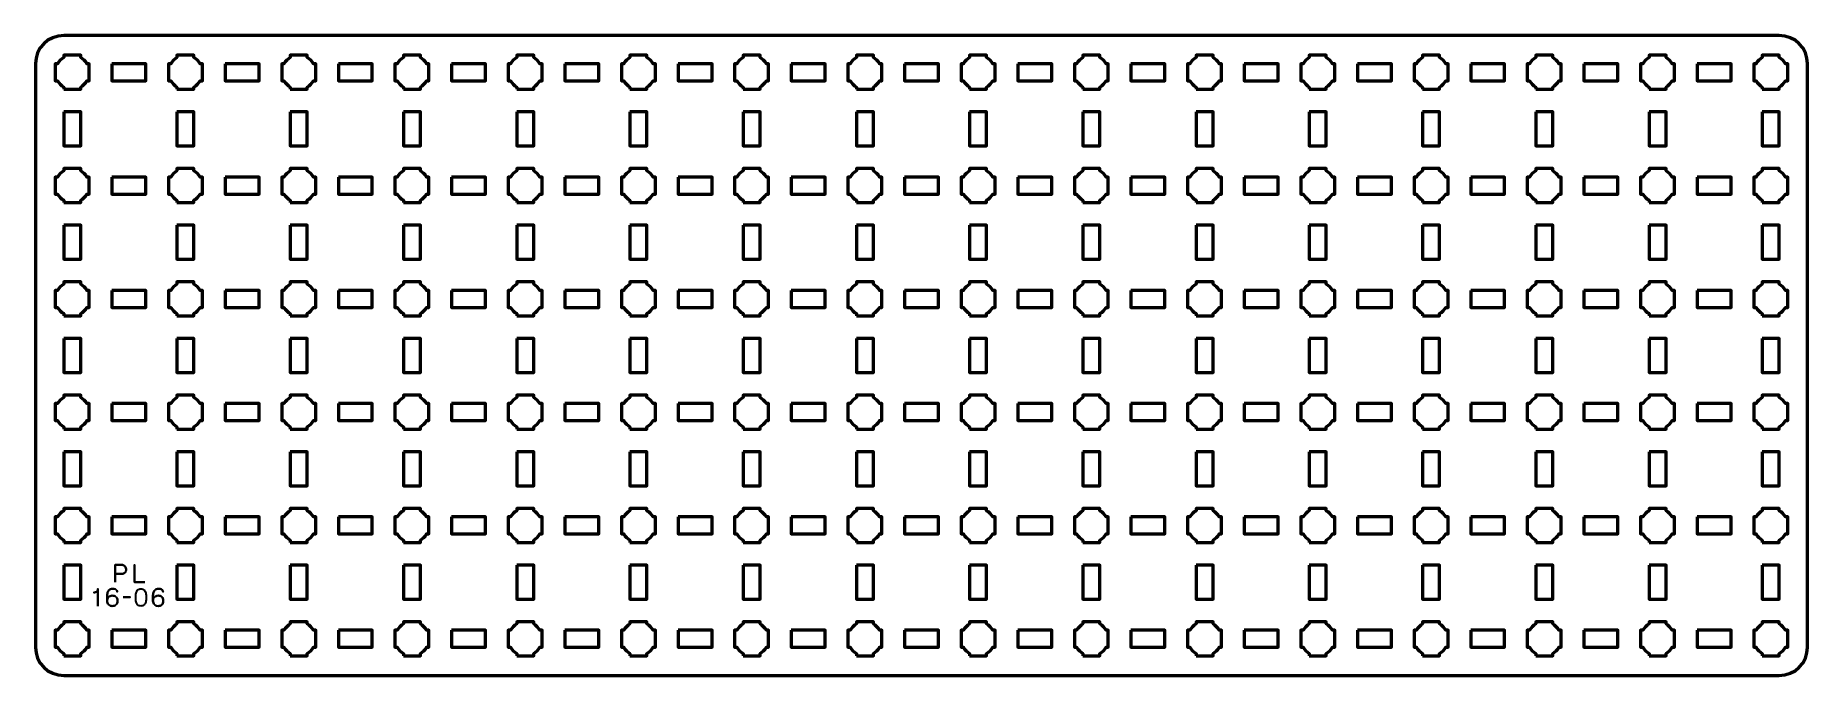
# Model space of a CAD drawing. Header units: centimetres. Extents: x -15.7 to 15.7, y -5.7 to 5.7.
import ezdxf

# ---------------------------------------------------------------- set-up
doc = ezdxf.new("R2010")
doc.units = ezdxf.units.CM
doc.header["$MEASUREMENT"] = 0
doc.layers.add('Layer 1', color=7, linetype='Continuous')

msp = doc.modelspace()

# ---------------------------------------------------------------- linework, layer by layer
at = {"layer": 'Layer 1', "lineweight": 53}
for points, knots in [([(-15.14993, 5.65002), (-15.14993, 5.65002), (15.14994, 5.65002), (15.14994, 5.65002), (15.14994, 5.65002), (15.42708, 5.65002), (15.65004, 5.42692), (15.65004, 5.14992), (15.65004, 5.14992), (15.65004, 5.14992), (15.65004, -5.15006), (15.65004, -5.15006), (15.65004, -5.15006), (15.65004, -5.42706), (15.42708, -5.65002), (15.14994, -5.65002), (15.14994, -5.65002), (15.14994, -5.65002), (-15.14993, -5.65002), (-15.14993, -5.65002), (-15.14993, -5.65002), (-15.42693, -5.65002), (-15.65003, -5.42706), (-15.65003, -5.15006), (-15.65003, -5.15006), (-15.65003, -5.15006), (-15.65003, 5.14992), (-15.65003, 5.14992), (-15.65003, 5.14992), (-15.65003, 5.42692), (-15.42693, 5.65002), (-15.14993, 5.65002)], [0, 0, 0, 0, 0.125, 0.125, 0.125, 0.125, 0.25, 0.25, 0.25, 0.25, 0.375, 0.375, 0.375, 0.375, 0.5, 0.5, 0.5, 0.5, 0.625, 0.625, 0.625, 0.625, 0.75, 0.75, 0.75, 0.75, 0.875, 0.875, 0.875, 0.875, 1, 1, 1, 1]), ([(-15.14993, 4.69999), (-15.14993, 4.69999), (-15.14993, 4.7401), (-15.14993, 4.7401), (-15.14993, 4.7401), (-15.19554, 4.76642), (-15.23347, 4.80445), (-15.25979, 4.84992), (-15.25979, 4.84992), (-15.25979, 4.84992), (-15.3, 4.84992), (-15.3, 4.84992), (-15.3, 4.84992), (-15.3, 4.84992), (-15.3, 4.99999), (-15.3, 4.99999), (-15.3, 4.99999), (-15.3, 4.99999), (-15.3, 5.14992), (-15.3, 5.14992), (-15.3, 5.14992), (-15.3, 5.14992), (-15.25979, 5.14992), (-15.25979, 5.14992), (-15.25979, 5.14992), (-15.23347, 5.19554), (-15.19554, 5.23346), (-15.14993, 5.25978), (-15.14993, 5.25978), (-15.14993, 5.25978), (-15.14993, 5.29999), (-15.14993, 5.29999), (-15.14993, 5.29999), (-15.14993, 5.29999), (-15, 5.29999), (-15, 5.29999), (-15, 5.29999), (-15, 5.29999), (-14.84993, 5.29999), (-14.84993, 5.29999), (-14.84993, 5.29999), (-14.84993, 5.29999), (-14.84993, 5.25978), (-14.84993, 5.25978), (-14.84993, 5.25978), (-14.80446, 5.23346), (-14.76643, 5.19554), (-14.74011, 5.14992), (-14.74011, 5.14992), (-14.74011, 5.14992), (-14.7, 5.14992), (-14.7, 5.14992), (-14.7, 5.14992), (-14.7, 5.14992), (-14.7, 4.99999), (-14.7, 4.99999), (-14.7, 4.99999), (-14.7, 4.99999), (-14.7, 4.84992), (-14.7, 4.84992), (-14.7, 4.84992), (-14.7, 4.84992), (-14.74011, 4.84992), (-14.74011, 4.84992), (-14.74011, 4.84992), (-14.76643, 4.80445), (-14.80446, 4.76642), (-14.84993, 4.7401), (-14.84993, 4.7401), (-14.84993, 4.7401), (-14.84993, 4.69999), (-14.84993, 4.69999), (-14.84993, 4.69999), (-14.84993, 4.69999), (-15, 4.69999), (-15, 4.69999), (-15, 4.69999), (-15, 4.69999), (-15.14993, 4.69999), (-15.14993, 4.69999)], [0, 0, 0, 0, 0.05, 0.05, 0.05, 0.05, 0.1, 0.1, 0.1, 0.1, 0.15, 0.15, 0.15, 0.15, 0.2, 0.2, 0.2, 0.2, 0.25, 0.25, 0.25, 0.25, 0.3, 0.3, 0.3, 0.3, 0.35, 0.35, 0.35, 0.35, 0.4, 0.4, 0.4, 0.4, 0.45, 0.45, 0.45, 0.45, 0.5, 0.5, 0.5, 0.5, 0.55, 0.55, 0.55, 0.55, 0.6, 0.6, 0.6, 0.6, 0.65, 0.65, 0.65, 0.65, 0.7, 0.7, 0.7, 0.7, 0.75, 0.75, 0.75, 0.75, 0.8, 0.8, 0.8, 0.8, 0.85, 0.85, 0.85, 0.85, 0.9, 0.9, 0.9, 0.9, 0.95, 0.95, 0.95, 0.95, 1, 1, 1, 1]), ([(-14.29998, 5.14992), (-14.29998, 5.14992), (-13.69998, 5.14992), (-13.69998, 5.14992), (-13.69998, 5.14992), (-13.69998, 5.14992), (-13.69998, 4.84992), (-13.69998, 4.84992), (-13.69998, 4.84992), (-13.69998, 4.84992), (-14.29998, 4.84992), (-14.29998, 4.84992), (-14.29998, 4.84992), (-14.29998, 4.84992), (-14.29998, 5.14992), (-14.29998, 5.14992)], [0, 0, 0, 0, 0.25, 0.25, 0.25, 0.25, 0.5, 0.5, 0.5, 0.5, 0.75, 0.75, 0.75, 0.75, 1, 1, 1, 1]), ([(-13.15, 4.69999), (-13.15, 4.69999), (-13.15, 4.7401), (-13.15, 4.7401), (-13.15, 4.7401), (-13.19547, 4.76642), (-13.2335, 4.80445), (-13.25982, 4.84992), (-13.25982, 4.84992), (-13.25982, 4.84992), (-13.29993, 4.84992), (-13.29993, 4.84992), (-13.29993, 4.84992), (-13.29993, 4.84992), (-13.29993, 4.99999), (-13.29993, 4.99999), (-13.29993, 4.99999), (-13.29993, 4.99999), (-13.29993, 5.14992), (-13.29993, 5.14992), (-13.29993, 5.14992), (-13.29993, 5.14992), (-13.25982, 5.14992), (-13.25982, 5.14992), (-13.25982, 5.14992), (-13.2335, 5.19554), (-13.19547, 5.23346), (-13.15, 5.25978), (-13.15, 5.25978), (-13.15, 5.25978), (-13.15, 5.29999), (-13.15, 5.29999), (-13.15, 5.29999), (-13.15, 5.29999), (-12.99993, 5.29999), (-12.99993, 5.29999), (-12.99993, 5.29999), (-12.99993, 5.29999), (-12.85, 5.29999), (-12.85, 5.29999), (-12.85, 5.29999), (-12.85, 5.29999), (-12.85, 5.25978), (-12.85, 5.25978), (-12.85, 5.25978), (-12.80452, 5.23346), (-12.76649, 5.19554), (-12.74018, 5.14992), (-12.74018, 5.14992), (-12.74018, 5.14992), (-12.69992, 5.14992), (-12.69992, 5.14992), (-12.69992, 5.14992), (-12.69992, 5.14992), (-12.69992, 4.99999), (-12.69992, 4.99999), (-12.69992, 4.99999), (-12.69992, 4.99999), (-12.69992, 4.84992), (-12.69992, 4.84992), (-12.69992, 4.84992), (-12.69992, 4.84992), (-12.74018, 4.84992), (-12.74018, 4.84992), (-12.74018, 4.84992), (-12.76649, 4.80445), (-12.80452, 4.76642), (-12.85, 4.7401), (-12.85, 4.7401), (-12.85, 4.7401), (-12.85, 4.69999), (-12.85, 4.69999), (-12.85, 4.69999), (-12.85, 4.69999), (-12.99993, 4.69999), (-12.99993, 4.69999), (-12.99993, 4.69999), (-12.99993, 4.69999), (-13.15, 4.69999), (-13.15, 4.69999)], [0, 0, 0, 0, 0.05, 0.05, 0.05, 0.05, 0.1, 0.1, 0.1, 0.1, 0.15, 0.15, 0.15, 0.15, 0.2, 0.2, 0.2, 0.2, 0.25, 0.25, 0.25, 0.25, 0.3, 0.3, 0.3, 0.3, 0.35, 0.35, 0.35, 0.35, 0.4, 0.4, 0.4, 0.4, 0.45, 0.45, 0.45, 0.45, 0.5, 0.5, 0.5, 0.5, 0.55, 0.55, 0.55, 0.55, 0.6, 0.6, 0.6, 0.6, 0.65, 0.65, 0.65, 0.65, 0.7, 0.7, 0.7, 0.7, 0.75, 0.75, 0.75, 0.75, 0.8, 0.8, 0.8, 0.8, 0.85, 0.85, 0.85, 0.85, 0.9, 0.9, 0.9, 0.9, 0.95, 0.95, 0.95, 0.95, 1, 1, 1, 1]), ([(-12.30002, 5.14992), (-12.30002, 5.14992), (-11.70001, 5.14992), (-11.70001, 5.14992), (-11.70001, 5.14992), (-11.70001, 5.14992), (-11.70001, 4.84992), (-11.70001, 4.84992), (-11.70001, 4.84992), (-11.70001, 4.84992), (-12.30002, 4.84992), (-12.30002, 4.84992), (-12.30002, 4.84992), (-12.30002, 4.84992), (-12.30002, 5.14992), (-12.30002, 5.14992)], [0, 0, 0, 0, 0.25, 0.25, 0.25, 0.25, 0.5, 0.5, 0.5, 0.5, 0.75, 0.75, 0.75, 0.75, 1, 1, 1, 1]), ([(-11.15007, 4.69999), (-11.15007, 4.69999), (-11.15007, 4.7401), (-11.15007, 4.7401), (-11.15007, 4.7401), (-11.19554, 4.76642), (-11.23343, 4.80445), (-11.25989, 4.84992), (-11.25989, 4.84992), (-11.25989, 4.84992), (-11.3, 4.84992), (-11.3, 4.84992), (-11.3, 4.84992), (-11.3, 4.84992), (-11.3, 4.99999), (-11.3, 4.99999), (-11.3, 4.99999), (-11.3, 4.99999), (-11.3, 5.14992), (-11.3, 5.14992), (-11.3, 5.14992), (-11.3, 5.14992), (-11.25989, 5.14992), (-11.25989, 5.14992), (-11.25989, 5.14992), (-11.23343, 5.19554), (-11.19554, 5.23346), (-11.15007, 5.25978), (-11.15007, 5.25978), (-11.15007, 5.25978), (-11.15007, 5.29999), (-11.15007, 5.29999), (-11.15007, 5.29999), (-11.15007, 5.29999), (-10.99999, 5.29999), (-10.99999, 5.29999), (-10.99999, 5.29999), (-10.99999, 5.29999), (-10.85006, 5.29999), (-10.85006, 5.29999), (-10.85006, 5.29999), (-10.85006, 5.29999), (-10.85006, 5.25978), (-10.85006, 5.25978), (-10.85006, 5.25978), (-10.80445, 5.23346), (-10.76653, 5.19554), (-10.74021, 5.14992), (-10.74021, 5.14992), (-10.74021, 5.14992), (-10.69999, 5.14992), (-10.69999, 5.14992), (-10.69999, 5.14992), (-10.69999, 5.14992), (-10.69999, 4.99999), (-10.69999, 4.99999), (-10.69999, 4.99999), (-10.69999, 4.99999), (-10.69999, 4.84992), (-10.69999, 4.84992), (-10.69999, 4.84992), (-10.69999, 4.84992), (-10.74021, 4.84992), (-10.74021, 4.84992), (-10.74021, 4.84992), (-10.76653, 4.80445), (-10.80445, 4.76642), (-10.85006, 4.7401), (-10.85006, 4.7401), (-10.85006, 4.7401), (-10.85006, 4.69999), (-10.85006, 4.69999), (-10.85006, 4.69999), (-10.85006, 4.69999), (-10.99999, 4.69999), (-10.99999, 4.69999), (-10.99999, 4.69999), (-10.99999, 4.69999), (-11.15007, 4.69999), (-11.15007, 4.69999)], [0, 0, 0, 0, 0.05, 0.05, 0.05, 0.05, 0.1, 0.1, 0.1, 0.1, 0.15, 0.15, 0.15, 0.15, 0.2, 0.2, 0.2, 0.2, 0.25, 0.25, 0.25, 0.25, 0.3, 0.3, 0.3, 0.3, 0.35, 0.35, 0.35, 0.35, 0.4, 0.4, 0.4, 0.4, 0.45, 0.45, 0.45, 0.45, 0.5, 0.5, 0.5, 0.5, 0.55, 0.55, 0.55, 0.55, 0.6, 0.6, 0.6, 0.6, 0.65, 0.65, 0.65, 0.65, 0.7, 0.7, 0.7, 0.7, 0.75, 0.75, 0.75, 0.75, 0.8, 0.8, 0.8, 0.8, 0.85, 0.85, 0.85, 0.85, 0.9, 0.9, 0.9, 0.9, 0.95, 0.95, 0.95, 0.95, 1, 1, 1, 1]), ([(-10.29994, 5.14992), (-10.29994, 5.14992), (-9.69994, 5.14992), (-9.69994, 5.14992), (-9.69994, 5.14992), (-9.69994, 5.14992), (-9.69994, 4.84992), (-9.69994, 4.84992), (-9.69994, 4.84992), (-9.69994, 4.84992), (-10.29994, 4.84992), (-10.29994, 4.84992), (-10.29994, 4.84992), (-10.29994, 4.84992), (-10.29994, 5.14992), (-10.29994, 5.14992)], [0, 0, 0, 0, 0.25, 0.25, 0.25, 0.25, 0.5, 0.5, 0.5, 0.5, 0.75, 0.75, 0.75, 0.75, 1, 1, 1, 1]), ([(-9.14996, 4.69999), (-9.14996, 4.69999), (-9.14996, 4.7401), (-9.14996, 4.7401), (-9.14996, 4.7401), (-9.19557, 4.76642), (-9.23346, 4.80445), (-9.25978, 4.84992), (-9.25978, 4.84992), (-9.25978, 4.84992), (-9.30003, 4.84992), (-9.30003, 4.84992), (-9.30003, 4.84992), (-9.30003, 4.84992), (-9.30003, 4.99999), (-9.30003, 4.99999), (-9.30003, 4.99999), (-9.30003, 4.99999), (-9.30003, 5.14992), (-9.30003, 5.14992), (-9.30003, 5.14992), (-9.30003, 5.14992), (-9.25978, 5.14992), (-9.25978, 5.14992), (-9.25978, 5.14992), (-9.23346, 5.19554), (-9.19557, 5.23346), (-9.14996, 5.25978), (-9.14996, 5.25978), (-9.14996, 5.25978), (-9.14996, 5.29999), (-9.14996, 5.29999), (-9.14996, 5.29999), (-9.14996, 5.29999), (-9.00003, 5.29999), (-9.00003, 5.29999), (-9.00003, 5.29999), (-9.00003, 5.29999), (-8.84995, 5.29999), (-8.84995, 5.29999), (-8.84995, 5.29999), (-8.84995, 5.29999), (-8.84995, 5.25978), (-8.84995, 5.25978), (-8.84995, 5.25978), (-8.80448, 5.23346), (-8.76645, 5.19554), (-8.74013, 5.14992), (-8.74013, 5.14992), (-8.74013, 5.14992), (-8.70002, 5.14992), (-8.70002, 5.14992), (-8.70002, 5.14992), (-8.70002, 5.14992), (-8.70002, 4.99999), (-8.70002, 4.99999), (-8.70002, 4.99999), (-8.70002, 4.99999), (-8.70002, 4.84992), (-8.70002, 4.84992), (-8.70002, 4.84992), (-8.70002, 4.84992), (-8.74013, 4.84992), (-8.74013, 4.84992), (-8.74013, 4.84992), (-8.76645, 4.80445), (-8.80448, 4.76642), (-8.84995, 4.7401), (-8.84995, 4.7401), (-8.84995, 4.7401), (-8.84995, 4.69999), (-8.84995, 4.69999), (-8.84995, 4.69999), (-8.84995, 4.69999), (-9.00003, 4.69999), (-9.00003, 4.69999), (-9.00003, 4.69999), (-9.00003, 4.69999), (-9.14996, 4.69999), (-9.14996, 4.69999)], [0, 0, 0, 0, 0.05, 0.05, 0.05, 0.05, 0.1, 0.1, 0.1, 0.1, 0.15, 0.15, 0.15, 0.15, 0.2, 0.2, 0.2, 0.2, 0.25, 0.25, 0.25, 0.25, 0.3, 0.3, 0.3, 0.3, 0.35, 0.35, 0.35, 0.35, 0.4, 0.4, 0.4, 0.4, 0.45, 0.45, 0.45, 0.45, 0.5, 0.5, 0.5, 0.5, 0.55, 0.55, 0.55, 0.55, 0.6, 0.6, 0.6, 0.6, 0.65, 0.65, 0.65, 0.65, 0.7, 0.7, 0.7, 0.7, 0.75, 0.75, 0.75, 0.75, 0.8, 0.8, 0.8, 0.8, 0.85, 0.85, 0.85, 0.85, 0.9, 0.9, 0.9, 0.9, 0.95, 0.95, 0.95, 0.95, 1, 1, 1, 1]), ([(-8.29997, 5.14992), (-8.29997, 5.14992), (-7.69997, 5.14992), (-7.69997, 5.14992), (-7.69997, 5.14992), (-7.69997, 5.14992), (-7.69997, 4.84992), (-7.69997, 4.84992), (-7.69997, 4.84992), (-7.69997, 4.84992), (-8.29997, 4.84992), (-8.29997, 4.84992), (-8.29997, 4.84992), (-8.29997, 4.84992), (-8.29997, 5.14992), (-8.29997, 5.14992)], [0, 0, 0, 0, 0.25, 0.25, 0.25, 0.25, 0.5, 0.5, 0.5, 0.5, 0.75, 0.75, 0.75, 0.75, 1, 1, 1, 1]), ([(-7.15002, 4.69999), (-7.15002, 4.69999), (-7.15002, 4.7401), (-7.15002, 4.7401), (-7.15002, 4.7401), (-7.1955, 4.76642), (-7.23353, 4.80445), (-7.25984, 4.84992), (-7.25984, 4.84992), (-7.25984, 4.84992), (-7.29995, 4.84992), (-7.29995, 4.84992), (-7.29995, 4.84992), (-7.29995, 4.84992), (-7.29995, 4.99999), (-7.29995, 4.99999), (-7.29995, 4.99999), (-7.29995, 4.99999), (-7.29995, 5.14992), (-7.29995, 5.14992), (-7.29995, 5.14992), (-7.29995, 5.14992), (-7.25984, 5.14992), (-7.25984, 5.14992), (-7.25984, 5.14992), (-7.23353, 5.19554), (-7.1955, 5.23346), (-7.15002, 5.25978), (-7.15002, 5.25978), (-7.15002, 5.25978), (-7.15002, 5.29999), (-7.15002, 5.29999), (-7.15002, 5.29999), (-7.15002, 5.29999), (-6.99995, 5.29999), (-6.99995, 5.29999), (-6.99995, 5.29999), (-6.99995, 5.29999), (-6.85002, 5.29999), (-6.85002, 5.29999), (-6.85002, 5.29999), (-6.85002, 5.29999), (-6.85002, 5.25978), (-6.85002, 5.25978), (-6.85002, 5.25978), (-6.80441, 5.23346), (-6.76652, 5.19554), (-6.7402, 5.14992), (-6.7402, 5.14992), (-6.7402, 5.14992), (-6.69995, 5.14992), (-6.69995, 5.14992), (-6.69995, 5.14992), (-6.69995, 5.14992), (-6.69995, 4.99999), (-6.69995, 4.99999), (-6.69995, 4.99999), (-6.69995, 4.99999), (-6.69995, 4.84992), (-6.69995, 4.84992), (-6.69995, 4.84992), (-6.69995, 4.84992), (-6.7402, 4.84992), (-6.7402, 4.84992), (-6.7402, 4.84992), (-6.76652, 4.80445), (-6.80441, 4.76642), (-6.85002, 4.7401), (-6.85002, 4.7401), (-6.85002, 4.7401), (-6.85002, 4.69999), (-6.85002, 4.69999), (-6.85002, 4.69999), (-6.85002, 4.69999), (-6.99995, 4.69999), (-6.99995, 4.69999), (-6.99995, 4.69999), (-6.99995, 4.69999), (-7.15002, 4.69999), (-7.15002, 4.69999)], [0, 0, 0, 0, 0.05, 0.05, 0.05, 0.05, 0.1, 0.1, 0.1, 0.1, 0.15, 0.15, 0.15, 0.15, 0.2, 0.2, 0.2, 0.2, 0.25, 0.25, 0.25, 0.25, 0.3, 0.3, 0.3, 0.3, 0.35, 0.35, 0.35, 0.35, 0.4, 0.4, 0.4, 0.4, 0.45, 0.45, 0.45, 0.45, 0.5, 0.5, 0.5, 0.5, 0.55, 0.55, 0.55, 0.55, 0.6, 0.6, 0.6, 0.6, 0.65, 0.65, 0.65, 0.65, 0.7, 0.7, 0.7, 0.7, 0.75, 0.75, 0.75, 0.75, 0.8, 0.8, 0.8, 0.8, 0.85, 0.85, 0.85, 0.85, 0.9, 0.9, 0.9, 0.9, 0.95, 0.95, 0.95, 0.95, 1, 1, 1, 1]), ([(-6.30004, 5.14992), (-6.30004, 5.14992), (-5.70004, 5.14992), (-5.70004, 5.14992), (-5.70004, 5.14992), (-5.70004, 5.14992), (-5.70004, 4.84992), (-5.70004, 4.84992), (-5.70004, 4.84992), (-5.70004, 4.84992), (-6.30004, 4.84992), (-6.30004, 4.84992), (-6.30004, 4.84992), (-6.30004, 4.84992), (-6.30004, 5.14992), (-6.30004, 5.14992)], [0, 0, 0, 0, 0.25, 0.25, 0.25, 0.25, 0.5, 0.5, 0.5, 0.5, 0.75, 0.75, 0.75, 0.75, 1, 1, 1, 1]), ([(-5.15006, 4.69999), (-5.15006, 4.69999), (-5.15006, 4.7401), (-5.15006, 4.7401), (-5.15006, 4.7401), (-5.19553, 4.76642), (-5.23345, 4.80445), (-5.25991, 4.84992), (-5.25991, 4.84992), (-5.25991, 4.84992), (-5.29999, 4.84992), (-5.29999, 4.84992), (-5.29999, 4.84992), (-5.29999, 4.84992), (-5.29999, 4.99999), (-5.29999, 4.99999), (-5.29999, 4.99999), (-5.29999, 4.99999), (-5.29999, 5.14992), (-5.29999, 5.14992), (-5.29999, 5.14992), (-5.29999, 5.14992), (-5.25991, 5.14992), (-5.25991, 5.14992), (-5.25991, 5.14992), (-5.23345, 5.19554), (-5.19553, 5.23346), (-5.15006, 5.25978), (-5.15006, 5.25978), (-5.15006, 5.25978), (-5.15006, 5.29999), (-5.15006, 5.29999), (-5.15006, 5.29999), (-5.15006, 5.29999), (-4.99998, 5.29999), (-4.99998, 5.29999), (-4.99998, 5.29999), (-4.99998, 5.29999), (-4.85005, 5.29999), (-4.85005, 5.29999), (-4.85005, 5.29999), (-4.85005, 5.29999), (-4.85005, 5.25978), (-4.85005, 5.25978), (-4.85005, 5.25978), (-4.80448, 5.23346), (-4.76655, 5.19554), (-4.74009, 5.14992), (-4.74009, 5.14992), (-4.74009, 5.14992), (-4.70002, 5.14992), (-4.70002, 5.14992), (-4.70002, 5.14992), (-4.70002, 5.14992), (-4.70002, 4.99999), (-4.70002, 4.99999), (-4.70002, 4.99999), (-4.70002, 4.99999), (-4.70002, 4.84992), (-4.70002, 4.84992), (-4.70002, 4.84992), (-4.70002, 4.84992), (-4.74009, 4.84992), (-4.74009, 4.84992), (-4.74009, 4.84992), (-4.76655, 4.80445), (-4.80448, 4.76642), (-4.85005, 4.7401), (-4.85005, 4.7401), (-4.85005, 4.7401), (-4.85005, 4.69999), (-4.85005, 4.69999), (-4.85005, 4.69999), (-4.85005, 4.69999), (-4.99998, 4.69999), (-4.99998, 4.69999), (-4.99998, 4.69999), (-4.99998, 4.69999), (-5.15006, 4.69999), (-5.15006, 4.69999)], [0, 0, 0, 0, 0.05, 0.05, 0.05, 0.05, 0.1, 0.1, 0.1, 0.1, 0.15, 0.15, 0.15, 0.15, 0.2, 0.2, 0.2, 0.2, 0.25, 0.25, 0.25, 0.25, 0.3, 0.3, 0.3, 0.3, 0.35, 0.35, 0.35, 0.35, 0.4, 0.4, 0.4, 0.4, 0.45, 0.45, 0.45, 0.45, 0.5, 0.5, 0.5, 0.5, 0.55, 0.55, 0.55, 0.55, 0.6, 0.6, 0.6, 0.6, 0.65, 0.65, 0.65, 0.65, 0.7, 0.7, 0.7, 0.7, 0.75, 0.75, 0.75, 0.75, 0.8, 0.8, 0.8, 0.8, 0.85, 0.85, 0.85, 0.85, 0.9, 0.9, 0.9, 0.9, 0.95, 0.95, 0.95, 0.95, 1, 1, 1, 1]), ([(-4.29997, 5.14992), (-4.29997, 5.14992), (-3.69996, 5.14992), (-3.69996, 5.14992), (-3.69996, 5.14992), (-3.69996, 5.14992), (-3.69996, 4.84992), (-3.69996, 4.84992), (-3.69996, 4.84992), (-3.69996, 4.84992), (-4.29997, 4.84992), (-4.29997, 4.84992), (-4.29997, 4.84992), (-4.29997, 4.84992), (-4.29997, 5.14992), (-4.29997, 5.14992)], [0, 0, 0, 0, 0.25, 0.25, 0.25, 0.25, 0.5, 0.5, 0.5, 0.5, 0.75, 0.75, 0.75, 0.75, 1, 1, 1, 1]), ([(-3.14998, 4.69999), (-3.14998, 4.69999), (-3.14998, 4.7401), (-3.14998, 4.7401), (-3.14998, 4.7401), (-3.1956, 4.76642), (-3.23349, 4.80445), (-3.2598, 4.84992), (-3.2598, 4.84992), (-3.2598, 4.84992), (-3.30005, 4.84992), (-3.30005, 4.84992), (-3.30005, 4.84992), (-3.30005, 4.84992), (-3.30005, 4.99999), (-3.30005, 4.99999), (-3.30005, 4.99999), (-3.30005, 4.99999), (-3.30005, 5.14992), (-3.30005, 5.14992), (-3.30005, 5.14992), (-3.30005, 5.14992), (-3.2598, 5.14992), (-3.2598, 5.14992), (-3.2598, 5.14992), (-3.23349, 5.19554), (-3.1956, 5.23346), (-3.14998, 5.25978), (-3.14998, 5.25978), (-3.14998, 5.25978), (-3.14998, 5.29999), (-3.14998, 5.29999), (-3.14998, 5.29999), (-3.14998, 5.29999), (-3.00005, 5.29999), (-3.00005, 5.29999), (-3.00005, 5.29999), (-3.00005, 5.29999), (-2.84998, 5.29999), (-2.84998, 5.29999), (-2.84998, 5.29999), (-2.84998, 5.29999), (-2.84998, 5.25978), (-2.84998, 5.25978), (-2.84998, 5.25978), (-2.80451, 5.23346), (-2.76648, 5.19554), (-2.74016, 5.14992), (-2.74016, 5.14992), (-2.74016, 5.14992), (-2.70005, 5.14992), (-2.70005, 5.14992), (-2.70005, 5.14992), (-2.70005, 5.14992), (-2.70005, 4.99999), (-2.70005, 4.99999), (-2.70005, 4.99999), (-2.70005, 4.99999), (-2.70005, 4.84992), (-2.70005, 4.84992), (-2.70005, 4.84992), (-2.70005, 4.84992), (-2.74016, 4.84992), (-2.74016, 4.84992), (-2.74016, 4.84992), (-2.76648, 4.80445), (-2.80451, 4.76642), (-2.84998, 4.7401), (-2.84998, 4.7401), (-2.84998, 4.7401), (-2.84998, 4.69999), (-2.84998, 4.69999), (-2.84998, 4.69999), (-2.84998, 4.69999), (-3.00005, 4.69999), (-3.00005, 4.69999), (-3.00005, 4.69999), (-3.00005, 4.69999), (-3.14998, 4.69999), (-3.14998, 4.69999)], [0, 0, 0, 0, 0.05, 0.05, 0.05, 0.05, 0.1, 0.1, 0.1, 0.1, 0.15, 0.15, 0.15, 0.15, 0.2, 0.2, 0.2, 0.2, 0.25, 0.25, 0.25, 0.25, 0.3, 0.3, 0.3, 0.3, 0.35, 0.35, 0.35, 0.35, 0.4, 0.4, 0.4, 0.4, 0.45, 0.45, 0.45, 0.45, 0.5, 0.5, 0.5, 0.5, 0.55, 0.55, 0.55, 0.55, 0.6, 0.6, 0.6, 0.6, 0.65, 0.65, 0.65, 0.65, 0.7, 0.7, 0.7, 0.7, 0.75, 0.75, 0.75, 0.75, 0.8, 0.8, 0.8, 0.8, 0.85, 0.85, 0.85, 0.85, 0.9, 0.9, 0.9, 0.9, 0.95, 0.95, 0.95, 0.95, 1, 1, 1, 1]), ([(-2.3, 5.14992), (-2.3, 5.14992), (-1.7, 5.14992), (-1.7, 5.14992), (-1.7, 5.14992), (-1.7, 5.14992), (-1.7, 4.84992), (-1.7, 4.84992), (-1.7, 4.84992), (-1.7, 4.84992), (-2.3, 4.84992), (-2.3, 4.84992), (-2.3, 4.84992), (-2.3, 4.84992), (-2.3, 5.14992), (-2.3, 5.14992)], [0, 0, 0, 0, 0.25, 0.25, 0.25, 0.25, 0.5, 0.5, 0.5, 0.5, 0.75, 0.75, 0.75, 0.75, 1, 1, 1, 1]), ([(-1.15005, 4.69999), (-1.15005, 4.69999), (-1.15005, 4.7401), (-1.15005, 4.7401), (-1.15005, 4.7401), (-1.19552, 4.76642), (-1.23355, 4.80445), (-1.25987, 4.84992), (-1.25987, 4.84992), (-1.25987, 4.84992), (-1.29998, 4.84992), (-1.29998, 4.84992), (-1.29998, 4.84992), (-1.29998, 4.84992), (-1.29998, 4.99999), (-1.29998, 4.99999), (-1.29998, 4.99999), (-1.29998, 4.99999), (-1.29998, 5.14992), (-1.29998, 5.14992), (-1.29998, 5.14992), (-1.29998, 5.14992), (-1.25987, 5.14992), (-1.25987, 5.14992), (-1.25987, 5.14992), (-1.23355, 5.19554), (-1.19552, 5.23346), (-1.15005, 5.25978), (-1.15005, 5.25978), (-1.15005, 5.25978), (-1.15005, 5.29999), (-1.15005, 5.29999), (-1.15005, 5.29999), (-1.15005, 5.29999), (-0.99998, 5.29999), (-0.99998, 5.29999), (-0.99998, 5.29999), (-0.99998, 5.29999), (-0.85005, 5.29999), (-0.85005, 5.29999), (-0.85005, 5.29999), (-0.85005, 5.29999), (-0.85005, 5.25978), (-0.85005, 5.25978), (-0.85005, 5.25978), (-0.80443, 5.23346), (-0.76655, 5.19554), (-0.74019, 5.14992), (-0.74019, 5.14992), (-0.74019, 5.14992), (-0.69998, 5.14992), (-0.69998, 5.14992), (-0.69998, 5.14992), (-0.69998, 5.14992), (-0.69998, 4.99999), (-0.69998, 4.99999), (-0.69998, 4.99999), (-0.69998, 4.99999), (-0.69998, 4.84992), (-0.69998, 4.84992), (-0.69998, 4.84992), (-0.69998, 4.84992), (-0.74019, 4.84992), (-0.74019, 4.84992), (-0.74019, 4.84992), (-0.76655, 4.80445), (-0.80443, 4.76642), (-0.85005, 4.7401), (-0.85005, 4.7401), (-0.85005, 4.7401), (-0.85005, 4.69999), (-0.85005, 4.69999), (-0.85005, 4.69999), (-0.85005, 4.69999), (-0.99998, 4.69999), (-0.99998, 4.69999), (-0.99998, 4.69999), (-0.99998, 4.69999), (-1.15005, 4.69999), (-1.15005, 4.69999)], [0, 0, 0, 0, 0.05, 0.05, 0.05, 0.05, 0.1, 0.1, 0.1, 0.1, 0.15, 0.15, 0.15, 0.15, 0.2, 0.2, 0.2, 0.2, 0.25, 0.25, 0.25, 0.25, 0.3, 0.3, 0.3, 0.3, 0.35, 0.35, 0.35, 0.35, 0.4, 0.4, 0.4, 0.4, 0.45, 0.45, 0.45, 0.45, 0.5, 0.5, 0.5, 0.5, 0.55, 0.55, 0.55, 0.55, 0.6, 0.6, 0.6, 0.6, 0.65, 0.65, 0.65, 0.65, 0.7, 0.7, 0.7, 0.7, 0.75, 0.75, 0.75, 0.75, 0.8, 0.8, 0.8, 0.8, 0.85, 0.85, 0.85, 0.85, 0.9, 0.9, 0.9, 0.9, 0.95, 0.95, 0.95, 0.95, 1, 1, 1, 1]), ([(-0.29993, 5.14992), (-0.29993, 5.14992), (0.30008, 5.14992), (0.30008, 5.14992), (0.30008, 5.14992), (0.30008, 5.14992), (0.30008, 4.84992), (0.30008, 4.84992), (0.30008, 4.84992), (0.30008, 4.84992), (-0.29993, 4.84992), (-0.29993, 4.84992), (-0.29993, 4.84992), (-0.29993, 4.84992), (-0.29993, 5.14992), (-0.29993, 5.14992)], [0, 0, 0, 0, 0.25, 0.25, 0.25, 0.25, 0.5, 0.5, 0.5, 0.5, 0.75, 0.75, 0.75, 0.75, 1, 1, 1, 1]), ([(0.85006, 4.69999), (0.85006, 4.69999), (0.85006, 4.7401), (0.85006, 4.7401), (0.85006, 4.7401), (0.80444, 4.76642), (0.76652, 4.80445), (0.74006, 4.84992), (0.74006, 4.84992), (0.74006, 4.84992), (0.69999, 4.84992), (0.69999, 4.84992), (0.69999, 4.84992), (0.69999, 4.84992), (0.69999, 4.99999), (0.69999, 4.99999), (0.69999, 4.99999), (0.69999, 4.99999), (0.69999, 5.14992), (0.69999, 5.14992), (0.69999, 5.14992), (0.69999, 5.14992), (0.74006, 5.14992), (0.74006, 5.14992), (0.74006, 5.14992), (0.76652, 5.19554), (0.80444, 5.23346), (0.85006, 5.25978), (0.85006, 5.25978), (0.85006, 5.25978), (0.85006, 5.29999), (0.85006, 5.29999), (0.85006, 5.29999), (0.85006, 5.29999), (0.99999, 5.29999), (0.99999, 5.29999), (0.99999, 5.29999), (0.99999, 5.29999), (1.15006, 5.29999), (1.15006, 5.29999), (1.15006, 5.29999), (1.15006, 5.29999), (1.15006, 5.25978), (1.15006, 5.25978), (1.15006, 5.25978), (1.19553, 5.23346), (1.23342, 5.19554), (1.25988, 5.14992), (1.25988, 5.14992), (1.25988, 5.14992), (1.29999, 5.14992), (1.29999, 5.14992), (1.29999, 5.14992), (1.29999, 5.14992), (1.29999, 4.99999), (1.29999, 4.99999), (1.29999, 4.99999), (1.29999, 4.99999), (1.29999, 4.84992), (1.29999, 4.84992), (1.29999, 4.84992), (1.29999, 4.84992), (1.25988, 4.84992), (1.25988, 4.84992), (1.25988, 4.84992), (1.23342, 4.80445), (1.19553, 4.76642), (1.15006, 4.7401), (1.15006, 4.7401), (1.15006, 4.7401), (1.15006, 4.69999), (1.15006, 4.69999), (1.15006, 4.69999), (1.15006, 4.69999), (0.99999, 4.69999), (0.99999, 4.69999), (0.99999, 4.69999), (0.99999, 4.69999), (0.85006, 4.69999), (0.85006, 4.69999)], [0, 0, 0, 0, 0.05, 0.05, 0.05, 0.05, 0.1, 0.1, 0.1, 0.1, 0.15, 0.15, 0.15, 0.15, 0.2, 0.2, 0.2, 0.2, 0.25, 0.25, 0.25, 0.25, 0.3, 0.3, 0.3, 0.3, 0.35, 0.35, 0.35, 0.35, 0.4, 0.4, 0.4, 0.4, 0.45, 0.45, 0.45, 0.45, 0.5, 0.5, 0.5, 0.5, 0.55, 0.55, 0.55, 0.55, 0.6, 0.6, 0.6, 0.6, 0.65, 0.65, 0.65, 0.65, 0.7, 0.7, 0.7, 0.7, 0.75, 0.75, 0.75, 0.75, 0.8, 0.8, 0.8, 0.8, 0.85, 0.85, 0.85, 0.85, 0.9, 0.9, 0.9, 0.9, 0.95, 0.95, 0.95, 0.95, 1, 1, 1, 1]), ([(1.70001, 5.14992), (1.70001, 5.14992), (2.30001, 5.14992), (2.30001, 5.14992), (2.30001, 5.14992), (2.30001, 5.14992), (2.30001, 4.84992), (2.30001, 4.84992), (2.30001, 4.84992), (2.30001, 4.84992), (1.70001, 4.84992), (1.70001, 4.84992), (1.70001, 4.84992), (1.70001, 4.84992), (1.70001, 5.14992), (1.70001, 5.14992)], [0, 0, 0, 0, 0.25, 0.25, 0.25, 0.25, 0.5, 0.5, 0.5, 0.5, 0.75, 0.75, 0.75, 0.75, 1, 1, 1, 1]), ([(2.84999, 4.69999), (2.84999, 4.69999), (2.84999, 4.7401), (2.84999, 4.7401), (2.84999, 4.7401), (2.80438, 4.76642), (2.76649, 4.80445), (2.74017, 4.84992), (2.74017, 4.84992), (2.74017, 4.84992), (2.69992, 4.84992), (2.69992, 4.84992), (2.69992, 4.84992), (2.69992, 4.84992), (2.69992, 4.99999), (2.69992, 4.99999), (2.69992, 4.99999), (2.69992, 4.99999), (2.69992, 5.14992), (2.69992, 5.14992), (2.69992, 5.14992), (2.69992, 5.14992), (2.74017, 5.14992), (2.74017, 5.14992), (2.74017, 5.14992), (2.76649, 5.19554), (2.80438, 5.23346), (2.84999, 5.25978), (2.84999, 5.25978), (2.84999, 5.25978), (2.84999, 5.29999), (2.84999, 5.29999), (2.84999, 5.29999), (2.84999, 5.29999), (2.99992, 5.29999), (2.99992, 5.29999), (2.99992, 5.29999), (2.99992, 5.29999), (3.14999, 5.29999), (3.14999, 5.29999), (3.14999, 5.29999), (3.14999, 5.29999), (3.14999, 5.25978), (3.14999, 5.25978), (3.14999, 5.25978), (3.19547, 5.23346), (3.2335, 5.19554), (3.25981, 5.14992), (3.25981, 5.14992), (3.25981, 5.14992), (3.29992, 5.14992), (3.29992, 5.14992), (3.29992, 5.14992), (3.29992, 5.14992), (3.29992, 4.99999), (3.29992, 4.99999), (3.29992, 4.99999), (3.29992, 4.99999), (3.29992, 4.84992), (3.29992, 4.84992), (3.29992, 4.84992), (3.29992, 4.84992), (3.25981, 4.84992), (3.25981, 4.84992), (3.25981, 4.84992), (3.2335, 4.80445), (3.19547, 4.76642), (3.14999, 4.7401), (3.14999, 4.7401), (3.14999, 4.7401), (3.14999, 4.69999), (3.14999, 4.69999), (3.14999, 4.69999), (3.14999, 4.69999), (2.99992, 4.69999), (2.99992, 4.69999), (2.99992, 4.69999), (2.99992, 4.69999), (2.84999, 4.69999), (2.84999, 4.69999)], [0, 0, 0, 0, 0.05, 0.05, 0.05, 0.05, 0.1, 0.1, 0.1, 0.1, 0.15, 0.15, 0.15, 0.15, 0.2, 0.2, 0.2, 0.2, 0.25, 0.25, 0.25, 0.25, 0.3, 0.3, 0.3, 0.3, 0.35, 0.35, 0.35, 0.35, 0.4, 0.4, 0.4, 0.4, 0.45, 0.45, 0.45, 0.45, 0.5, 0.5, 0.5, 0.5, 0.55, 0.55, 0.55, 0.55, 0.6, 0.6, 0.6, 0.6, 0.65, 0.65, 0.65, 0.65, 0.7, 0.7, 0.7, 0.7, 0.75, 0.75, 0.75, 0.75, 0.8, 0.8, 0.8, 0.8, 0.85, 0.85, 0.85, 0.85, 0.9, 0.9, 0.9, 0.9, 0.95, 0.95, 0.95, 0.95, 1, 1, 1, 1]), ([(3.69997, 5.14992), (3.69997, 5.14992), (4.29998, 5.14992), (4.29998, 5.14992), (4.29998, 5.14992), (4.29998, 5.14992), (4.29998, 4.84992), (4.29998, 4.84992), (4.29998, 4.84992), (4.29998, 4.84992), (3.69997, 4.84992), (3.69997, 4.84992), (3.69997, 4.84992), (3.69997, 4.84992), (3.69997, 5.14992), (3.69997, 5.14992)], [0, 0, 0, 0, 0.25, 0.25, 0.25, 0.25, 0.5, 0.5, 0.5, 0.5, 0.75, 0.75, 0.75, 0.75, 1, 1, 1, 1]), ([(4.84992, 4.69999), (4.84992, 4.69999), (4.84992, 4.7401), (4.84992, 4.7401), (4.84992, 4.7401), (4.80445, 4.76642), (4.76642, 4.80445), (4.7401, 4.84992), (4.7401, 4.84992), (4.7401, 4.84992), (4.69999, 4.84992), (4.69999, 4.84992), (4.69999, 4.84992), (4.69999, 4.84992), (4.69999, 4.99999), (4.69999, 4.99999), (4.69999, 4.99999), (4.69999, 4.99999), (4.69999, 5.14992), (4.69999, 5.14992), (4.69999, 5.14992), (4.69999, 5.14992), (4.7401, 5.14992), (4.7401, 5.14992), (4.7401, 5.14992), (4.76642, 5.19554), (4.80445, 5.23346), (4.84992, 5.25978), (4.84992, 5.25978), (4.84992, 5.25978), (4.84992, 5.29999), (4.84992, 5.29999), (4.84992, 5.29999), (4.84992, 5.29999), (5, 5.29999), (5, 5.29999), (5, 5.29999), (5, 5.29999), (5.14993, 5.29999), (5.14993, 5.29999), (5.14993, 5.29999), (5.14993, 5.29999), (5.14993, 5.25978), (5.14993, 5.25978), (5.14993, 5.25978), (5.19554, 5.23346), (5.23346, 5.19554), (5.25978, 5.14992), (5.25978, 5.14992), (5.25978, 5.14992), (5.3, 5.14992), (5.3, 5.14992), (5.3, 5.14992), (5.3, 5.14992), (5.3, 4.99999), (5.3, 4.99999), (5.3, 4.99999), (5.3, 4.99999), (5.3, 4.84992), (5.3, 4.84992), (5.3, 4.84992), (5.3, 4.84992), (5.25978, 4.84992), (5.25978, 4.84992), (5.25978, 4.84992), (5.23346, 4.80445), (5.19554, 4.76642), (5.14993, 4.7401), (5.14993, 4.7401), (5.14993, 4.7401), (5.14993, 4.69999), (5.14993, 4.69999), (5.14993, 4.69999), (5.14993, 4.69999), (5, 4.69999), (5, 4.69999), (5, 4.69999), (5, 4.69999), (4.84992, 4.69999), (4.84992, 4.69999)], [0, 0, 0, 0, 0.05, 0.05, 0.05, 0.05, 0.1, 0.1, 0.1, 0.1, 0.15, 0.15, 0.15, 0.15, 0.2, 0.2, 0.2, 0.2, 0.25, 0.25, 0.25, 0.25, 0.3, 0.3, 0.3, 0.3, 0.35, 0.35, 0.35, 0.35, 0.4, 0.4, 0.4, 0.4, 0.45, 0.45, 0.45, 0.45, 0.5, 0.5, 0.5, 0.5, 0.55, 0.55, 0.55, 0.55, 0.6, 0.6, 0.6, 0.6, 0.65, 0.65, 0.65, 0.65, 0.7, 0.7, 0.7, 0.7, 0.75, 0.75, 0.75, 0.75, 0.8, 0.8, 0.8, 0.8, 0.85, 0.85, 0.85, 0.85, 0.9, 0.9, 0.9, 0.9, 0.95, 0.95, 0.95, 0.95, 1, 1, 1, 1]), ([(5.70005, 5.14992), (5.70005, 5.14992), (6.30005, 5.14992), (6.30005, 5.14992), (6.30005, 5.14992), (6.30005, 5.14992), (6.30005, 4.84992), (6.30005, 4.84992), (6.30005, 4.84992), (6.30005, 4.84992), (5.70005, 4.84992), (5.70005, 4.84992), (5.70005, 4.84992), (5.70005, 4.84992), (5.70005, 5.14992), (5.70005, 5.14992)], [0, 0, 0, 0, 0.25, 0.25, 0.25, 0.25, 0.5, 0.5, 0.5, 0.5, 0.75, 0.75, 0.75, 0.75, 1, 1, 1, 1]), ([(6.85003, 4.69999), (6.85003, 4.69999), (6.85003, 4.7401), (6.85003, 4.7401), (6.85003, 4.7401), (6.80442, 4.76642), (6.76653, 4.80445), (6.74018, 4.84992), (6.74018, 4.84992), (6.74018, 4.84992), (6.69996, 4.84992), (6.69996, 4.84992), (6.69996, 4.84992), (6.69996, 4.84992), (6.69996, 4.99999), (6.69996, 4.99999), (6.69996, 4.99999), (6.69996, 4.99999), (6.69996, 5.14992), (6.69996, 5.14992), (6.69996, 5.14992), (6.69996, 5.14992), (6.74018, 5.14992), (6.74018, 5.14992), (6.74018, 5.14992), (6.76653, 5.19554), (6.80442, 5.23346), (6.85003, 5.25978), (6.85003, 5.25978), (6.85003, 5.25978), (6.85003, 5.29999), (6.85003, 5.29999), (6.85003, 5.29999), (6.85003, 5.29999), (6.99996, 5.29999), (6.99996, 5.29999), (6.99996, 5.29999), (6.99996, 5.29999), (7.15003, 5.29999), (7.15003, 5.29999), (7.15003, 5.29999), (7.15003, 5.29999), (7.15003, 5.25978), (7.15003, 5.25978), (7.15003, 5.25978), (7.19551, 5.23346), (7.2334, 5.19554), (7.25985, 5.14992), (7.25985, 5.14992), (7.25985, 5.14992), (7.29997, 5.14992), (7.29997, 5.14992), (7.29997, 5.14992), (7.29997, 5.14992), (7.29997, 4.99999), (7.29997, 4.99999), (7.29997, 4.99999), (7.29997, 4.99999), (7.29997, 4.84992), (7.29997, 4.84992), (7.29997, 4.84992), (7.29997, 4.84992), (7.25985, 4.84992), (7.25985, 4.84992), (7.25985, 4.84992), (7.2334, 4.80445), (7.19551, 4.76642), (7.15003, 4.7401), (7.15003, 4.7401), (7.15003, 4.7401), (7.15003, 4.69999), (7.15003, 4.69999), (7.15003, 4.69999), (7.15003, 4.69999), (6.99996, 4.69999), (6.99996, 4.69999), (6.99996, 4.69999), (6.99996, 4.69999), (6.85003, 4.69999), (6.85003, 4.69999)], [0, 0, 0, 0, 0.05, 0.05, 0.05, 0.05, 0.1, 0.1, 0.1, 0.1, 0.15, 0.15, 0.15, 0.15, 0.2, 0.2, 0.2, 0.2, 0.25, 0.25, 0.25, 0.25, 0.3, 0.3, 0.3, 0.3, 0.35, 0.35, 0.35, 0.35, 0.4, 0.4, 0.4, 0.4, 0.45, 0.45, 0.45, 0.45, 0.5, 0.5, 0.5, 0.5, 0.55, 0.55, 0.55, 0.55, 0.6, 0.6, 0.6, 0.6, 0.65, 0.65, 0.65, 0.65, 0.7, 0.7, 0.7, 0.7, 0.75, 0.75, 0.75, 0.75, 0.8, 0.8, 0.8, 0.8, 0.85, 0.85, 0.85, 0.85, 0.9, 0.9, 0.9, 0.9, 0.95, 0.95, 0.95, 0.95, 1, 1, 1, 1]), ([(7.70002, 5.14992), (7.70002, 5.14992), (8.30002, 5.14992), (8.30002, 5.14992), (8.30002, 5.14992), (8.30002, 5.14992), (8.30002, 4.84992), (8.30002, 4.84992), (8.30002, 4.84992), (8.30002, 4.84992), (7.70002, 4.84992), (7.70002, 4.84992), (7.70002, 4.84992), (7.70002, 4.84992), (7.70002, 5.14992), (7.70002, 5.14992)], [0, 0, 0, 0, 0.25, 0.25, 0.25, 0.25, 0.5, 0.5, 0.5, 0.5, 0.75, 0.75, 0.75, 0.75, 1, 1, 1, 1]), ([(8.84996, 4.69999), (8.84996, 4.69999), (8.84996, 4.7401), (8.84996, 4.7401), (8.84996, 4.7401), (8.80449, 4.76642), (8.76646, 4.80445), (8.74015, 4.84992), (8.74015, 4.84992), (8.74015, 4.84992), (8.69989, 4.84992), (8.69989, 4.84992), (8.69989, 4.84992), (8.69989, 4.84992), (8.69989, 4.99999), (8.69989, 4.99999), (8.69989, 4.99999), (8.69989, 4.99999), (8.69989, 5.14992), (8.69989, 5.14992), (8.69989, 5.14992), (8.69989, 5.14992), (8.74015, 5.14992), (8.74015, 5.14992), (8.74015, 5.14992), (8.76646, 5.19554), (8.80449, 5.23346), (8.84996, 5.25978), (8.84996, 5.25978), (8.84996, 5.25978), (8.84996, 5.29999), (8.84996, 5.29999), (8.84996, 5.29999), (8.84996, 5.29999), (8.9999, 5.29999), (8.9999, 5.29999), (8.9999, 5.29999), (8.9999, 5.29999), (9.14997, 5.29999), (9.14997, 5.29999), (9.14997, 5.29999), (9.14997, 5.29999), (9.14997, 5.25978), (9.14997, 5.25978), (9.14997, 5.25978), (9.19544, 5.23346), (9.23347, 5.19554), (9.25979, 5.14992), (9.25979, 5.14992), (9.25979, 5.14992), (9.2999, 5.14992), (9.2999, 5.14992), (9.2999, 5.14992), (9.2999, 5.14992), (9.2999, 4.99999), (9.2999, 4.99999), (9.2999, 4.99999), (9.2999, 4.99999), (9.2999, 4.84992), (9.2999, 4.84992), (9.2999, 4.84992), (9.2999, 4.84992), (9.25979, 4.84992), (9.25979, 4.84992), (9.25979, 4.84992), (9.23347, 4.80445), (9.19544, 4.76642), (9.14997, 4.7401), (9.14997, 4.7401), (9.14997, 4.7401), (9.14997, 4.69999), (9.14997, 4.69999), (9.14997, 4.69999), (9.14997, 4.69999), (8.9999, 4.69999), (8.9999, 4.69999), (8.9999, 4.69999), (8.9999, 4.69999), (8.84996, 4.69999), (8.84996, 4.69999)], [0, 0, 0, 0, 0.05, 0.05, 0.05, 0.05, 0.1, 0.1, 0.1, 0.1, 0.15, 0.15, 0.15, 0.15, 0.2, 0.2, 0.2, 0.2, 0.25, 0.25, 0.25, 0.25, 0.3, 0.3, 0.3, 0.3, 0.35, 0.35, 0.35, 0.35, 0.4, 0.4, 0.4, 0.4, 0.45, 0.45, 0.45, 0.45, 0.5, 0.5, 0.5, 0.5, 0.55, 0.55, 0.55, 0.55, 0.6, 0.6, 0.6, 0.6, 0.65, 0.65, 0.65, 0.65, 0.7, 0.7, 0.7, 0.7, 0.75, 0.75, 0.75, 0.75, 0.8, 0.8, 0.8, 0.8, 0.85, 0.85, 0.85, 0.85, 0.9, 0.9, 0.9, 0.9, 0.95, 0.95, 0.95, 0.95, 1, 1, 1, 1]), ([(9.70009, 5.14992), (9.70009, 5.14992), (10.30009, 5.14992), (10.30009, 5.14992), (10.30009, 5.14992), (10.30009, 5.14992), (10.30009, 4.84992), (10.30009, 4.84992), (10.30009, 4.84992), (10.30009, 4.84992), (9.70009, 4.84992), (9.70009, 4.84992), (9.70009, 4.84992), (9.70009, 4.84992), (9.70009, 5.14992), (9.70009, 5.14992)], [0, 0, 0, 0, 0.25, 0.25, 0.25, 0.25, 0.5, 0.5, 0.5, 0.5, 0.75, 0.75, 0.75, 0.75, 1, 1, 1, 1]), ([(10.84993, 4.69999), (10.84993, 4.69999), (10.84993, 4.7401), (10.84993, 4.7401), (10.84993, 4.7401), (10.80446, 4.76642), (10.7664, 4.80445), (10.74008, 4.84992), (10.74008, 4.84992), (10.74008, 4.84992), (10.7, 4.84992), (10.7, 4.84992), (10.7, 4.84992), (10.7, 4.84992), (10.7, 4.99999), (10.7, 4.99999), (10.7, 4.99999), (10.7, 4.99999), (10.7, 5.14992), (10.7, 5.14992), (10.7, 5.14992), (10.7, 5.14992), (10.74008, 5.14992), (10.74008, 5.14992), (10.74008, 5.14992), (10.7664, 5.19554), (10.80446, 5.23346), (10.84993, 5.25978), (10.84993, 5.25978), (10.84993, 5.25978), (10.84993, 5.29999), (10.84993, 5.29999), (10.84993, 5.29999), (10.84993, 5.29999), (10.99997, 5.29999), (10.99997, 5.29999), (10.99997, 5.29999), (10.99997, 5.29999), (11.1499, 5.29999), (11.1499, 5.29999), (11.1499, 5.29999), (11.1499, 5.29999), (11.1499, 5.25978), (11.1499, 5.25978), (11.1499, 5.25978), (11.19551, 5.23346), (11.23344, 5.19554), (11.25975, 5.14992), (11.25975, 5.14992), (11.25975, 5.14992), (11.29997, 5.14992), (11.29997, 5.14992), (11.29997, 5.14992), (11.29997, 5.14992), (11.29997, 4.99999), (11.29997, 4.99999), (11.29997, 4.99999), (11.29997, 4.99999), (11.29997, 4.84992), (11.29997, 4.84992), (11.29997, 4.84992), (11.29997, 4.84992), (11.25975, 4.84992), (11.25975, 4.84992), (11.25975, 4.84992), (11.23344, 4.80445), (11.19551, 4.76642), (11.1499, 4.7401), (11.1499, 4.7401), (11.1499, 4.7401), (11.1499, 4.69999), (11.1499, 4.69999), (11.1499, 4.69999), (11.1499, 4.69999), (10.99997, 4.69999), (10.99997, 4.69999), (10.99997, 4.69999), (10.99997, 4.69999), (10.84993, 4.69999), (10.84993, 4.69999)], [0, 0, 0, 0, 0.05, 0.05, 0.05, 0.05, 0.1, 0.1, 0.1, 0.1, 0.15, 0.15, 0.15, 0.15, 0.2, 0.2, 0.2, 0.2, 0.25, 0.25, 0.25, 0.25, 0.3, 0.3, 0.3, 0.3, 0.35, 0.35, 0.35, 0.35, 0.4, 0.4, 0.4, 0.4, 0.45, 0.45, 0.45, 0.45, 0.5, 0.5, 0.5, 0.5, 0.55, 0.55, 0.55, 0.55, 0.6, 0.6, 0.6, 0.6, 0.65, 0.65, 0.65, 0.65, 0.7, 0.7, 0.7, 0.7, 0.75, 0.75, 0.75, 0.75, 0.8, 0.8, 0.8, 0.8, 0.85, 0.85, 0.85, 0.85, 0.9, 0.9, 0.9, 0.9, 0.95, 0.95, 0.95, 0.95, 1, 1, 1, 1]), ([(11.70002, 5.14992), (11.70002, 5.14992), (12.30003, 5.14992), (12.30003, 5.14992), (12.30003, 5.14992), (12.30003, 5.14992), (12.30003, 4.84992), (12.30003, 4.84992), (12.30003, 4.84992), (12.30003, 4.84992), (11.70002, 4.84992), (11.70002, 4.84992), (11.70002, 4.84992), (11.70002, 4.84992), (11.70002, 5.14992), (11.70002, 5.14992)], [0, 0, 0, 0, 0.25, 0.25, 0.25, 0.25, 0.5, 0.5, 0.5, 0.5, 0.75, 0.75, 0.75, 0.75, 1, 1, 1, 1]), ([(12.85001, 4.69999), (12.85001, 4.69999), (12.85001, 4.7401), (12.85001, 4.7401), (12.85001, 4.7401), (12.80439, 4.76642), (12.7665, 4.80445), (12.74019, 4.84992), (12.74019, 4.84992), (12.74019, 4.84992), (12.69993, 4.84992), (12.69993, 4.84992), (12.69993, 4.84992), (12.69993, 4.84992), (12.69993, 4.99999), (12.69993, 4.99999), (12.69993, 4.99999), (12.69993, 4.99999), (12.69993, 5.14992), (12.69993, 5.14992), (12.69993, 5.14992), (12.69993, 5.14992), (12.74019, 5.14992), (12.74019, 5.14992), (12.74019, 5.14992), (12.7665, 5.19554), (12.80439, 5.23346), (12.85001, 5.25978), (12.85001, 5.25978), (12.85001, 5.25978), (12.85001, 5.29999), (12.85001, 5.29999), (12.85001, 5.29999), (12.85001, 5.29999), (12.99994, 5.29999), (12.99994, 5.29999), (12.99994, 5.29999), (12.99994, 5.29999), (13.15001, 5.29999), (13.15001, 5.29999), (13.15001, 5.29999), (13.15001, 5.29999), (13.15001, 5.25978), (13.15001, 5.25978), (13.15001, 5.25978), (13.19548, 5.23346), (13.23351, 5.19554), (13.25983, 5.14992), (13.25983, 5.14992), (13.25983, 5.14992), (13.29994, 5.14992), (13.29994, 5.14992), (13.29994, 5.14992), (13.29994, 5.14992), (13.29994, 4.99999), (13.29994, 4.99999), (13.29994, 4.99999), (13.29994, 4.99999), (13.29994, 4.84992), (13.29994, 4.84992), (13.29994, 4.84992), (13.29994, 4.84992), (13.25983, 4.84992), (13.25983, 4.84992), (13.25983, 4.84992), (13.23351, 4.80445), (13.19548, 4.76642), (13.15001, 4.7401), (13.15001, 4.7401), (13.15001, 4.7401), (13.15001, 4.69999), (13.15001, 4.69999), (13.15001, 4.69999), (13.15001, 4.69999), (12.99994, 4.69999), (12.99994, 4.69999), (12.99994, 4.69999), (12.99994, 4.69999), (12.85001, 4.69999), (12.85001, 4.69999)], [0, 0, 0, 0, 0.05, 0.05, 0.05, 0.05, 0.1, 0.1, 0.1, 0.1, 0.15, 0.15, 0.15, 0.15, 0.2, 0.2, 0.2, 0.2, 0.25, 0.25, 0.25, 0.25, 0.3, 0.3, 0.3, 0.3, 0.35, 0.35, 0.35, 0.35, 0.4, 0.4, 0.4, 0.4, 0.45, 0.45, 0.45, 0.45, 0.5, 0.5, 0.5, 0.5, 0.55, 0.55, 0.55, 0.55, 0.6, 0.6, 0.6, 0.6, 0.65, 0.65, 0.65, 0.65, 0.7, 0.7, 0.7, 0.7, 0.75, 0.75, 0.75, 0.75, 0.8, 0.8, 0.8, 0.8, 0.85, 0.85, 0.85, 0.85, 0.9, 0.9, 0.9, 0.9, 0.95, 0.95, 0.95, 0.95, 1, 1, 1, 1]), ([(13.69999, 5.14992), (13.69999, 5.14992), (14.29999, 5.14992), (14.29999, 5.14992), (14.29999, 5.14992), (14.29999, 5.14992), (14.29999, 4.84992), (14.29999, 4.84992), (14.29999, 4.84992), (14.29999, 4.84992), (13.69999, 4.84992), (13.69999, 4.84992), (13.69999, 4.84992), (13.69999, 4.84992), (13.69999, 5.14992), (13.69999, 5.14992)], [0, 0, 0, 0, 0.25, 0.25, 0.25, 0.25, 0.5, 0.5, 0.5, 0.5, 0.75, 0.75, 0.75, 0.75, 1, 1, 1, 1]), ([(14.84994, 4.69999), (14.84994, 4.69999), (14.84994, 4.7401), (14.84994, 4.7401), (14.84994, 4.7401), (14.80447, 4.76642), (14.76644, 4.80445), (14.74012, 4.84992), (14.74012, 4.84992), (14.74012, 4.84992), (14.70001, 4.84992), (14.70001, 4.84992), (14.70001, 4.84992), (14.70001, 4.84992), (14.70001, 4.99999), (14.70001, 4.99999), (14.70001, 4.99999), (14.70001, 4.99999), (14.70001, 5.14992), (14.70001, 5.14992), (14.70001, 5.14992), (14.70001, 5.14992), (14.74012, 5.14992), (14.74012, 5.14992), (14.74012, 5.14992), (14.76644, 5.19554), (14.80447, 5.23346), (14.84994, 5.25978), (14.84994, 5.25978), (14.84994, 5.25978), (14.84994, 5.29999), (14.84994, 5.29999), (14.84994, 5.29999), (14.84994, 5.29999), (15.00001, 5.29999), (15.00001, 5.29999), (15.00001, 5.29999), (15.00001, 5.29999), (15.14994, 5.29999), (15.14994, 5.29999), (15.14994, 5.29999), (15.14994, 5.29999), (15.14994, 5.25978), (15.14994, 5.25978), (15.14994, 5.25978), (15.19541, 5.23346), (15.23344, 5.19554), (15.25976, 5.14992), (15.25976, 5.14992), (15.25976, 5.14992), (15.30001, 5.14992), (15.30001, 5.14992), (15.30001, 5.14992), (15.30001, 5.14992), (15.30001, 4.99999), (15.30001, 4.99999), (15.30001, 4.99999), (15.30001, 4.99999), (15.30001, 4.84992), (15.30001, 4.84992), (15.30001, 4.84992), (15.30001, 4.84992), (15.25976, 4.84992), (15.25976, 4.84992), (15.25976, 4.84992), (15.23344, 4.80445), (15.19541, 4.76642), (15.14994, 4.7401), (15.14994, 4.7401), (15.14994, 4.7401), (15.14994, 4.69999), (15.14994, 4.69999), (15.14994, 4.69999), (15.14994, 4.69999), (15.00001, 4.69999), (15.00001, 4.69999), (15.00001, 4.69999), (15.00001, 4.69999), (14.84994, 4.69999), (14.84994, 4.69999)], [0, 0, 0, 0, 0.05, 0.05, 0.05, 0.05, 0.1, 0.1, 0.1, 0.1, 0.15, 0.15, 0.15, 0.15, 0.2, 0.2, 0.2, 0.2, 0.25, 0.25, 0.25, 0.25, 0.3, 0.3, 0.3, 0.3, 0.35, 0.35, 0.35, 0.35, 0.4, 0.4, 0.4, 0.4, 0.45, 0.45, 0.45, 0.45, 0.5, 0.5, 0.5, 0.5, 0.55, 0.55, 0.55, 0.55, 0.6, 0.6, 0.6, 0.6, 0.65, 0.65, 0.65, 0.65, 0.7, 0.7, 0.7, 0.7, 0.75, 0.75, 0.75, 0.75, 0.8, 0.8, 0.8, 0.8, 0.85, 0.85, 0.85, 0.85, 0.9, 0.9, 0.9, 0.9, 0.95, 0.95, 0.95, 0.95, 1, 1, 1, 1]), ([(-15.14993, 4.29997), (-15.14993, 4.29997), (-14.84993, 4.29997), (-14.84993, 4.29997), (-14.84993, 4.29997), (-14.84993, 4.29997), (-14.84993, 3.69997), (-14.84993, 3.69997), (-14.84993, 3.69997), (-14.84993, 3.69997), (-15.14993, 3.69997), (-15.14993, 3.69997), (-15.14993, 3.69997), (-15.14993, 3.69997), (-15.14993, 4.29997), (-15.14993, 4.29997)], [0, 0, 0, 0, 0.25, 0.25, 0.25, 0.25, 0.5, 0.5, 0.5, 0.5, 0.75, 0.75, 0.75, 0.75, 1, 1, 1, 1]), ([(-13.15, 4.29997), (-13.15, 4.29997), (-12.85, 4.29997), (-12.85, 4.29997), (-12.85, 4.29997), (-12.85, 4.29997), (-12.85, 3.69997), (-12.85, 3.69997), (-12.85, 3.69997), (-12.85, 3.69997), (-13.15, 3.69997), (-13.15, 3.69997), (-13.15, 3.69997), (-13.15, 3.69997), (-13.15, 4.29997), (-13.15, 4.29997)], [0, 0, 0, 0, 0.25, 0.25, 0.25, 0.25, 0.5, 0.5, 0.5, 0.5, 0.75, 0.75, 0.75, 0.75, 1, 1, 1, 1]), ([(-11.15007, 4.29997), (-11.15007, 4.29997), (-10.85006, 4.29997), (-10.85006, 4.29997), (-10.85006, 4.29997), (-10.85006, 4.29997), (-10.85006, 3.69997), (-10.85006, 3.69997), (-10.85006, 3.69997), (-10.85006, 3.69997), (-11.15007, 3.69997), (-11.15007, 3.69997), (-11.15007, 3.69997), (-11.15007, 3.69997), (-11.15007, 4.29997), (-11.15007, 4.29997)], [0, 0, 0, 0, 0.25, 0.25, 0.25, 0.25, 0.5, 0.5, 0.5, 0.5, 0.75, 0.75, 0.75, 0.75, 1, 1, 1, 1]), ([(-9.14996, 4.29997), (-9.14996, 4.29997), (-8.84995, 4.29997), (-8.84995, 4.29997), (-8.84995, 4.29997), (-8.84995, 4.29997), (-8.84995, 3.69997), (-8.84995, 3.69997), (-8.84995, 3.69997), (-8.84995, 3.69997), (-9.14996, 3.69997), (-9.14996, 3.69997), (-9.14996, 3.69997), (-9.14996, 3.69997), (-9.14996, 4.29997), (-9.14996, 4.29997)], [0, 0, 0, 0, 0.25, 0.25, 0.25, 0.25, 0.5, 0.5, 0.5, 0.5, 0.75, 0.75, 0.75, 0.75, 1, 1, 1, 1]), ([(-7.15002, 4.29997), (-7.15002, 4.29997), (-6.85002, 4.29997), (-6.85002, 4.29997), (-6.85002, 4.29997), (-6.85002, 4.29997), (-6.85002, 3.69997), (-6.85002, 3.69997), (-6.85002, 3.69997), (-6.85002, 3.69997), (-7.15002, 3.69997), (-7.15002, 3.69997), (-7.15002, 3.69997), (-7.15002, 3.69997), (-7.15002, 4.29997), (-7.15002, 4.29997)], [0, 0, 0, 0, 0.25, 0.25, 0.25, 0.25, 0.5, 0.5, 0.5, 0.5, 0.75, 0.75, 0.75, 0.75, 1, 1, 1, 1]), ([(-5.14992, 4.29997), (-5.14992, 4.29997), (-4.84991, 4.29997), (-4.84991, 4.29997), (-4.84991, 4.29997), (-4.84991, 4.29997), (-4.84991, 3.69997), (-4.84991, 3.69997), (-4.84991, 3.69997), (-4.84991, 3.69997), (-5.14992, 3.69997), (-5.14992, 3.69997), (-5.14992, 3.69997), (-5.14992, 3.69997), (-5.14992, 4.29997), (-5.14992, 4.29997)], [0, 0, 0, 0, 0.25, 0.25, 0.25, 0.25, 0.5, 0.5, 0.5, 0.5, 0.75, 0.75, 0.75, 0.75, 1, 1, 1, 1]), ([(-3.14998, 4.29997), (-3.14998, 4.29997), (-2.84998, 4.29997), (-2.84998, 4.29997), (-2.84998, 4.29997), (-2.84998, 4.29997), (-2.84998, 3.69997), (-2.84998, 3.69997), (-2.84998, 3.69997), (-2.84998, 3.69997), (-3.14998, 3.69997), (-3.14998, 3.69997), (-3.14998, 3.69997), (-3.14998, 3.69997), (-3.14998, 4.29997), (-3.14998, 4.29997)], [0, 0, 0, 0, 0.25, 0.25, 0.25, 0.25, 0.5, 0.5, 0.5, 0.5, 0.75, 0.75, 0.75, 0.75, 1, 1, 1, 1]), ([(-1.15005, 4.29997), (-1.15005, 4.29997), (-0.85005, 4.29997), (-0.85005, 4.29997), (-0.85005, 4.29997), (-0.85005, 4.29997), (-0.85005, 3.69997), (-0.85005, 3.69997), (-0.85005, 3.69997), (-0.85005, 3.69997), (-1.15005, 3.69997), (-1.15005, 3.69997), (-1.15005, 3.69997), (-1.15005, 3.69997), (-1.15005, 4.29997), (-1.15005, 4.29997)], [0, 0, 0, 0, 0.25, 0.25, 0.25, 0.25, 0.5, 0.5, 0.5, 0.5, 0.75, 0.75, 0.75, 0.75, 1, 1, 1, 1]), ([(0.85006, 4.29997), (0.85006, 4.29997), (1.15006, 4.29997), (1.15006, 4.29997), (1.15006, 4.29997), (1.15006, 4.29997), (1.15006, 3.69997), (1.15006, 3.69997), (1.15006, 3.69997), (1.15006, 3.69997), (0.85006, 3.69997), (0.85006, 3.69997), (0.85006, 3.69997), (0.85006, 3.69997), (0.85006, 4.29997), (0.85006, 4.29997)], [0, 0, 0, 0, 0.25, 0.25, 0.25, 0.25, 0.5, 0.5, 0.5, 0.5, 0.75, 0.75, 0.75, 0.75, 1, 1, 1, 1]), ([(2.84999, 4.29997), (2.84999, 4.29997), (3.14999, 4.29997), (3.14999, 4.29997), (3.14999, 4.29997), (3.14999, 4.29997), (3.14999, 3.69997), (3.14999, 3.69997), (3.14999, 3.69997), (3.14999, 3.69997), (2.84999, 3.69997), (2.84999, 3.69997), (2.84999, 3.69997), (2.84999, 3.69997), (2.84999, 4.29997), (2.84999, 4.29997)], [0, 0, 0, 0, 0.25, 0.25, 0.25, 0.25, 0.5, 0.5, 0.5, 0.5, 0.75, 0.75, 0.75, 0.75, 1, 1, 1, 1]), ([(4.85006, 4.29997), (4.85006, 4.29997), (5.15007, 4.29997), (5.15007, 4.29997), (5.15007, 4.29997), (5.15007, 4.29997), (5.15007, 3.69997), (5.15007, 3.69997), (5.15007, 3.69997), (5.15007, 3.69997), (4.85006, 3.69997), (4.85006, 3.69997), (4.85006, 3.69997), (4.85006, 3.69997), (4.85006, 4.29997), (4.85006, 4.29997)], [0, 0, 0, 0, 0.25, 0.25, 0.25, 0.25, 0.5, 0.5, 0.5, 0.5, 0.75, 0.75, 0.75, 0.75, 1, 1, 1, 1]), ([(6.85003, 4.29997), (6.85003, 4.29997), (7.15003, 4.29997), (7.15003, 4.29997), (7.15003, 4.29997), (7.15003, 4.29997), (7.15003, 3.69997), (7.15003, 3.69997), (7.15003, 3.69997), (7.15003, 3.69997), (6.85003, 3.69997), (6.85003, 3.69997), (6.85003, 3.69997), (6.85003, 3.69997), (6.85003, 4.29997), (6.85003, 4.29997)], [0, 0, 0, 0, 0.25, 0.25, 0.25, 0.25, 0.5, 0.5, 0.5, 0.5, 0.75, 0.75, 0.75, 0.75, 1, 1, 1, 1]), ([(8.84996, 4.29997), (8.84996, 4.29997), (9.14997, 4.29997), (9.14997, 4.29997), (9.14997, 4.29997), (9.14997, 4.29997), (9.14997, 3.69997), (9.14997, 3.69997), (9.14997, 3.69997), (9.14997, 3.69997), (8.84996, 3.69997), (8.84996, 3.69997), (8.84996, 3.69997), (8.84996, 3.69997), (8.84996, 4.29997), (8.84996, 4.29997)], [0, 0, 0, 0, 0.25, 0.25, 0.25, 0.25, 0.5, 0.5, 0.5, 0.5, 0.75, 0.75, 0.75, 0.75, 1, 1, 1, 1]), ([(10.85004, 4.29997), (10.85004, 4.29997), (11.15004, 4.29997), (11.15004, 4.29997), (11.15004, 4.29997), (11.15004, 4.29997), (11.15004, 3.69997), (11.15004, 3.69997), (11.15004, 3.69997), (11.15004, 3.69997), (10.85004, 3.69997), (10.85004, 3.69997), (10.85004, 3.69997), (10.85004, 3.69997), (10.85004, 4.29997), (10.85004, 4.29997)], [0, 0, 0, 0, 0.25, 0.25, 0.25, 0.25, 0.5, 0.5, 0.5, 0.5, 0.75, 0.75, 0.75, 0.75, 1, 1, 1, 1]), ([(12.85001, 4.29997), (12.85001, 4.29997), (13.15001, 4.29997), (13.15001, 4.29997), (13.15001, 4.29997), (13.15001, 4.29997), (13.15001, 3.69997), (13.15001, 3.69997), (13.15001, 3.69997), (13.15001, 3.69997), (12.85001, 3.69997), (12.85001, 3.69997), (12.85001, 3.69997), (12.85001, 3.69997), (12.85001, 4.29997), (12.85001, 4.29997)], [0, 0, 0, 0, 0.25, 0.25, 0.25, 0.25, 0.5, 0.5, 0.5, 0.5, 0.75, 0.75, 0.75, 0.75, 1, 1, 1, 1]), ([(14.84994, 4.29997), (14.84994, 4.29997), (15.14994, 4.29997), (15.14994, 4.29997), (15.14994, 4.29997), (15.14994, 4.29997), (15.14994, 3.69997), (15.14994, 3.69997), (15.14994, 3.69997), (15.14994, 3.69997), (14.84994, 3.69997), (14.84994, 3.69997), (14.84994, 3.69997), (14.84994, 3.69997), (14.84994, 4.29997), (14.84994, 4.29997)], [0, 0, 0, 0, 0.25, 0.25, 0.25, 0.25, 0.5, 0.5, 0.5, 0.5, 0.75, 0.75, 0.75, 0.75, 1, 1, 1, 1]), ([(-15.14993, 2.69991), (-15.14993, 2.69991), (-15.14993, 2.74017), (-15.14993, 2.74017), (-15.14993, 2.74017), (-15.19554, 2.76648), (-15.23347, 2.80451), (-15.25979, 2.84999), (-15.25979, 2.84999), (-15.25979, 2.84999), (-15.3, 2.84999), (-15.3, 2.84999), (-15.3, 2.84999), (-15.3, 2.84999), (-15.3, 2.99992), (-15.3, 2.99992), (-15.3, 2.99992), (-15.3, 2.99992), (-15.3, 3.14999), (-15.3, 3.14999), (-15.3, 3.14999), (-15.3, 3.14999), (-15.25979, 3.14999), (-15.25979, 3.14999), (-15.25979, 3.14999), (-15.23347, 3.19546), (-15.19554, 3.23349), (-15.14993, 3.25981), (-15.14993, 3.25981), (-15.14993, 3.25981), (-15.14993, 3.29992), (-15.14993, 3.29992), (-15.14993, 3.29992), (-15.14993, 3.29992), (-15, 3.29992), (-15, 3.29992), (-15, 3.29992), (-15, 3.29992), (-14.84993, 3.29992), (-14.84993, 3.29992), (-14.84993, 3.29992), (-14.84993, 3.29992), (-14.84993, 3.25981), (-14.84993, 3.25981), (-14.84993, 3.25981), (-14.80446, 3.23349), (-14.76643, 3.19546), (-14.74011, 3.14999), (-14.74011, 3.14999), (-14.74011, 3.14999), (-14.7, 3.14999), (-14.7, 3.14999), (-14.7, 3.14999), (-14.7, 3.14999), (-14.7, 2.99992), (-14.7, 2.99992), (-14.7, 2.99992), (-14.7, 2.99992), (-14.7, 2.84999), (-14.7, 2.84999), (-14.7, 2.84999), (-14.7, 2.84999), (-14.74011, 2.84999), (-14.74011, 2.84999), (-14.74011, 2.84999), (-14.76643, 2.80451), (-14.80446, 2.76648), (-14.84993, 2.74017), (-14.84993, 2.74017), (-14.84993, 2.74017), (-14.84993, 2.69991), (-14.84993, 2.69991), (-14.84993, 2.69991), (-14.84993, 2.69991), (-15, 2.69991), (-15, 2.69991), (-15, 2.69991), (-15, 2.69991), (-15.14993, 2.69991), (-15.14993, 2.69991)], [0, 0, 0, 0, 0.05, 0.05, 0.05, 0.05, 0.1, 0.1, 0.1, 0.1, 0.15, 0.15, 0.15, 0.15, 0.2, 0.2, 0.2, 0.2, 0.25, 0.25, 0.25, 0.25, 0.3, 0.3, 0.3, 0.3, 0.35, 0.35, 0.35, 0.35, 0.4, 0.4, 0.4, 0.4, 0.45, 0.45, 0.45, 0.45, 0.5, 0.5, 0.5, 0.5, 0.55, 0.55, 0.55, 0.55, 0.6, 0.6, 0.6, 0.6, 0.65, 0.65, 0.65, 0.65, 0.7, 0.7, 0.7, 0.7, 0.75, 0.75, 0.75, 0.75, 0.8, 0.8, 0.8, 0.8, 0.85, 0.85, 0.85, 0.85, 0.9, 0.9, 0.9, 0.9, 0.95, 0.95, 0.95, 0.95, 1, 1, 1, 1]), ([(-14.29998, 3.14999), (-14.29998, 3.14999), (-13.69998, 3.14999), (-13.69998, 3.14999), (-13.69998, 3.14999), (-13.69998, 3.14999), (-13.69998, 2.84999), (-13.69998, 2.84999), (-13.69998, 2.84999), (-13.69998, 2.84999), (-14.29998, 2.84999), (-14.29998, 2.84999), (-14.29998, 2.84999), (-14.29998, 2.84999), (-14.29998, 3.14999), (-14.29998, 3.14999)], [0, 0, 0, 0, 0.25, 0.25, 0.25, 0.25, 0.5, 0.5, 0.5, 0.5, 0.75, 0.75, 0.75, 0.75, 1, 1, 1, 1]), ([(-13.15, 2.69991), (-13.15, 2.69991), (-13.15, 2.74017), (-13.15, 2.74017), (-13.15, 2.74017), (-13.19547, 2.76648), (-13.2335, 2.80451), (-13.25982, 2.84999), (-13.25982, 2.84999), (-13.25982, 2.84999), (-13.29993, 2.84999), (-13.29993, 2.84999), (-13.29993, 2.84999), (-13.29993, 2.84999), (-13.29993, 2.99992), (-13.29993, 2.99992), (-13.29993, 2.99992), (-13.29993, 2.99992), (-13.29993, 3.14999), (-13.29993, 3.14999), (-13.29993, 3.14999), (-13.29993, 3.14999), (-13.25982, 3.14999), (-13.25982, 3.14999), (-13.25982, 3.14999), (-13.2335, 3.19546), (-13.19547, 3.23349), (-13.15, 3.25981), (-13.15, 3.25981), (-13.15, 3.25981), (-13.15, 3.29992), (-13.15, 3.29992), (-13.15, 3.29992), (-13.15, 3.29992), (-12.99993, 3.29992), (-12.99993, 3.29992), (-12.99993, 3.29992), (-12.99993, 3.29992), (-12.85, 3.29992), (-12.85, 3.29992), (-12.85, 3.29992), (-12.85, 3.29992), (-12.85, 3.25981), (-12.85, 3.25981), (-12.85, 3.25981), (-12.80452, 3.23349), (-12.76649, 3.19546), (-12.74018, 3.14999), (-12.74018, 3.14999), (-12.74018, 3.14999), (-12.69992, 3.14999), (-12.69992, 3.14999), (-12.69992, 3.14999), (-12.69992, 3.14999), (-12.69992, 2.99992), (-12.69992, 2.99992), (-12.69992, 2.99992), (-12.69992, 2.99992), (-12.69992, 2.84999), (-12.69992, 2.84999), (-12.69992, 2.84999), (-12.69992, 2.84999), (-12.74018, 2.84999), (-12.74018, 2.84999), (-12.74018, 2.84999), (-12.76649, 2.80451), (-12.80452, 2.76648), (-12.85, 2.74017), (-12.85, 2.74017), (-12.85, 2.74017), (-12.85, 2.69991), (-12.85, 2.69991), (-12.85, 2.69991), (-12.85, 2.69991), (-12.99993, 2.69991), (-12.99993, 2.69991), (-12.99993, 2.69991), (-12.99993, 2.69991), (-13.15, 2.69991), (-13.15, 2.69991)], [0, 0, 0, 0, 0.05, 0.05, 0.05, 0.05, 0.1, 0.1, 0.1, 0.1, 0.15, 0.15, 0.15, 0.15, 0.2, 0.2, 0.2, 0.2, 0.25, 0.25, 0.25, 0.25, 0.3, 0.3, 0.3, 0.3, 0.35, 0.35, 0.35, 0.35, 0.4, 0.4, 0.4, 0.4, 0.45, 0.45, 0.45, 0.45, 0.5, 0.5, 0.5, 0.5, 0.55, 0.55, 0.55, 0.55, 0.6, 0.6, 0.6, 0.6, 0.65, 0.65, 0.65, 0.65, 0.7, 0.7, 0.7, 0.7, 0.75, 0.75, 0.75, 0.75, 0.8, 0.8, 0.8, 0.8, 0.85, 0.85, 0.85, 0.85, 0.9, 0.9, 0.9, 0.9, 0.95, 0.95, 0.95, 0.95, 1, 1, 1, 1]), ([(-12.30002, 3.14999), (-12.30002, 3.14999), (-11.70001, 3.14999), (-11.70001, 3.14999), (-11.70001, 3.14999), (-11.70001, 3.14999), (-11.70001, 2.84999), (-11.70001, 2.84999), (-11.70001, 2.84999), (-11.70001, 2.84999), (-12.30002, 2.84999), (-12.30002, 2.84999), (-12.30002, 2.84999), (-12.30002, 2.84999), (-12.30002, 3.14999), (-12.30002, 3.14999)], [0, 0, 0, 0, 0.25, 0.25, 0.25, 0.25, 0.5, 0.5, 0.5, 0.5, 0.75, 0.75, 0.75, 0.75, 1, 1, 1, 1]), ([(-11.15007, 2.69991), (-11.15007, 2.69991), (-11.15007, 2.74017), (-11.15007, 2.74017), (-11.15007, 2.74017), (-11.19554, 2.76648), (-11.23343, 2.80451), (-11.25989, 2.84999), (-11.25989, 2.84999), (-11.25989, 2.84999), (-11.3, 2.84999), (-11.3, 2.84999), (-11.3, 2.84999), (-11.3, 2.84999), (-11.3, 2.99992), (-11.3, 2.99992), (-11.3, 2.99992), (-11.3, 2.99992), (-11.3, 3.14999), (-11.3, 3.14999), (-11.3, 3.14999), (-11.3, 3.14999), (-11.25989, 3.14999), (-11.25989, 3.14999), (-11.25989, 3.14999), (-11.23343, 3.19546), (-11.19554, 3.23349), (-11.15007, 3.25981), (-11.15007, 3.25981), (-11.15007, 3.25981), (-11.15007, 3.29992), (-11.15007, 3.29992), (-11.15007, 3.29992), (-11.15007, 3.29992), (-10.99999, 3.29992), (-10.99999, 3.29992), (-10.99999, 3.29992), (-10.99999, 3.29992), (-10.85006, 3.29992), (-10.85006, 3.29992), (-10.85006, 3.29992), (-10.85006, 3.29992), (-10.85006, 3.25981), (-10.85006, 3.25981), (-10.85006, 3.25981), (-10.80445, 3.23349), (-10.76653, 3.19546), (-10.74021, 3.14999), (-10.74021, 3.14999), (-10.74021, 3.14999), (-10.69999, 3.14999), (-10.69999, 3.14999), (-10.69999, 3.14999), (-10.69999, 3.14999), (-10.69999, 2.99992), (-10.69999, 2.99992), (-10.69999, 2.99992), (-10.69999, 2.99992), (-10.69999, 2.84999), (-10.69999, 2.84999), (-10.69999, 2.84999), (-10.69999, 2.84999), (-10.74021, 2.84999), (-10.74021, 2.84999), (-10.74021, 2.84999), (-10.76653, 2.80451), (-10.80445, 2.76648), (-10.85006, 2.74017), (-10.85006, 2.74017), (-10.85006, 2.74017), (-10.85006, 2.69991), (-10.85006, 2.69991), (-10.85006, 2.69991), (-10.85006, 2.69991), (-10.99999, 2.69991), (-10.99999, 2.69991), (-10.99999, 2.69991), (-10.99999, 2.69991), (-11.15007, 2.69991), (-11.15007, 2.69991)], [0, 0, 0, 0, 0.05, 0.05, 0.05, 0.05, 0.1, 0.1, 0.1, 0.1, 0.15, 0.15, 0.15, 0.15, 0.2, 0.2, 0.2, 0.2, 0.25, 0.25, 0.25, 0.25, 0.3, 0.3, 0.3, 0.3, 0.35, 0.35, 0.35, 0.35, 0.4, 0.4, 0.4, 0.4, 0.45, 0.45, 0.45, 0.45, 0.5, 0.5, 0.5, 0.5, 0.55, 0.55, 0.55, 0.55, 0.6, 0.6, 0.6, 0.6, 0.65, 0.65, 0.65, 0.65, 0.7, 0.7, 0.7, 0.7, 0.75, 0.75, 0.75, 0.75, 0.8, 0.8, 0.8, 0.8, 0.85, 0.85, 0.85, 0.85, 0.9, 0.9, 0.9, 0.9, 0.95, 0.95, 0.95, 0.95, 1, 1, 1, 1]), ([(-10.29994, 3.14999), (-10.29994, 3.14999), (-9.69994, 3.14999), (-9.69994, 3.14999), (-9.69994, 3.14999), (-9.69994, 3.14999), (-9.69994, 2.84999), (-9.69994, 2.84999), (-9.69994, 2.84999), (-9.69994, 2.84999), (-10.29994, 2.84999), (-10.29994, 2.84999), (-10.29994, 2.84999), (-10.29994, 2.84999), (-10.29994, 3.14999), (-10.29994, 3.14999)], [0, 0, 0, 0, 0.25, 0.25, 0.25, 0.25, 0.5, 0.5, 0.5, 0.5, 0.75, 0.75, 0.75, 0.75, 1, 1, 1, 1]), ([(-9.14996, 2.69991), (-9.14996, 2.69991), (-9.14996, 2.74017), (-9.14996, 2.74017), (-9.14996, 2.74017), (-9.19557, 2.76648), (-9.23346, 2.80451), (-9.25978, 2.84999), (-9.25978, 2.84999), (-9.25978, 2.84999), (-9.30003, 2.84999), (-9.30003, 2.84999), (-9.30003, 2.84999), (-9.30003, 2.84999), (-9.30003, 2.99992), (-9.30003, 2.99992), (-9.30003, 2.99992), (-9.30003, 2.99992), (-9.30003, 3.14999), (-9.30003, 3.14999), (-9.30003, 3.14999), (-9.30003, 3.14999), (-9.25978, 3.14999), (-9.25978, 3.14999), (-9.25978, 3.14999), (-9.23346, 3.19546), (-9.19557, 3.23349), (-9.14996, 3.25981), (-9.14996, 3.25981), (-9.14996, 3.25981), (-9.14996, 3.29992), (-9.14996, 3.29992), (-9.14996, 3.29992), (-9.14996, 3.29992), (-9.00003, 3.29992), (-9.00003, 3.29992), (-9.00003, 3.29992), (-9.00003, 3.29992), (-8.84995, 3.29992), (-8.84995, 3.29992), (-8.84995, 3.29992), (-8.84995, 3.29992), (-8.84995, 3.25981), (-8.84995, 3.25981), (-8.84995, 3.25981), (-8.80448, 3.23349), (-8.76645, 3.19546), (-8.74013, 3.14999), (-8.74013, 3.14999), (-8.74013, 3.14999), (-8.70002, 3.14999), (-8.70002, 3.14999), (-8.70002, 3.14999), (-8.70002, 3.14999), (-8.70002, 2.99992), (-8.70002, 2.99992), (-8.70002, 2.99992), (-8.70002, 2.99992), (-8.70002, 2.84999), (-8.70002, 2.84999), (-8.70002, 2.84999), (-8.70002, 2.84999), (-8.74013, 2.84999), (-8.74013, 2.84999), (-8.74013, 2.84999), (-8.76645, 2.80451), (-8.80448, 2.76648), (-8.84995, 2.74017), (-8.84995, 2.74017), (-8.84995, 2.74017), (-8.84995, 2.69991), (-8.84995, 2.69991), (-8.84995, 2.69991), (-8.84995, 2.69991), (-9.00003, 2.69991), (-9.00003, 2.69991), (-9.00003, 2.69991), (-9.00003, 2.69991), (-9.14996, 2.69991), (-9.14996, 2.69991)], [0, 0, 0, 0, 0.05, 0.05, 0.05, 0.05, 0.1, 0.1, 0.1, 0.1, 0.15, 0.15, 0.15, 0.15, 0.2, 0.2, 0.2, 0.2, 0.25, 0.25, 0.25, 0.25, 0.3, 0.3, 0.3, 0.3, 0.35, 0.35, 0.35, 0.35, 0.4, 0.4, 0.4, 0.4, 0.45, 0.45, 0.45, 0.45, 0.5, 0.5, 0.5, 0.5, 0.55, 0.55, 0.55, 0.55, 0.6, 0.6, 0.6, 0.6, 0.65, 0.65, 0.65, 0.65, 0.7, 0.7, 0.7, 0.7, 0.75, 0.75, 0.75, 0.75, 0.8, 0.8, 0.8, 0.8, 0.85, 0.85, 0.85, 0.85, 0.9, 0.9, 0.9, 0.9, 0.95, 0.95, 0.95, 0.95, 1, 1, 1, 1]), ([(-8.29997, 3.14999), (-8.29997, 3.14999), (-7.69997, 3.14999), (-7.69997, 3.14999), (-7.69997, 3.14999), (-7.69997, 3.14999), (-7.69997, 2.84999), (-7.69997, 2.84999), (-7.69997, 2.84999), (-7.69997, 2.84999), (-8.29997, 2.84999), (-8.29997, 2.84999), (-8.29997, 2.84999), (-8.29997, 2.84999), (-8.29997, 3.14999), (-8.29997, 3.14999)], [0, 0, 0, 0, 0.25, 0.25, 0.25, 0.25, 0.5, 0.5, 0.5, 0.5, 0.75, 0.75, 0.75, 0.75, 1, 1, 1, 1]), ([(-7.15002, 2.69991), (-7.15002, 2.69991), (-7.15002, 2.74017), (-7.15002, 2.74017), (-7.15002, 2.74017), (-7.1955, 2.76648), (-7.23353, 2.80451), (-7.25984, 2.84999), (-7.25984, 2.84999), (-7.25984, 2.84999), (-7.29995, 2.84999), (-7.29995, 2.84999), (-7.29995, 2.84999), (-7.29995, 2.84999), (-7.29995, 2.99992), (-7.29995, 2.99992), (-7.29995, 2.99992), (-7.29995, 2.99992), (-7.29995, 3.14999), (-7.29995, 3.14999), (-7.29995, 3.14999), (-7.29995, 3.14999), (-7.25984, 3.14999), (-7.25984, 3.14999), (-7.25984, 3.14999), (-7.23353, 3.19546), (-7.1955, 3.23349), (-7.15002, 3.25981), (-7.15002, 3.25981), (-7.15002, 3.25981), (-7.15002, 3.29992), (-7.15002, 3.29992), (-7.15002, 3.29992), (-7.15002, 3.29992), (-6.99995, 3.29992), (-6.99995, 3.29992), (-6.99995, 3.29992), (-6.99995, 3.29992), (-6.85002, 3.29992), (-6.85002, 3.29992), (-6.85002, 3.29992), (-6.85002, 3.29992), (-6.85002, 3.25981), (-6.85002, 3.25981), (-6.85002, 3.25981), (-6.80441, 3.23349), (-6.76652, 3.19546), (-6.7402, 3.14999), (-6.7402, 3.14999), (-6.7402, 3.14999), (-6.69995, 3.14999), (-6.69995, 3.14999), (-6.69995, 3.14999), (-6.69995, 3.14999), (-6.69995, 2.99992), (-6.69995, 2.99992), (-6.69995, 2.99992), (-6.69995, 2.99992), (-6.69995, 2.84999), (-6.69995, 2.84999), (-6.69995, 2.84999), (-6.69995, 2.84999), (-6.7402, 2.84999), (-6.7402, 2.84999), (-6.7402, 2.84999), (-6.76652, 2.80451), (-6.80441, 2.76648), (-6.85002, 2.74017), (-6.85002, 2.74017), (-6.85002, 2.74017), (-6.85002, 2.69991), (-6.85002, 2.69991), (-6.85002, 2.69991), (-6.85002, 2.69991), (-6.99995, 2.69991), (-6.99995, 2.69991), (-6.99995, 2.69991), (-6.99995, 2.69991), (-7.15002, 2.69991), (-7.15002, 2.69991)], [0, 0, 0, 0, 0.05, 0.05, 0.05, 0.05, 0.1, 0.1, 0.1, 0.1, 0.15, 0.15, 0.15, 0.15, 0.2, 0.2, 0.2, 0.2, 0.25, 0.25, 0.25, 0.25, 0.3, 0.3, 0.3, 0.3, 0.35, 0.35, 0.35, 0.35, 0.4, 0.4, 0.4, 0.4, 0.45, 0.45, 0.45, 0.45, 0.5, 0.5, 0.5, 0.5, 0.55, 0.55, 0.55, 0.55, 0.6, 0.6, 0.6, 0.6, 0.65, 0.65, 0.65, 0.65, 0.7, 0.7, 0.7, 0.7, 0.75, 0.75, 0.75, 0.75, 0.8, 0.8, 0.8, 0.8, 0.85, 0.85, 0.85, 0.85, 0.9, 0.9, 0.9, 0.9, 0.95, 0.95, 0.95, 0.95, 1, 1, 1, 1]), ([(-6.30004, 3.14999), (-6.30004, 3.14999), (-5.70004, 3.14999), (-5.70004, 3.14999), (-5.70004, 3.14999), (-5.70004, 3.14999), (-5.70004, 2.84999), (-5.70004, 2.84999), (-5.70004, 2.84999), (-5.70004, 2.84999), (-6.30004, 2.84999), (-6.30004, 2.84999), (-6.30004, 2.84999), (-6.30004, 2.84999), (-6.30004, 3.14999), (-6.30004, 3.14999)], [0, 0, 0, 0, 0.25, 0.25, 0.25, 0.25, 0.5, 0.5, 0.5, 0.5, 0.75, 0.75, 0.75, 0.75, 1, 1, 1, 1]), ([(-5.15006, 2.69991), (-5.15006, 2.69991), (-5.15006, 2.74017), (-5.15006, 2.74017), (-5.15006, 2.74017), (-5.19553, 2.76648), (-5.23345, 2.80451), (-5.25991, 2.84999), (-5.25991, 2.84999), (-5.25991, 2.84999), (-5.29999, 2.84999), (-5.29999, 2.84999), (-5.29999, 2.84999), (-5.29999, 2.84999), (-5.29999, 2.99992), (-5.29999, 2.99992), (-5.29999, 2.99992), (-5.29999, 2.99992), (-5.29999, 3.14999), (-5.29999, 3.14999), (-5.29999, 3.14999), (-5.29999, 3.14999), (-5.25991, 3.14999), (-5.25991, 3.14999), (-5.25991, 3.14999), (-5.23345, 3.19546), (-5.19553, 3.23349), (-5.15006, 3.25981), (-5.15006, 3.25981), (-5.15006, 3.25981), (-5.15006, 3.29992), (-5.15006, 3.29992), (-5.15006, 3.29992), (-5.15006, 3.29992), (-4.99998, 3.29992), (-4.99998, 3.29992), (-4.99998, 3.29992), (-4.99998, 3.29992), (-4.85005, 3.29992), (-4.85005, 3.29992), (-4.85005, 3.29992), (-4.85005, 3.29992), (-4.85005, 3.25981), (-4.85005, 3.25981), (-4.85005, 3.25981), (-4.80448, 3.23349), (-4.76655, 3.19546), (-4.74009, 3.14999), (-4.74009, 3.14999), (-4.74009, 3.14999), (-4.70002, 3.14999), (-4.70002, 3.14999), (-4.70002, 3.14999), (-4.70002, 3.14999), (-4.70002, 2.99992), (-4.70002, 2.99992), (-4.70002, 2.99992), (-4.70002, 2.99992), (-4.70002, 2.84999), (-4.70002, 2.84999), (-4.70002, 2.84999), (-4.70002, 2.84999), (-4.74009, 2.84999), (-4.74009, 2.84999), (-4.74009, 2.84999), (-4.76655, 2.80451), (-4.80448, 2.76648), (-4.85005, 2.74017), (-4.85005, 2.74017), (-4.85005, 2.74017), (-4.85005, 2.69991), (-4.85005, 2.69991), (-4.85005, 2.69991), (-4.85005, 2.69991), (-4.99998, 2.69991), (-4.99998, 2.69991), (-4.99998, 2.69991), (-4.99998, 2.69991), (-5.15006, 2.69991), (-5.15006, 2.69991)], [0, 0, 0, 0, 0.05, 0.05, 0.05, 0.05, 0.1, 0.1, 0.1, 0.1, 0.15, 0.15, 0.15, 0.15, 0.2, 0.2, 0.2, 0.2, 0.25, 0.25, 0.25, 0.25, 0.3, 0.3, 0.3, 0.3, 0.35, 0.35, 0.35, 0.35, 0.4, 0.4, 0.4, 0.4, 0.45, 0.45, 0.45, 0.45, 0.5, 0.5, 0.5, 0.5, 0.55, 0.55, 0.55, 0.55, 0.6, 0.6, 0.6, 0.6, 0.65, 0.65, 0.65, 0.65, 0.7, 0.7, 0.7, 0.7, 0.75, 0.75, 0.75, 0.75, 0.8, 0.8, 0.8, 0.8, 0.85, 0.85, 0.85, 0.85, 0.9, 0.9, 0.9, 0.9, 0.95, 0.95, 0.95, 0.95, 1, 1, 1, 1]), ([(-4.29997, 3.14999), (-4.29997, 3.14999), (-3.69996, 3.14999), (-3.69996, 3.14999), (-3.69996, 3.14999), (-3.69996, 3.14999), (-3.69996, 2.84999), (-3.69996, 2.84999), (-3.69996, 2.84999), (-3.69996, 2.84999), (-4.29997, 2.84999), (-4.29997, 2.84999), (-4.29997, 2.84999), (-4.29997, 2.84999), (-4.29997, 3.14999), (-4.29997, 3.14999)], [0, 0, 0, 0, 0.25, 0.25, 0.25, 0.25, 0.5, 0.5, 0.5, 0.5, 0.75, 0.75, 0.75, 0.75, 1, 1, 1, 1]), ([(-3.14998, 2.69991), (-3.14998, 2.69991), (-3.14998, 2.74017), (-3.14998, 2.74017), (-3.14998, 2.74017), (-3.1956, 2.76648), (-3.23349, 2.80451), (-3.2598, 2.84999), (-3.2598, 2.84999), (-3.2598, 2.84999), (-3.30005, 2.84999), (-3.30005, 2.84999), (-3.30005, 2.84999), (-3.30005, 2.84999), (-3.30005, 2.99992), (-3.30005, 2.99992), (-3.30005, 2.99992), (-3.30005, 2.99992), (-3.30005, 3.14999), (-3.30005, 3.14999), (-3.30005, 3.14999), (-3.30005, 3.14999), (-3.2598, 3.14999), (-3.2598, 3.14999), (-3.2598, 3.14999), (-3.23349, 3.19546), (-3.1956, 3.23349), (-3.14998, 3.25981), (-3.14998, 3.25981), (-3.14998, 3.25981), (-3.14998, 3.29992), (-3.14998, 3.29992), (-3.14998, 3.29992), (-3.14998, 3.29992), (-3.00005, 3.29992), (-3.00005, 3.29992), (-3.00005, 3.29992), (-3.00005, 3.29992), (-2.84998, 3.29992), (-2.84998, 3.29992), (-2.84998, 3.29992), (-2.84998, 3.29992), (-2.84998, 3.25981), (-2.84998, 3.25981), (-2.84998, 3.25981), (-2.80451, 3.23349), (-2.76648, 3.19546), (-2.74016, 3.14999), (-2.74016, 3.14999), (-2.74016, 3.14999), (-2.70005, 3.14999), (-2.70005, 3.14999), (-2.70005, 3.14999), (-2.70005, 3.14999), (-2.70005, 2.99992), (-2.70005, 2.99992), (-2.70005, 2.99992), (-2.70005, 2.99992), (-2.70005, 2.84999), (-2.70005, 2.84999), (-2.70005, 2.84999), (-2.70005, 2.84999), (-2.74016, 2.84999), (-2.74016, 2.84999), (-2.74016, 2.84999), (-2.76648, 2.80451), (-2.80451, 2.76648), (-2.84998, 2.74017), (-2.84998, 2.74017), (-2.84998, 2.74017), (-2.84998, 2.69991), (-2.84998, 2.69991), (-2.84998, 2.69991), (-2.84998, 2.69991), (-3.00005, 2.69991), (-3.00005, 2.69991), (-3.00005, 2.69991), (-3.00005, 2.69991), (-3.14998, 2.69991), (-3.14998, 2.69991)], [0, 0, 0, 0, 0.05, 0.05, 0.05, 0.05, 0.1, 0.1, 0.1, 0.1, 0.15, 0.15, 0.15, 0.15, 0.2, 0.2, 0.2, 0.2, 0.25, 0.25, 0.25, 0.25, 0.3, 0.3, 0.3, 0.3, 0.35, 0.35, 0.35, 0.35, 0.4, 0.4, 0.4, 0.4, 0.45, 0.45, 0.45, 0.45, 0.5, 0.5, 0.5, 0.5, 0.55, 0.55, 0.55, 0.55, 0.6, 0.6, 0.6, 0.6, 0.65, 0.65, 0.65, 0.65, 0.7, 0.7, 0.7, 0.7, 0.75, 0.75, 0.75, 0.75, 0.8, 0.8, 0.8, 0.8, 0.85, 0.85, 0.85, 0.85, 0.9, 0.9, 0.9, 0.9, 0.95, 0.95, 0.95, 0.95, 1, 1, 1, 1]), ([(-2.3, 3.14999), (-2.3, 3.14999), (-1.7, 3.14999), (-1.7, 3.14999), (-1.7, 3.14999), (-1.7, 3.14999), (-1.7, 2.84999), (-1.7, 2.84999), (-1.7, 2.84999), (-1.7, 2.84999), (-2.3, 2.84999), (-2.3, 2.84999), (-2.3, 2.84999), (-2.3, 2.84999), (-2.3, 3.14999), (-2.3, 3.14999)], [0, 0, 0, 0, 0.25, 0.25, 0.25, 0.25, 0.5, 0.5, 0.5, 0.5, 0.75, 0.75, 0.75, 0.75, 1, 1, 1, 1]), ([(-1.15005, 2.69991), (-1.15005, 2.69991), (-1.15005, 2.74017), (-1.15005, 2.74017), (-1.15005, 2.74017), (-1.19552, 2.76648), (-1.23355, 2.80451), (-1.25987, 2.84999), (-1.25987, 2.84999), (-1.25987, 2.84999), (-1.29998, 2.84999), (-1.29998, 2.84999), (-1.29998, 2.84999), (-1.29998, 2.84999), (-1.29998, 2.99992), (-1.29998, 2.99992), (-1.29998, 2.99992), (-1.29998, 2.99992), (-1.29998, 3.14999), (-1.29998, 3.14999), (-1.29998, 3.14999), (-1.29998, 3.14999), (-1.25987, 3.14999), (-1.25987, 3.14999), (-1.25987, 3.14999), (-1.23355, 3.19546), (-1.19552, 3.23349), (-1.15005, 3.25981), (-1.15005, 3.25981), (-1.15005, 3.25981), (-1.15005, 3.29992), (-1.15005, 3.29992), (-1.15005, 3.29992), (-1.15005, 3.29992), (-0.99998, 3.29992), (-0.99998, 3.29992), (-0.99998, 3.29992), (-0.99998, 3.29992), (-0.85005, 3.29992), (-0.85005, 3.29992), (-0.85005, 3.29992), (-0.85005, 3.29992), (-0.85005, 3.25981), (-0.85005, 3.25981), (-0.85005, 3.25981), (-0.80443, 3.23349), (-0.76655, 3.19546), (-0.74019, 3.14999), (-0.74019, 3.14999), (-0.74019, 3.14999), (-0.69998, 3.14999), (-0.69998, 3.14999), (-0.69998, 3.14999), (-0.69998, 3.14999), (-0.69998, 2.99992), (-0.69998, 2.99992), (-0.69998, 2.99992), (-0.69998, 2.99992), (-0.69998, 2.84999), (-0.69998, 2.84999), (-0.69998, 2.84999), (-0.69998, 2.84999), (-0.74019, 2.84999), (-0.74019, 2.84999), (-0.74019, 2.84999), (-0.76655, 2.80451), (-0.80443, 2.76648), (-0.85005, 2.74017), (-0.85005, 2.74017), (-0.85005, 2.74017), (-0.85005, 2.69991), (-0.85005, 2.69991), (-0.85005, 2.69991), (-0.85005, 2.69991), (-0.99998, 2.69991), (-0.99998, 2.69991), (-0.99998, 2.69991), (-0.99998, 2.69991), (-1.15005, 2.69991), (-1.15005, 2.69991)], [0, 0, 0, 0, 0.05, 0.05, 0.05, 0.05, 0.1, 0.1, 0.1, 0.1, 0.15, 0.15, 0.15, 0.15, 0.2, 0.2, 0.2, 0.2, 0.25, 0.25, 0.25, 0.25, 0.3, 0.3, 0.3, 0.3, 0.35, 0.35, 0.35, 0.35, 0.4, 0.4, 0.4, 0.4, 0.45, 0.45, 0.45, 0.45, 0.5, 0.5, 0.5, 0.5, 0.55, 0.55, 0.55, 0.55, 0.6, 0.6, 0.6, 0.6, 0.65, 0.65, 0.65, 0.65, 0.7, 0.7, 0.7, 0.7, 0.75, 0.75, 0.75, 0.75, 0.8, 0.8, 0.8, 0.8, 0.85, 0.85, 0.85, 0.85, 0.9, 0.9, 0.9, 0.9, 0.95, 0.95, 0.95, 0.95, 1, 1, 1, 1]), ([(-0.29993, 3.14999), (-0.29993, 3.14999), (0.30008, 3.14999), (0.30008, 3.14999), (0.30008, 3.14999), (0.30008, 3.14999), (0.30008, 2.84999), (0.30008, 2.84999), (0.30008, 2.84999), (0.30008, 2.84999), (-0.29993, 2.84999), (-0.29993, 2.84999), (-0.29993, 2.84999), (-0.29993, 2.84999), (-0.29993, 3.14999), (-0.29993, 3.14999)], [0, 0, 0, 0, 0.25, 0.25, 0.25, 0.25, 0.5, 0.5, 0.5, 0.5, 0.75, 0.75, 0.75, 0.75, 1, 1, 1, 1]), ([(0.85006, 2.69991), (0.85006, 2.69991), (0.85006, 2.74017), (0.85006, 2.74017), (0.85006, 2.74017), (0.80444, 2.76648), (0.76652, 2.80451), (0.74006, 2.84999), (0.74006, 2.84999), (0.74006, 2.84999), (0.69999, 2.84999), (0.69999, 2.84999), (0.69999, 2.84999), (0.69999, 2.84999), (0.69999, 2.99992), (0.69999, 2.99992), (0.69999, 2.99992), (0.69999, 2.99992), (0.69999, 3.14999), (0.69999, 3.14999), (0.69999, 3.14999), (0.69999, 3.14999), (0.74006, 3.14999), (0.74006, 3.14999), (0.74006, 3.14999), (0.76652, 3.19546), (0.80444, 3.23349), (0.85006, 3.25981), (0.85006, 3.25981), (0.85006, 3.25981), (0.85006, 3.29992), (0.85006, 3.29992), (0.85006, 3.29992), (0.85006, 3.29992), (0.99999, 3.29992), (0.99999, 3.29992), (0.99999, 3.29992), (0.99999, 3.29992), (1.15006, 3.29992), (1.15006, 3.29992), (1.15006, 3.29992), (1.15006, 3.29992), (1.15006, 3.25981), (1.15006, 3.25981), (1.15006, 3.25981), (1.19553, 3.23349), (1.23342, 3.19546), (1.25988, 3.14999), (1.25988, 3.14999), (1.25988, 3.14999), (1.29999, 3.14999), (1.29999, 3.14999), (1.29999, 3.14999), (1.29999, 3.14999), (1.29999, 2.99992), (1.29999, 2.99992), (1.29999, 2.99992), (1.29999, 2.99992), (1.29999, 2.84999), (1.29999, 2.84999), (1.29999, 2.84999), (1.29999, 2.84999), (1.25988, 2.84999), (1.25988, 2.84999), (1.25988, 2.84999), (1.23342, 2.80451), (1.19553, 2.76648), (1.15006, 2.74017), (1.15006, 2.74017), (1.15006, 2.74017), (1.15006, 2.69991), (1.15006, 2.69991), (1.15006, 2.69991), (1.15006, 2.69991), (0.99999, 2.69991), (0.99999, 2.69991), (0.99999, 2.69991), (0.99999, 2.69991), (0.85006, 2.69991), (0.85006, 2.69991)], [0, 0, 0, 0, 0.05, 0.05, 0.05, 0.05, 0.1, 0.1, 0.1, 0.1, 0.15, 0.15, 0.15, 0.15, 0.2, 0.2, 0.2, 0.2, 0.25, 0.25, 0.25, 0.25, 0.3, 0.3, 0.3, 0.3, 0.35, 0.35, 0.35, 0.35, 0.4, 0.4, 0.4, 0.4, 0.45, 0.45, 0.45, 0.45, 0.5, 0.5, 0.5, 0.5, 0.55, 0.55, 0.55, 0.55, 0.6, 0.6, 0.6, 0.6, 0.65, 0.65, 0.65, 0.65, 0.7, 0.7, 0.7, 0.7, 0.75, 0.75, 0.75, 0.75, 0.8, 0.8, 0.8, 0.8, 0.85, 0.85, 0.85, 0.85, 0.9, 0.9, 0.9, 0.9, 0.95, 0.95, 0.95, 0.95, 1, 1, 1, 1]), ([(1.70001, 3.14999), (1.70001, 3.14999), (2.30001, 3.14999), (2.30001, 3.14999), (2.30001, 3.14999), (2.30001, 3.14999), (2.30001, 2.84999), (2.30001, 2.84999), (2.30001, 2.84999), (2.30001, 2.84999), (1.70001, 2.84999), (1.70001, 2.84999), (1.70001, 2.84999), (1.70001, 2.84999), (1.70001, 3.14999), (1.70001, 3.14999)], [0, 0, 0, 0, 0.25, 0.25, 0.25, 0.25, 0.5, 0.5, 0.5, 0.5, 0.75, 0.75, 0.75, 0.75, 1, 1, 1, 1]), ([(2.84999, 2.69991), (2.84999, 2.69991), (2.84999, 2.74017), (2.84999, 2.74017), (2.84999, 2.74017), (2.80438, 2.76648), (2.76649, 2.80451), (2.74017, 2.84999), (2.74017, 2.84999), (2.74017, 2.84999), (2.69992, 2.84999), (2.69992, 2.84999), (2.69992, 2.84999), (2.69992, 2.84999), (2.69992, 2.99992), (2.69992, 2.99992), (2.69992, 2.99992), (2.69992, 2.99992), (2.69992, 3.14999), (2.69992, 3.14999), (2.69992, 3.14999), (2.69992, 3.14999), (2.74017, 3.14999), (2.74017, 3.14999), (2.74017, 3.14999), (2.76649, 3.19546), (2.80438, 3.23349), (2.84999, 3.25981), (2.84999, 3.25981), (2.84999, 3.25981), (2.84999, 3.29992), (2.84999, 3.29992), (2.84999, 3.29992), (2.84999, 3.29992), (2.99992, 3.29992), (2.99992, 3.29992), (2.99992, 3.29992), (2.99992, 3.29992), (3.14999, 3.29992), (3.14999, 3.29992), (3.14999, 3.29992), (3.14999, 3.29992), (3.14999, 3.25981), (3.14999, 3.25981), (3.14999, 3.25981), (3.19547, 3.23349), (3.2335, 3.19546), (3.25981, 3.14999), (3.25981, 3.14999), (3.25981, 3.14999), (3.29992, 3.14999), (3.29992, 3.14999), (3.29992, 3.14999), (3.29992, 3.14999), (3.29992, 2.99992), (3.29992, 2.99992), (3.29992, 2.99992), (3.29992, 2.99992), (3.29992, 2.84999), (3.29992, 2.84999), (3.29992, 2.84999), (3.29992, 2.84999), (3.25981, 2.84999), (3.25981, 2.84999), (3.25981, 2.84999), (3.2335, 2.80451), (3.19547, 2.76648), (3.14999, 2.74017), (3.14999, 2.74017), (3.14999, 2.74017), (3.14999, 2.69991), (3.14999, 2.69991), (3.14999, 2.69991), (3.14999, 2.69991), (2.99992, 2.69991), (2.99992, 2.69991), (2.99992, 2.69991), (2.99992, 2.69991), (2.84999, 2.69991), (2.84999, 2.69991)], [0, 0, 0, 0, 0.05, 0.05, 0.05, 0.05, 0.1, 0.1, 0.1, 0.1, 0.15, 0.15, 0.15, 0.15, 0.2, 0.2, 0.2, 0.2, 0.25, 0.25, 0.25, 0.25, 0.3, 0.3, 0.3, 0.3, 0.35, 0.35, 0.35, 0.35, 0.4, 0.4, 0.4, 0.4, 0.45, 0.45, 0.45, 0.45, 0.5, 0.5, 0.5, 0.5, 0.55, 0.55, 0.55, 0.55, 0.6, 0.6, 0.6, 0.6, 0.65, 0.65, 0.65, 0.65, 0.7, 0.7, 0.7, 0.7, 0.75, 0.75, 0.75, 0.75, 0.8, 0.8, 0.8, 0.8, 0.85, 0.85, 0.85, 0.85, 0.9, 0.9, 0.9, 0.9, 0.95, 0.95, 0.95, 0.95, 1, 1, 1, 1]), ([(3.69997, 3.14999), (3.69997, 3.14999), (4.29998, 3.14999), (4.29998, 3.14999), (4.29998, 3.14999), (4.29998, 3.14999), (4.29998, 2.84999), (4.29998, 2.84999), (4.29998, 2.84999), (4.29998, 2.84999), (3.69997, 2.84999), (3.69997, 2.84999), (3.69997, 2.84999), (3.69997, 2.84999), (3.69997, 3.14999), (3.69997, 3.14999)], [0, 0, 0, 0, 0.25, 0.25, 0.25, 0.25, 0.5, 0.5, 0.5, 0.5, 0.75, 0.75, 0.75, 0.75, 1, 1, 1, 1]), ([(4.84992, 2.69991), (4.84992, 2.69991), (4.84992, 2.74017), (4.84992, 2.74017), (4.84992, 2.74017), (4.80445, 2.76648), (4.76642, 2.80451), (4.7401, 2.84999), (4.7401, 2.84999), (4.7401, 2.84999), (4.69999, 2.84999), (4.69999, 2.84999), (4.69999, 2.84999), (4.69999, 2.84999), (4.69999, 2.99992), (4.69999, 2.99992), (4.69999, 2.99992), (4.69999, 2.99992), (4.69999, 3.14999), (4.69999, 3.14999), (4.69999, 3.14999), (4.69999, 3.14999), (4.7401, 3.14999), (4.7401, 3.14999), (4.7401, 3.14999), (4.76642, 3.19546), (4.80445, 3.23349), (4.84992, 3.25981), (4.84992, 3.25981), (4.84992, 3.25981), (4.84992, 3.29992), (4.84992, 3.29992), (4.84992, 3.29992), (4.84992, 3.29992), (5, 3.29992), (5, 3.29992), (5, 3.29992), (5, 3.29992), (5.14993, 3.29992), (5.14993, 3.29992), (5.14993, 3.29992), (5.14993, 3.29992), (5.14993, 3.25981), (5.14993, 3.25981), (5.14993, 3.25981), (5.19554, 3.23349), (5.23346, 3.19546), (5.25978, 3.14999), (5.25978, 3.14999), (5.25978, 3.14999), (5.3, 3.14999), (5.3, 3.14999), (5.3, 3.14999), (5.3, 3.14999), (5.3, 2.99992), (5.3, 2.99992), (5.3, 2.99992), (5.3, 2.99992), (5.3, 2.84999), (5.3, 2.84999), (5.3, 2.84999), (5.3, 2.84999), (5.25978, 2.84999), (5.25978, 2.84999), (5.25978, 2.84999), (5.23346, 2.80451), (5.19554, 2.76648), (5.14993, 2.74017), (5.14993, 2.74017), (5.14993, 2.74017), (5.14993, 2.69991), (5.14993, 2.69991), (5.14993, 2.69991), (5.14993, 2.69991), (5, 2.69991), (5, 2.69991), (5, 2.69991), (5, 2.69991), (4.84992, 2.69991), (4.84992, 2.69991)], [0, 0, 0, 0, 0.05, 0.05, 0.05, 0.05, 0.1, 0.1, 0.1, 0.1, 0.15, 0.15, 0.15, 0.15, 0.2, 0.2, 0.2, 0.2, 0.25, 0.25, 0.25, 0.25, 0.3, 0.3, 0.3, 0.3, 0.35, 0.35, 0.35, 0.35, 0.4, 0.4, 0.4, 0.4, 0.45, 0.45, 0.45, 0.45, 0.5, 0.5, 0.5, 0.5, 0.55, 0.55, 0.55, 0.55, 0.6, 0.6, 0.6, 0.6, 0.65, 0.65, 0.65, 0.65, 0.7, 0.7, 0.7, 0.7, 0.75, 0.75, 0.75, 0.75, 0.8, 0.8, 0.8, 0.8, 0.85, 0.85, 0.85, 0.85, 0.9, 0.9, 0.9, 0.9, 0.95, 0.95, 0.95, 0.95, 1, 1, 1, 1]), ([(5.70005, 3.14999), (5.70005, 3.14999), (6.30005, 3.14999), (6.30005, 3.14999), (6.30005, 3.14999), (6.30005, 3.14999), (6.30005, 2.84999), (6.30005, 2.84999), (6.30005, 2.84999), (6.30005, 2.84999), (5.70005, 2.84999), (5.70005, 2.84999), (5.70005, 2.84999), (5.70005, 2.84999), (5.70005, 3.14999), (5.70005, 3.14999)], [0, 0, 0, 0, 0.25, 0.25, 0.25, 0.25, 0.5, 0.5, 0.5, 0.5, 0.75, 0.75, 0.75, 0.75, 1, 1, 1, 1]), ([(6.85003, 2.69991), (6.85003, 2.69991), (6.85003, 2.74017), (6.85003, 2.74017), (6.85003, 2.74017), (6.80442, 2.76648), (6.76653, 2.80451), (6.74018, 2.84999), (6.74018, 2.84999), (6.74018, 2.84999), (6.69996, 2.84999), (6.69996, 2.84999), (6.69996, 2.84999), (6.69996, 2.84999), (6.69996, 2.99992), (6.69996, 2.99992), (6.69996, 2.99992), (6.69996, 2.99992), (6.69996, 3.14999), (6.69996, 3.14999), (6.69996, 3.14999), (6.69996, 3.14999), (6.74018, 3.14999), (6.74018, 3.14999), (6.74018, 3.14999), (6.76653, 3.19546), (6.80442, 3.23349), (6.85003, 3.25981), (6.85003, 3.25981), (6.85003, 3.25981), (6.85003, 3.29992), (6.85003, 3.29992), (6.85003, 3.29992), (6.85003, 3.29992), (6.99996, 3.29992), (6.99996, 3.29992), (6.99996, 3.29992), (6.99996, 3.29992), (7.15003, 3.29992), (7.15003, 3.29992), (7.15003, 3.29992), (7.15003, 3.29992), (7.15003, 3.25981), (7.15003, 3.25981), (7.15003, 3.25981), (7.19551, 3.23349), (7.2334, 3.19546), (7.25985, 3.14999), (7.25985, 3.14999), (7.25985, 3.14999), (7.29997, 3.14999), (7.29997, 3.14999), (7.29997, 3.14999), (7.29997, 3.14999), (7.29997, 2.99992), (7.29997, 2.99992), (7.29997, 2.99992), (7.29997, 2.99992), (7.29997, 2.84999), (7.29997, 2.84999), (7.29997, 2.84999), (7.29997, 2.84999), (7.25985, 2.84999), (7.25985, 2.84999), (7.25985, 2.84999), (7.2334, 2.80451), (7.19551, 2.76648), (7.15003, 2.74017), (7.15003, 2.74017), (7.15003, 2.74017), (7.15003, 2.69991), (7.15003, 2.69991), (7.15003, 2.69991), (7.15003, 2.69991), (6.99996, 2.69991), (6.99996, 2.69991), (6.99996, 2.69991), (6.99996, 2.69991), (6.85003, 2.69991), (6.85003, 2.69991)], [0, 0, 0, 0, 0.05, 0.05, 0.05, 0.05, 0.1, 0.1, 0.1, 0.1, 0.15, 0.15, 0.15, 0.15, 0.2, 0.2, 0.2, 0.2, 0.25, 0.25, 0.25, 0.25, 0.3, 0.3, 0.3, 0.3, 0.35, 0.35, 0.35, 0.35, 0.4, 0.4, 0.4, 0.4, 0.45, 0.45, 0.45, 0.45, 0.5, 0.5, 0.5, 0.5, 0.55, 0.55, 0.55, 0.55, 0.6, 0.6, 0.6, 0.6, 0.65, 0.65, 0.65, 0.65, 0.7, 0.7, 0.7, 0.7, 0.75, 0.75, 0.75, 0.75, 0.8, 0.8, 0.8, 0.8, 0.85, 0.85, 0.85, 0.85, 0.9, 0.9, 0.9, 0.9, 0.95, 0.95, 0.95, 0.95, 1, 1, 1, 1]), ([(7.70002, 3.14999), (7.70002, 3.14999), (8.30002, 3.14999), (8.30002, 3.14999), (8.30002, 3.14999), (8.30002, 3.14999), (8.30002, 2.84999), (8.30002, 2.84999), (8.30002, 2.84999), (8.30002, 2.84999), (7.70002, 2.84999), (7.70002, 2.84999), (7.70002, 2.84999), (7.70002, 2.84999), (7.70002, 3.14999), (7.70002, 3.14999)], [0, 0, 0, 0, 0.25, 0.25, 0.25, 0.25, 0.5, 0.5, 0.5, 0.5, 0.75, 0.75, 0.75, 0.75, 1, 1, 1, 1]), ([(8.84996, 2.69991), (8.84996, 2.69991), (8.84996, 2.74017), (8.84996, 2.74017), (8.84996, 2.74017), (8.80449, 2.76648), (8.76646, 2.80451), (8.74015, 2.84999), (8.74015, 2.84999), (8.74015, 2.84999), (8.69989, 2.84999), (8.69989, 2.84999), (8.69989, 2.84999), (8.69989, 2.84999), (8.69989, 2.99992), (8.69989, 2.99992), (8.69989, 2.99992), (8.69989, 2.99992), (8.69989, 3.14999), (8.69989, 3.14999), (8.69989, 3.14999), (8.69989, 3.14999), (8.74015, 3.14999), (8.74015, 3.14999), (8.74015, 3.14999), (8.76646, 3.19546), (8.80449, 3.23349), (8.84996, 3.25981), (8.84996, 3.25981), (8.84996, 3.25981), (8.84996, 3.29992), (8.84996, 3.29992), (8.84996, 3.29992), (8.84996, 3.29992), (8.9999, 3.29992), (8.9999, 3.29992), (8.9999, 3.29992), (8.9999, 3.29992), (9.14997, 3.29992), (9.14997, 3.29992), (9.14997, 3.29992), (9.14997, 3.29992), (9.14997, 3.25981), (9.14997, 3.25981), (9.14997, 3.25981), (9.19544, 3.23349), (9.23347, 3.19546), (9.25979, 3.14999), (9.25979, 3.14999), (9.25979, 3.14999), (9.2999, 3.14999), (9.2999, 3.14999), (9.2999, 3.14999), (9.2999, 3.14999), (9.2999, 2.99992), (9.2999, 2.99992), (9.2999, 2.99992), (9.2999, 2.99992), (9.2999, 2.84999), (9.2999, 2.84999), (9.2999, 2.84999), (9.2999, 2.84999), (9.25979, 2.84999), (9.25979, 2.84999), (9.25979, 2.84999), (9.23347, 2.80451), (9.19544, 2.76648), (9.14997, 2.74017), (9.14997, 2.74017), (9.14997, 2.74017), (9.14997, 2.69991), (9.14997, 2.69991), (9.14997, 2.69991), (9.14997, 2.69991), (8.9999, 2.69991), (8.9999, 2.69991), (8.9999, 2.69991), (8.9999, 2.69991), (8.84996, 2.69991), (8.84996, 2.69991)], [0, 0, 0, 0, 0.05, 0.05, 0.05, 0.05, 0.1, 0.1, 0.1, 0.1, 0.15, 0.15, 0.15, 0.15, 0.2, 0.2, 0.2, 0.2, 0.25, 0.25, 0.25, 0.25, 0.3, 0.3, 0.3, 0.3, 0.35, 0.35, 0.35, 0.35, 0.4, 0.4, 0.4, 0.4, 0.45, 0.45, 0.45, 0.45, 0.5, 0.5, 0.5, 0.5, 0.55, 0.55, 0.55, 0.55, 0.6, 0.6, 0.6, 0.6, 0.65, 0.65, 0.65, 0.65, 0.7, 0.7, 0.7, 0.7, 0.75, 0.75, 0.75, 0.75, 0.8, 0.8, 0.8, 0.8, 0.85, 0.85, 0.85, 0.85, 0.9, 0.9, 0.9, 0.9, 0.95, 0.95, 0.95, 0.95, 1, 1, 1, 1]), ([(9.70009, 3.14999), (9.70009, 3.14999), (10.30009, 3.14999), (10.30009, 3.14999), (10.30009, 3.14999), (10.30009, 3.14999), (10.30009, 2.84999), (10.30009, 2.84999), (10.30009, 2.84999), (10.30009, 2.84999), (9.70009, 2.84999), (9.70009, 2.84999), (9.70009, 2.84999), (9.70009, 2.84999), (9.70009, 3.14999), (9.70009, 3.14999)], [0, 0, 0, 0, 0.25, 0.25, 0.25, 0.25, 0.5, 0.5, 0.5, 0.5, 0.75, 0.75, 0.75, 0.75, 1, 1, 1, 1]), ([(10.84993, 2.69991), (10.84993, 2.69991), (10.84993, 2.74017), (10.84993, 2.74017), (10.84993, 2.74017), (10.80446, 2.76648), (10.7664, 2.80451), (10.74008, 2.84999), (10.74008, 2.84999), (10.74008, 2.84999), (10.7, 2.84999), (10.7, 2.84999), (10.7, 2.84999), (10.7, 2.84999), (10.7, 2.99992), (10.7, 2.99992), (10.7, 2.99992), (10.7, 2.99992), (10.7, 3.14999), (10.7, 3.14999), (10.7, 3.14999), (10.7, 3.14999), (10.74008, 3.14999), (10.74008, 3.14999), (10.74008, 3.14999), (10.7664, 3.19546), (10.80446, 3.23349), (10.84993, 3.25981), (10.84993, 3.25981), (10.84993, 3.25981), (10.84993, 3.29992), (10.84993, 3.29992), (10.84993, 3.29992), (10.84993, 3.29992), (10.99997, 3.29992), (10.99997, 3.29992), (10.99997, 3.29992), (10.99997, 3.29992), (11.1499, 3.29992), (11.1499, 3.29992), (11.1499, 3.29992), (11.1499, 3.29992), (11.1499, 3.25981), (11.1499, 3.25981), (11.1499, 3.25981), (11.19551, 3.23349), (11.23344, 3.19546), (11.25975, 3.14999), (11.25975, 3.14999), (11.25975, 3.14999), (11.29997, 3.14999), (11.29997, 3.14999), (11.29997, 3.14999), (11.29997, 3.14999), (11.29997, 2.99992), (11.29997, 2.99992), (11.29997, 2.99992), (11.29997, 2.99992), (11.29997, 2.84999), (11.29997, 2.84999), (11.29997, 2.84999), (11.29997, 2.84999), (11.25975, 2.84999), (11.25975, 2.84999), (11.25975, 2.84999), (11.23344, 2.80451), (11.19551, 2.76648), (11.1499, 2.74017), (11.1499, 2.74017), (11.1499, 2.74017), (11.1499, 2.69991), (11.1499, 2.69991), (11.1499, 2.69991), (11.1499, 2.69991), (10.99997, 2.69991), (10.99997, 2.69991), (10.99997, 2.69991), (10.99997, 2.69991), (10.84993, 2.69991), (10.84993, 2.69991)], [0, 0, 0, 0, 0.05, 0.05, 0.05, 0.05, 0.1, 0.1, 0.1, 0.1, 0.15, 0.15, 0.15, 0.15, 0.2, 0.2, 0.2, 0.2, 0.25, 0.25, 0.25, 0.25, 0.3, 0.3, 0.3, 0.3, 0.35, 0.35, 0.35, 0.35, 0.4, 0.4, 0.4, 0.4, 0.45, 0.45, 0.45, 0.45, 0.5, 0.5, 0.5, 0.5, 0.55, 0.55, 0.55, 0.55, 0.6, 0.6, 0.6, 0.6, 0.65, 0.65, 0.65, 0.65, 0.7, 0.7, 0.7, 0.7, 0.75, 0.75, 0.75, 0.75, 0.8, 0.8, 0.8, 0.8, 0.85, 0.85, 0.85, 0.85, 0.9, 0.9, 0.9, 0.9, 0.95, 0.95, 0.95, 0.95, 1, 1, 1, 1]), ([(11.70002, 3.14999), (11.70002, 3.14999), (12.30003, 3.14999), (12.30003, 3.14999), (12.30003, 3.14999), (12.30003, 3.14999), (12.30003, 2.84999), (12.30003, 2.84999), (12.30003, 2.84999), (12.30003, 2.84999), (11.70002, 2.84999), (11.70002, 2.84999), (11.70002, 2.84999), (11.70002, 2.84999), (11.70002, 3.14999), (11.70002, 3.14999)], [0, 0, 0, 0, 0.25, 0.25, 0.25, 0.25, 0.5, 0.5, 0.5, 0.5, 0.75, 0.75, 0.75, 0.75, 1, 1, 1, 1]), ([(12.85001, 2.69991), (12.85001, 2.69991), (12.85001, 2.74017), (12.85001, 2.74017), (12.85001, 2.74017), (12.80439, 2.76648), (12.7665, 2.80451), (12.74019, 2.84999), (12.74019, 2.84999), (12.74019, 2.84999), (12.69993, 2.84999), (12.69993, 2.84999), (12.69993, 2.84999), (12.69993, 2.84999), (12.69993, 2.99992), (12.69993, 2.99992), (12.69993, 2.99992), (12.69993, 2.99992), (12.69993, 3.14999), (12.69993, 3.14999), (12.69993, 3.14999), (12.69993, 3.14999), (12.74019, 3.14999), (12.74019, 3.14999), (12.74019, 3.14999), (12.7665, 3.19546), (12.80439, 3.23349), (12.85001, 3.25981), (12.85001, 3.25981), (12.85001, 3.25981), (12.85001, 3.29992), (12.85001, 3.29992), (12.85001, 3.29992), (12.85001, 3.29992), (12.99994, 3.29992), (12.99994, 3.29992), (12.99994, 3.29992), (12.99994, 3.29992), (13.15001, 3.29992), (13.15001, 3.29992), (13.15001, 3.29992), (13.15001, 3.29992), (13.15001, 3.25981), (13.15001, 3.25981), (13.15001, 3.25981), (13.19548, 3.23349), (13.23351, 3.19546), (13.25983, 3.14999), (13.25983, 3.14999), (13.25983, 3.14999), (13.29994, 3.14999), (13.29994, 3.14999), (13.29994, 3.14999), (13.29994, 3.14999), (13.29994, 2.99992), (13.29994, 2.99992), (13.29994, 2.99992), (13.29994, 2.99992), (13.29994, 2.84999), (13.29994, 2.84999), (13.29994, 2.84999), (13.29994, 2.84999), (13.25983, 2.84999), (13.25983, 2.84999), (13.25983, 2.84999), (13.23351, 2.80451), (13.19548, 2.76648), (13.15001, 2.74017), (13.15001, 2.74017), (13.15001, 2.74017), (13.15001, 2.69991), (13.15001, 2.69991), (13.15001, 2.69991), (13.15001, 2.69991), (12.99994, 2.69991), (12.99994, 2.69991), (12.99994, 2.69991), (12.99994, 2.69991), (12.85001, 2.69991), (12.85001, 2.69991)], [0, 0, 0, 0, 0.05, 0.05, 0.05, 0.05, 0.1, 0.1, 0.1, 0.1, 0.15, 0.15, 0.15, 0.15, 0.2, 0.2, 0.2, 0.2, 0.25, 0.25, 0.25, 0.25, 0.3, 0.3, 0.3, 0.3, 0.35, 0.35, 0.35, 0.35, 0.4, 0.4, 0.4, 0.4, 0.45, 0.45, 0.45, 0.45, 0.5, 0.5, 0.5, 0.5, 0.55, 0.55, 0.55, 0.55, 0.6, 0.6, 0.6, 0.6, 0.65, 0.65, 0.65, 0.65, 0.7, 0.7, 0.7, 0.7, 0.75, 0.75, 0.75, 0.75, 0.8, 0.8, 0.8, 0.8, 0.85, 0.85, 0.85, 0.85, 0.9, 0.9, 0.9, 0.9, 0.95, 0.95, 0.95, 0.95, 1, 1, 1, 1]), ([(13.69999, 3.14999), (13.69999, 3.14999), (14.29999, 3.14999), (14.29999, 3.14999), (14.29999, 3.14999), (14.29999, 3.14999), (14.29999, 2.84999), (14.29999, 2.84999), (14.29999, 2.84999), (14.29999, 2.84999), (13.69999, 2.84999), (13.69999, 2.84999), (13.69999, 2.84999), (13.69999, 2.84999), (13.69999, 3.14999), (13.69999, 3.14999)], [0, 0, 0, 0, 0.25, 0.25, 0.25, 0.25, 0.5, 0.5, 0.5, 0.5, 0.75, 0.75, 0.75, 0.75, 1, 1, 1, 1]), ([(14.84994, 2.69991), (14.84994, 2.69991), (14.84994, 2.74017), (14.84994, 2.74017), (14.84994, 2.74017), (14.80447, 2.76648), (14.76644, 2.80451), (14.74012, 2.84999), (14.74012, 2.84999), (14.74012, 2.84999), (14.70001, 2.84999), (14.70001, 2.84999), (14.70001, 2.84999), (14.70001, 2.84999), (14.70001, 2.99992), (14.70001, 2.99992), (14.70001, 2.99992), (14.70001, 2.99992), (14.70001, 3.14999), (14.70001, 3.14999), (14.70001, 3.14999), (14.70001, 3.14999), (14.74012, 3.14999), (14.74012, 3.14999), (14.74012, 3.14999), (14.76644, 3.19546), (14.80447, 3.23349), (14.84994, 3.25981), (14.84994, 3.25981), (14.84994, 3.25981), (14.84994, 3.29992), (14.84994, 3.29992), (14.84994, 3.29992), (14.84994, 3.29992), (15.00001, 3.29992), (15.00001, 3.29992), (15.00001, 3.29992), (15.00001, 3.29992), (15.14994, 3.29992), (15.14994, 3.29992), (15.14994, 3.29992), (15.14994, 3.29992), (15.14994, 3.25981), (15.14994, 3.25981), (15.14994, 3.25981), (15.19541, 3.23349), (15.23344, 3.19546), (15.25976, 3.14999), (15.25976, 3.14999), (15.25976, 3.14999), (15.30001, 3.14999), (15.30001, 3.14999), (15.30001, 3.14999), (15.30001, 3.14999), (15.30001, 2.99992), (15.30001, 2.99992), (15.30001, 2.99992), (15.30001, 2.99992), (15.30001, 2.84999), (15.30001, 2.84999), (15.30001, 2.84999), (15.30001, 2.84999), (15.25976, 2.84999), (15.25976, 2.84999), (15.25976, 2.84999), (15.23344, 2.80451), (15.19541, 2.76648), (15.14994, 2.74017), (15.14994, 2.74017), (15.14994, 2.74017), (15.14994, 2.69991), (15.14994, 2.69991), (15.14994, 2.69991), (15.14994, 2.69991), (15.00001, 2.69991), (15.00001, 2.69991), (15.00001, 2.69991), (15.00001, 2.69991), (14.84994, 2.69991), (14.84994, 2.69991)], [0, 0, 0, 0, 0.05, 0.05, 0.05, 0.05, 0.1, 0.1, 0.1, 0.1, 0.15, 0.15, 0.15, 0.15, 0.2, 0.2, 0.2, 0.2, 0.25, 0.25, 0.25, 0.25, 0.3, 0.3, 0.3, 0.3, 0.35, 0.35, 0.35, 0.35, 0.4, 0.4, 0.4, 0.4, 0.45, 0.45, 0.45, 0.45, 0.5, 0.5, 0.5, 0.5, 0.55, 0.55, 0.55, 0.55, 0.6, 0.6, 0.6, 0.6, 0.65, 0.65, 0.65, 0.65, 0.7, 0.7, 0.7, 0.7, 0.75, 0.75, 0.75, 0.75, 0.8, 0.8, 0.8, 0.8, 0.85, 0.85, 0.85, 0.85, 0.9, 0.9, 0.9, 0.9, 0.95, 0.95, 0.95, 0.95, 1, 1, 1, 1]), ([(-15.14993, 2.30001), (-15.14993, 2.30001), (-14.84993, 2.30001), (-14.84993, 2.30001), (-14.84993, 2.30001), (-14.84993, 2.30001), (-14.84993, 1.7), (-14.84993, 1.7), (-14.84993, 1.7), (-14.84993, 1.7), (-15.14993, 1.7), (-15.14993, 1.7), (-15.14993, 1.7), (-15.14993, 1.7), (-15.14993, 2.30001), (-15.14993, 2.30001)], [0, 0, 0, 0, 0.25, 0.25, 0.25, 0.25, 0.5, 0.5, 0.5, 0.5, 0.75, 0.75, 0.75, 0.75, 1, 1, 1, 1]), ([(-13.15, 2.30001), (-13.15, 2.30001), (-12.85, 2.30001), (-12.85, 2.30001), (-12.85, 2.30001), (-12.85, 2.30001), (-12.85, 1.7), (-12.85, 1.7), (-12.85, 1.7), (-12.85, 1.7), (-13.15, 1.7), (-13.15, 1.7), (-13.15, 1.7), (-13.15, 1.7), (-13.15, 2.30001), (-13.15, 2.30001)], [0, 0, 0, 0, 0.25, 0.25, 0.25, 0.25, 0.5, 0.5, 0.5, 0.5, 0.75, 0.75, 0.75, 0.75, 1, 1, 1, 1]), ([(-11.15007, 2.30001), (-11.15007, 2.30001), (-10.85006, 2.30001), (-10.85006, 2.30001), (-10.85006, 2.30001), (-10.85006, 2.30001), (-10.85006, 1.7), (-10.85006, 1.7), (-10.85006, 1.7), (-10.85006, 1.7), (-11.15007, 1.7), (-11.15007, 1.7), (-11.15007, 1.7), (-11.15007, 1.7), (-11.15007, 2.30001), (-11.15007, 2.30001)], [0, 0, 0, 0, 0.25, 0.25, 0.25, 0.25, 0.5, 0.5, 0.5, 0.5, 0.75, 0.75, 0.75, 0.75, 1, 1, 1, 1]), ([(-9.14996, 2.30001), (-9.14996, 2.30001), (-8.84995, 2.30001), (-8.84995, 2.30001), (-8.84995, 2.30001), (-8.84995, 2.30001), (-8.84995, 1.7), (-8.84995, 1.7), (-8.84995, 1.7), (-8.84995, 1.7), (-9.14996, 1.7), (-9.14996, 1.7), (-9.14996, 1.7), (-9.14996, 1.7), (-9.14996, 2.30001), (-9.14996, 2.30001)], [0, 0, 0, 0, 0.25, 0.25, 0.25, 0.25, 0.5, 0.5, 0.5, 0.5, 0.75, 0.75, 0.75, 0.75, 1, 1, 1, 1]), ([(-7.15002, 2.30001), (-7.15002, 2.30001), (-6.85002, 2.30001), (-6.85002, 2.30001), (-6.85002, 2.30001), (-6.85002, 2.30001), (-6.85002, 1.7), (-6.85002, 1.7), (-6.85002, 1.7), (-6.85002, 1.7), (-7.15002, 1.7), (-7.15002, 1.7), (-7.15002, 1.7), (-7.15002, 1.7), (-7.15002, 2.30001), (-7.15002, 2.30001)], [0, 0, 0, 0, 0.25, 0.25, 0.25, 0.25, 0.5, 0.5, 0.5, 0.5, 0.75, 0.75, 0.75, 0.75, 1, 1, 1, 1]), ([(-5.14992, 2.30001), (-5.14992, 2.30001), (-4.84991, 2.30001), (-4.84991, 2.30001), (-4.84991, 2.30001), (-4.84991, 2.30001), (-4.84991, 1.7), (-4.84991, 1.7), (-4.84991, 1.7), (-4.84991, 1.7), (-5.14992, 1.7), (-5.14992, 1.7), (-5.14992, 1.7), (-5.14992, 1.7), (-5.14992, 2.30001), (-5.14992, 2.30001)], [0, 0, 0, 0, 0.25, 0.25, 0.25, 0.25, 0.5, 0.5, 0.5, 0.5, 0.75, 0.75, 0.75, 0.75, 1, 1, 1, 1]), ([(-3.14998, 2.30001), (-3.14998, 2.30001), (-2.84998, 2.30001), (-2.84998, 2.30001), (-2.84998, 2.30001), (-2.84998, 2.30001), (-2.84998, 1.7), (-2.84998, 1.7), (-2.84998, 1.7), (-2.84998, 1.7), (-3.14998, 1.7), (-3.14998, 1.7), (-3.14998, 1.7), (-3.14998, 1.7), (-3.14998, 2.30001), (-3.14998, 2.30001)], [0, 0, 0, 0, 0.25, 0.25, 0.25, 0.25, 0.5, 0.5, 0.5, 0.5, 0.75, 0.75, 0.75, 0.75, 1, 1, 1, 1]), ([(-1.15005, 2.30001), (-1.15005, 2.30001), (-0.85005, 2.30001), (-0.85005, 2.30001), (-0.85005, 2.30001), (-0.85005, 2.30001), (-0.85005, 1.7), (-0.85005, 1.7), (-0.85005, 1.7), (-0.85005, 1.7), (-1.15005, 1.7), (-1.15005, 1.7), (-1.15005, 1.7), (-1.15005, 1.7), (-1.15005, 2.30001), (-1.15005, 2.30001)], [0, 0, 0, 0, 0.25, 0.25, 0.25, 0.25, 0.5, 0.5, 0.5, 0.5, 0.75, 0.75, 0.75, 0.75, 1, 1, 1, 1]), ([(0.85006, 2.30001), (0.85006, 2.30001), (1.15006, 2.30001), (1.15006, 2.30001), (1.15006, 2.30001), (1.15006, 2.30001), (1.15006, 1.7), (1.15006, 1.7), (1.15006, 1.7), (1.15006, 1.7), (0.85006, 1.7), (0.85006, 1.7), (0.85006, 1.7), (0.85006, 1.7), (0.85006, 2.30001), (0.85006, 2.30001)], [0, 0, 0, 0, 0.25, 0.25, 0.25, 0.25, 0.5, 0.5, 0.5, 0.5, 0.75, 0.75, 0.75, 0.75, 1, 1, 1, 1]), ([(2.84999, 2.30001), (2.84999, 2.30001), (3.14999, 2.30001), (3.14999, 2.30001), (3.14999, 2.30001), (3.14999, 2.30001), (3.14999, 1.7), (3.14999, 1.7), (3.14999, 1.7), (3.14999, 1.7), (2.84999, 1.7), (2.84999, 1.7), (2.84999, 1.7), (2.84999, 1.7), (2.84999, 2.30001), (2.84999, 2.30001)], [0, 0, 0, 0, 0.25, 0.25, 0.25, 0.25, 0.5, 0.5, 0.5, 0.5, 0.75, 0.75, 0.75, 0.75, 1, 1, 1, 1]), ([(4.85006, 2.30001), (4.85006, 2.30001), (5.15007, 2.30001), (5.15007, 2.30001), (5.15007, 2.30001), (5.15007, 2.30001), (5.15007, 1.7), (5.15007, 1.7), (5.15007, 1.7), (5.15007, 1.7), (4.85006, 1.7), (4.85006, 1.7), (4.85006, 1.7), (4.85006, 1.7), (4.85006, 2.30001), (4.85006, 2.30001)], [0, 0, 0, 0, 0.25, 0.25, 0.25, 0.25, 0.5, 0.5, 0.5, 0.5, 0.75, 0.75, 0.75, 0.75, 1, 1, 1, 1]), ([(6.85003, 2.30001), (6.85003, 2.30001), (7.15003, 2.30001), (7.15003, 2.30001), (7.15003, 2.30001), (7.15003, 2.30001), (7.15003, 1.7), (7.15003, 1.7), (7.15003, 1.7), (7.15003, 1.7), (6.85003, 1.7), (6.85003, 1.7), (6.85003, 1.7), (6.85003, 1.7), (6.85003, 2.30001), (6.85003, 2.30001)], [0, 0, 0, 0, 0.25, 0.25, 0.25, 0.25, 0.5, 0.5, 0.5, 0.5, 0.75, 0.75, 0.75, 0.75, 1, 1, 1, 1]), ([(8.84996, 2.30001), (8.84996, 2.30001), (9.14997, 2.30001), (9.14997, 2.30001), (9.14997, 2.30001), (9.14997, 2.30001), (9.14997, 1.7), (9.14997, 1.7), (9.14997, 1.7), (9.14997, 1.7), (8.84996, 1.7), (8.84996, 1.7), (8.84996, 1.7), (8.84996, 1.7), (8.84996, 2.30001), (8.84996, 2.30001)], [0, 0, 0, 0, 0.25, 0.25, 0.25, 0.25, 0.5, 0.5, 0.5, 0.5, 0.75, 0.75, 0.75, 0.75, 1, 1, 1, 1]), ([(10.85004, 2.30001), (10.85004, 2.30001), (11.15004, 2.30001), (11.15004, 2.30001), (11.15004, 2.30001), (11.15004, 2.30001), (11.15004, 1.7), (11.15004, 1.7), (11.15004, 1.7), (11.15004, 1.7), (10.85004, 1.7), (10.85004, 1.7), (10.85004, 1.7), (10.85004, 1.7), (10.85004, 2.30001), (10.85004, 2.30001)], [0, 0, 0, 0, 0.25, 0.25, 0.25, 0.25, 0.5, 0.5, 0.5, 0.5, 0.75, 0.75, 0.75, 0.75, 1, 1, 1, 1]), ([(12.85001, 2.30001), (12.85001, 2.30001), (13.15001, 2.30001), (13.15001, 2.30001), (13.15001, 2.30001), (13.15001, 2.30001), (13.15001, 1.7), (13.15001, 1.7), (13.15001, 1.7), (13.15001, 1.7), (12.85001, 1.7), (12.85001, 1.7), (12.85001, 1.7), (12.85001, 1.7), (12.85001, 2.30001), (12.85001, 2.30001)], [0, 0, 0, 0, 0.25, 0.25, 0.25, 0.25, 0.5, 0.5, 0.5, 0.5, 0.75, 0.75, 0.75, 0.75, 1, 1, 1, 1]), ([(14.84994, 2.30001), (14.84994, 2.30001), (15.14994, 2.30001), (15.14994, 2.30001), (15.14994, 2.30001), (15.14994, 2.30001), (15.14994, 1.7), (15.14994, 1.7), (15.14994, 1.7), (15.14994, 1.7), (14.84994, 1.7), (14.84994, 1.7), (14.84994, 1.7), (14.84994, 1.7), (14.84994, 2.30001), (14.84994, 2.30001)], [0, 0, 0, 0, 0.25, 0.25, 0.25, 0.25, 0.5, 0.5, 0.5, 0.5, 0.75, 0.75, 0.75, 0.75, 1, 1, 1, 1]), ([(-15.14993, 0.69998), (-15.14993, 0.69998), (-15.14993, 0.74006), (-15.14993, 0.74006), (-15.14993, 0.74006), (-15.19554, 0.76652), (-15.23347, 0.80444), (-15.25979, 0.85005), (-15.25979, 0.85005), (-15.25979, 0.85005), (-15.3, 0.85005), (-15.3, 0.85005), (-15.3, 0.85005), (-15.3, 0.85005), (-15.3, 0.99998), (-15.3, 0.99998), (-15.3, 0.99998), (-15.3, 0.99998), (-15.3, 1.15006), (-15.3, 1.15006), (-15.3, 1.15006), (-15.3, 1.15006), (-15.25979, 1.15006), (-15.25979, 1.15006), (-15.25979, 1.15006), (-15.23347, 1.19553), (-15.19554, 1.23356), (-15.14993, 1.25988), (-15.14993, 1.25988), (-15.14993, 1.25988), (-15.14993, 1.29999), (-15.14993, 1.29999), (-15.14993, 1.29999), (-15.14993, 1.29999), (-15, 1.29999), (-15, 1.29999), (-15, 1.29999), (-15, 1.29999), (-14.84993, 1.29999), (-14.84993, 1.29999), (-14.84993, 1.29999), (-14.84993, 1.29999), (-14.84993, 1.25988), (-14.84993, 1.25988), (-14.84993, 1.25988), (-14.80446, 1.23356), (-14.76643, 1.19553), (-14.74011, 1.15006), (-14.74011, 1.15006), (-14.74011, 1.15006), (-14.7, 1.15006), (-14.7, 1.15006), (-14.7, 1.15006), (-14.7, 1.15006), (-14.7, 0.99998), (-14.7, 0.99998), (-14.7, 0.99998), (-14.7, 0.99998), (-14.7, 0.85005), (-14.7, 0.85005), (-14.7, 0.85005), (-14.7, 0.85005), (-14.74011, 0.85005), (-14.74011, 0.85005), (-14.74011, 0.85005), (-14.76643, 0.80444), (-14.80446, 0.76652), (-14.84993, 0.74006), (-14.84993, 0.74006), (-14.84993, 0.74006), (-14.84993, 0.69998), (-14.84993, 0.69998), (-14.84993, 0.69998), (-14.84993, 0.69998), (-15, 0.69998), (-15, 0.69998), (-15, 0.69998), (-15, 0.69998), (-15.14993, 0.69998), (-15.14993, 0.69998)], [0, 0, 0, 0, 0.05, 0.05, 0.05, 0.05, 0.1, 0.1, 0.1, 0.1, 0.15, 0.15, 0.15, 0.15, 0.2, 0.2, 0.2, 0.2, 0.25, 0.25, 0.25, 0.25, 0.3, 0.3, 0.3, 0.3, 0.35, 0.35, 0.35, 0.35, 0.4, 0.4, 0.4, 0.4, 0.45, 0.45, 0.45, 0.45, 0.5, 0.5, 0.5, 0.5, 0.55, 0.55, 0.55, 0.55, 0.6, 0.6, 0.6, 0.6, 0.65, 0.65, 0.65, 0.65, 0.7, 0.7, 0.7, 0.7, 0.75, 0.75, 0.75, 0.75, 0.8, 0.8, 0.8, 0.8, 0.85, 0.85, 0.85, 0.85, 0.9, 0.9, 0.9, 0.9, 0.95, 0.95, 0.95, 0.95, 1, 1, 1, 1]), ([(-13.15, 0.69998), (-13.15, 0.69998), (-13.15, 0.74006), (-13.15, 0.74006), (-13.15, 0.74006), (-13.19547, 0.76652), (-13.2335, 0.80444), (-13.25982, 0.85005), (-13.25982, 0.85005), (-13.25982, 0.85005), (-13.29993, 0.85005), (-13.29993, 0.85005), (-13.29993, 0.85005), (-13.29993, 0.85005), (-13.29993, 0.99998), (-13.29993, 0.99998), (-13.29993, 0.99998), (-13.29993, 0.99998), (-13.29993, 1.15006), (-13.29993, 1.15006), (-13.29993, 1.15006), (-13.29993, 1.15006), (-13.25982, 1.15006), (-13.25982, 1.15006), (-13.25982, 1.15006), (-13.2335, 1.19553), (-13.19547, 1.23356), (-13.15, 1.25988), (-13.15, 1.25988), (-13.15, 1.25988), (-13.15, 1.29999), (-13.15, 1.29999), (-13.15, 1.29999), (-13.15, 1.29999), (-12.99993, 1.29999), (-12.99993, 1.29999), (-12.99993, 1.29999), (-12.99993, 1.29999), (-12.85, 1.29999), (-12.85, 1.29999), (-12.85, 1.29999), (-12.85, 1.29999), (-12.85, 1.25988), (-12.85, 1.25988), (-12.85, 1.25988), (-12.80452, 1.23356), (-12.76649, 1.19553), (-12.74018, 1.15006), (-12.74018, 1.15006), (-12.74018, 1.15006), (-12.69992, 1.15006), (-12.69992, 1.15006), (-12.69992, 1.15006), (-12.69992, 1.15006), (-12.69992, 0.99998), (-12.69992, 0.99998), (-12.69992, 0.99998), (-12.69992, 0.99998), (-12.69992, 0.85005), (-12.69992, 0.85005), (-12.69992, 0.85005), (-12.69992, 0.85005), (-12.74018, 0.85005), (-12.74018, 0.85005), (-12.74018, 0.85005), (-12.76649, 0.80444), (-12.80452, 0.76652), (-12.85, 0.74006), (-12.85, 0.74006), (-12.85, 0.74006), (-12.85, 0.69998), (-12.85, 0.69998), (-12.85, 0.69998), (-12.85, 0.69998), (-12.99993, 0.69998), (-12.99993, 0.69998), (-12.99993, 0.69998), (-12.99993, 0.69998), (-13.15, 0.69998), (-13.15, 0.69998)], [0, 0, 0, 0, 0.05, 0.05, 0.05, 0.05, 0.1, 0.1, 0.1, 0.1, 0.15, 0.15, 0.15, 0.15, 0.2, 0.2, 0.2, 0.2, 0.25, 0.25, 0.25, 0.25, 0.3, 0.3, 0.3, 0.3, 0.35, 0.35, 0.35, 0.35, 0.4, 0.4, 0.4, 0.4, 0.45, 0.45, 0.45, 0.45, 0.5, 0.5, 0.5, 0.5, 0.55, 0.55, 0.55, 0.55, 0.6, 0.6, 0.6, 0.6, 0.65, 0.65, 0.65, 0.65, 0.7, 0.7, 0.7, 0.7, 0.75, 0.75, 0.75, 0.75, 0.8, 0.8, 0.8, 0.8, 0.85, 0.85, 0.85, 0.85, 0.9, 0.9, 0.9, 0.9, 0.95, 0.95, 0.95, 0.95, 1, 1, 1, 1]), ([(-11.15007, 0.69998), (-11.15007, 0.69998), (-11.15007, 0.74006), (-11.15007, 0.74006), (-11.15007, 0.74006), (-11.19554, 0.76652), (-11.23343, 0.80444), (-11.25989, 0.85005), (-11.25989, 0.85005), (-11.25989, 0.85005), (-11.3, 0.85005), (-11.3, 0.85005), (-11.3, 0.85005), (-11.3, 0.85005), (-11.3, 0.99998), (-11.3, 0.99998), (-11.3, 0.99998), (-11.3, 0.99998), (-11.3, 1.15006), (-11.3, 1.15006), (-11.3, 1.15006), (-11.3, 1.15006), (-11.25989, 1.15006), (-11.25989, 1.15006), (-11.25989, 1.15006), (-11.23343, 1.19553), (-11.19554, 1.23356), (-11.15007, 1.25988), (-11.15007, 1.25988), (-11.15007, 1.25988), (-11.15007, 1.29999), (-11.15007, 1.29999), (-11.15007, 1.29999), (-11.15007, 1.29999), (-10.99999, 1.29999), (-10.99999, 1.29999), (-10.99999, 1.29999), (-10.99999, 1.29999), (-10.85006, 1.29999), (-10.85006, 1.29999), (-10.85006, 1.29999), (-10.85006, 1.29999), (-10.85006, 1.25988), (-10.85006, 1.25988), (-10.85006, 1.25988), (-10.80445, 1.23356), (-10.76653, 1.19553), (-10.74021, 1.15006), (-10.74021, 1.15006), (-10.74021, 1.15006), (-10.69999, 1.15006), (-10.69999, 1.15006), (-10.69999, 1.15006), (-10.69999, 1.15006), (-10.69999, 0.99998), (-10.69999, 0.99998), (-10.69999, 0.99998), (-10.69999, 0.99998), (-10.69999, 0.85005), (-10.69999, 0.85005), (-10.69999, 0.85005), (-10.69999, 0.85005), (-10.74021, 0.85005), (-10.74021, 0.85005), (-10.74021, 0.85005), (-10.76653, 0.80444), (-10.80445, 0.76652), (-10.85006, 0.74006), (-10.85006, 0.74006), (-10.85006, 0.74006), (-10.85006, 0.69998), (-10.85006, 0.69998), (-10.85006, 0.69998), (-10.85006, 0.69998), (-10.99999, 0.69998), (-10.99999, 0.69998), (-10.99999, 0.69998), (-10.99999, 0.69998), (-11.15007, 0.69998), (-11.15007, 0.69998)], [0, 0, 0, 0, 0.05, 0.05, 0.05, 0.05, 0.1, 0.1, 0.1, 0.1, 0.15, 0.15, 0.15, 0.15, 0.2, 0.2, 0.2, 0.2, 0.25, 0.25, 0.25, 0.25, 0.3, 0.3, 0.3, 0.3, 0.35, 0.35, 0.35, 0.35, 0.4, 0.4, 0.4, 0.4, 0.45, 0.45, 0.45, 0.45, 0.5, 0.5, 0.5, 0.5, 0.55, 0.55, 0.55, 0.55, 0.6, 0.6, 0.6, 0.6, 0.65, 0.65, 0.65, 0.65, 0.7, 0.7, 0.7, 0.7, 0.75, 0.75, 0.75, 0.75, 0.8, 0.8, 0.8, 0.8, 0.85, 0.85, 0.85, 0.85, 0.9, 0.9, 0.9, 0.9, 0.95, 0.95, 0.95, 0.95, 1, 1, 1, 1]), ([(-9.14996, 0.69998), (-9.14996, 0.69998), (-9.14996, 0.74006), (-9.14996, 0.74006), (-9.14996, 0.74006), (-9.19557, 0.76652), (-9.23346, 0.80444), (-9.25978, 0.85005), (-9.25978, 0.85005), (-9.25978, 0.85005), (-9.30003, 0.85005), (-9.30003, 0.85005), (-9.30003, 0.85005), (-9.30003, 0.85005), (-9.30003, 0.99998), (-9.30003, 0.99998), (-9.30003, 0.99998), (-9.30003, 0.99998), (-9.30003, 1.15006), (-9.30003, 1.15006), (-9.30003, 1.15006), (-9.30003, 1.15006), (-9.25978, 1.15006), (-9.25978, 1.15006), (-9.25978, 1.15006), (-9.23346, 1.19553), (-9.19557, 1.23356), (-9.14996, 1.25988), (-9.14996, 1.25988), (-9.14996, 1.25988), (-9.14996, 1.29999), (-9.14996, 1.29999), (-9.14996, 1.29999), (-9.14996, 1.29999), (-9.00003, 1.29999), (-9.00003, 1.29999), (-9.00003, 1.29999), (-9.00003, 1.29999), (-8.84995, 1.29999), (-8.84995, 1.29999), (-8.84995, 1.29999), (-8.84995, 1.29999), (-8.84995, 1.25988), (-8.84995, 1.25988), (-8.84995, 1.25988), (-8.80448, 1.23356), (-8.76645, 1.19553), (-8.74013, 1.15006), (-8.74013, 1.15006), (-8.74013, 1.15006), (-8.70002, 1.15006), (-8.70002, 1.15006), (-8.70002, 1.15006), (-8.70002, 1.15006), (-8.70002, 0.99998), (-8.70002, 0.99998), (-8.70002, 0.99998), (-8.70002, 0.99998), (-8.70002, 0.85005), (-8.70002, 0.85005), (-8.70002, 0.85005), (-8.70002, 0.85005), (-8.74013, 0.85005), (-8.74013, 0.85005), (-8.74013, 0.85005), (-8.76645, 0.80444), (-8.80448, 0.76652), (-8.84995, 0.74006), (-8.84995, 0.74006), (-8.84995, 0.74006), (-8.84995, 0.69998), (-8.84995, 0.69998), (-8.84995, 0.69998), (-8.84995, 0.69998), (-9.00003, 0.69998), (-9.00003, 0.69998), (-9.00003, 0.69998), (-9.00003, 0.69998), (-9.14996, 0.69998), (-9.14996, 0.69998)], [0, 0, 0, 0, 0.05, 0.05, 0.05, 0.05, 0.1, 0.1, 0.1, 0.1, 0.15, 0.15, 0.15, 0.15, 0.2, 0.2, 0.2, 0.2, 0.25, 0.25, 0.25, 0.25, 0.3, 0.3, 0.3, 0.3, 0.35, 0.35, 0.35, 0.35, 0.4, 0.4, 0.4, 0.4, 0.45, 0.45, 0.45, 0.45, 0.5, 0.5, 0.5, 0.5, 0.55, 0.55, 0.55, 0.55, 0.6, 0.6, 0.6, 0.6, 0.65, 0.65, 0.65, 0.65, 0.7, 0.7, 0.7, 0.7, 0.75, 0.75, 0.75, 0.75, 0.8, 0.8, 0.8, 0.8, 0.85, 0.85, 0.85, 0.85, 0.9, 0.9, 0.9, 0.9, 0.95, 0.95, 0.95, 0.95, 1, 1, 1, 1]), ([(-7.15002, 0.69998), (-7.15002, 0.69998), (-7.15002, 0.74006), (-7.15002, 0.74006), (-7.15002, 0.74006), (-7.1955, 0.76652), (-7.23353, 0.80444), (-7.25984, 0.85005), (-7.25984, 0.85005), (-7.25984, 0.85005), (-7.29995, 0.85005), (-7.29995, 0.85005), (-7.29995, 0.85005), (-7.29995, 0.85005), (-7.29995, 0.99998), (-7.29995, 0.99998), (-7.29995, 0.99998), (-7.29995, 0.99998), (-7.29995, 1.15006), (-7.29995, 1.15006), (-7.29995, 1.15006), (-7.29995, 1.15006), (-7.25984, 1.15006), (-7.25984, 1.15006), (-7.25984, 1.15006), (-7.23353, 1.19553), (-7.1955, 1.23356), (-7.15002, 1.25988), (-7.15002, 1.25988), (-7.15002, 1.25988), (-7.15002, 1.29999), (-7.15002, 1.29999), (-7.15002, 1.29999), (-7.15002, 1.29999), (-6.99995, 1.29999), (-6.99995, 1.29999), (-6.99995, 1.29999), (-6.99995, 1.29999), (-6.85002, 1.29999), (-6.85002, 1.29999), (-6.85002, 1.29999), (-6.85002, 1.29999), (-6.85002, 1.25988), (-6.85002, 1.25988), (-6.85002, 1.25988), (-6.80441, 1.23356), (-6.76652, 1.19553), (-6.7402, 1.15006), (-6.7402, 1.15006), (-6.7402, 1.15006), (-6.69995, 1.15006), (-6.69995, 1.15006), (-6.69995, 1.15006), (-6.69995, 1.15006), (-6.69995, 0.99998), (-6.69995, 0.99998), (-6.69995, 0.99998), (-6.69995, 0.99998), (-6.69995, 0.85005), (-6.69995, 0.85005), (-6.69995, 0.85005), (-6.69995, 0.85005), (-6.7402, 0.85005), (-6.7402, 0.85005), (-6.7402, 0.85005), (-6.76652, 0.80444), (-6.80441, 0.76652), (-6.85002, 0.74006), (-6.85002, 0.74006), (-6.85002, 0.74006), (-6.85002, 0.69998), (-6.85002, 0.69998), (-6.85002, 0.69998), (-6.85002, 0.69998), (-6.99995, 0.69998), (-6.99995, 0.69998), (-6.99995, 0.69998), (-6.99995, 0.69998), (-7.15002, 0.69998), (-7.15002, 0.69998)], [0, 0, 0, 0, 0.05, 0.05, 0.05, 0.05, 0.1, 0.1, 0.1, 0.1, 0.15, 0.15, 0.15, 0.15, 0.2, 0.2, 0.2, 0.2, 0.25, 0.25, 0.25, 0.25, 0.3, 0.3, 0.3, 0.3, 0.35, 0.35, 0.35, 0.35, 0.4, 0.4, 0.4, 0.4, 0.45, 0.45, 0.45, 0.45, 0.5, 0.5, 0.5, 0.5, 0.55, 0.55, 0.55, 0.55, 0.6, 0.6, 0.6, 0.6, 0.65, 0.65, 0.65, 0.65, 0.7, 0.7, 0.7, 0.7, 0.75, 0.75, 0.75, 0.75, 0.8, 0.8, 0.8, 0.8, 0.85, 0.85, 0.85, 0.85, 0.9, 0.9, 0.9, 0.9, 0.95, 0.95, 0.95, 0.95, 1, 1, 1, 1]), ([(-5.15006, 0.69998), (-5.15006, 0.69998), (-5.15006, 0.74006), (-5.15006, 0.74006), (-5.15006, 0.74006), (-5.19553, 0.76652), (-5.23345, 0.80444), (-5.25991, 0.85005), (-5.25991, 0.85005), (-5.25991, 0.85005), (-5.29999, 0.85005), (-5.29999, 0.85005), (-5.29999, 0.85005), (-5.29999, 0.85005), (-5.29999, 0.99998), (-5.29999, 0.99998), (-5.29999, 0.99998), (-5.29999, 0.99998), (-5.29999, 1.15006), (-5.29999, 1.15006), (-5.29999, 1.15006), (-5.29999, 1.15006), (-5.25991, 1.15006), (-5.25991, 1.15006), (-5.25991, 1.15006), (-5.23345, 1.19553), (-5.19553, 1.23356), (-5.15006, 1.25988), (-5.15006, 1.25988), (-5.15006, 1.25988), (-5.15006, 1.29999), (-5.15006, 1.29999), (-5.15006, 1.29999), (-5.15006, 1.29999), (-4.99998, 1.29999), (-4.99998, 1.29999), (-4.99998, 1.29999), (-4.99998, 1.29999), (-4.85005, 1.29999), (-4.85005, 1.29999), (-4.85005, 1.29999), (-4.85005, 1.29999), (-4.85005, 1.25988), (-4.85005, 1.25988), (-4.85005, 1.25988), (-4.80448, 1.23356), (-4.76655, 1.19553), (-4.74009, 1.15006), (-4.74009, 1.15006), (-4.74009, 1.15006), (-4.70002, 1.15006), (-4.70002, 1.15006), (-4.70002, 1.15006), (-4.70002, 1.15006), (-4.70002, 0.99998), (-4.70002, 0.99998), (-4.70002, 0.99998), (-4.70002, 0.99998), (-4.70002, 0.85005), (-4.70002, 0.85005), (-4.70002, 0.85005), (-4.70002, 0.85005), (-4.74009, 0.85005), (-4.74009, 0.85005), (-4.74009, 0.85005), (-4.76655, 0.80444), (-4.80448, 0.76652), (-4.85005, 0.74006), (-4.85005, 0.74006), (-4.85005, 0.74006), (-4.85005, 0.69998), (-4.85005, 0.69998), (-4.85005, 0.69998), (-4.85005, 0.69998), (-4.99998, 0.69998), (-4.99998, 0.69998), (-4.99998, 0.69998), (-4.99998, 0.69998), (-5.15006, 0.69998), (-5.15006, 0.69998)], [0, 0, 0, 0, 0.05, 0.05, 0.05, 0.05, 0.1, 0.1, 0.1, 0.1, 0.15, 0.15, 0.15, 0.15, 0.2, 0.2, 0.2, 0.2, 0.25, 0.25, 0.25, 0.25, 0.3, 0.3, 0.3, 0.3, 0.35, 0.35, 0.35, 0.35, 0.4, 0.4, 0.4, 0.4, 0.45, 0.45, 0.45, 0.45, 0.5, 0.5, 0.5, 0.5, 0.55, 0.55, 0.55, 0.55, 0.6, 0.6, 0.6, 0.6, 0.65, 0.65, 0.65, 0.65, 0.7, 0.7, 0.7, 0.7, 0.75, 0.75, 0.75, 0.75, 0.8, 0.8, 0.8, 0.8, 0.85, 0.85, 0.85, 0.85, 0.9, 0.9, 0.9, 0.9, 0.95, 0.95, 0.95, 0.95, 1, 1, 1, 1]), ([(-3.14998, 0.69998), (-3.14998, 0.69998), (-3.14998, 0.74006), (-3.14998, 0.74006), (-3.14998, 0.74006), (-3.1956, 0.76652), (-3.23349, 0.80444), (-3.2598, 0.85005), (-3.2598, 0.85005), (-3.2598, 0.85005), (-3.30005, 0.85005), (-3.30005, 0.85005), (-3.30005, 0.85005), (-3.30005, 0.85005), (-3.30005, 0.99998), (-3.30005, 0.99998), (-3.30005, 0.99998), (-3.30005, 0.99998), (-3.30005, 1.15006), (-3.30005, 1.15006), (-3.30005, 1.15006), (-3.30005, 1.15006), (-3.2598, 1.15006), (-3.2598, 1.15006), (-3.2598, 1.15006), (-3.23349, 1.19553), (-3.1956, 1.23356), (-3.14998, 1.25988), (-3.14998, 1.25988), (-3.14998, 1.25988), (-3.14998, 1.29999), (-3.14998, 1.29999), (-3.14998, 1.29999), (-3.14998, 1.29999), (-3.00005, 1.29999), (-3.00005, 1.29999), (-3.00005, 1.29999), (-3.00005, 1.29999), (-2.84998, 1.29999), (-2.84998, 1.29999), (-2.84998, 1.29999), (-2.84998, 1.29999), (-2.84998, 1.25988), (-2.84998, 1.25988), (-2.84998, 1.25988), (-2.80451, 1.23356), (-2.76648, 1.19553), (-2.74016, 1.15006), (-2.74016, 1.15006), (-2.74016, 1.15006), (-2.70005, 1.15006), (-2.70005, 1.15006), (-2.70005, 1.15006), (-2.70005, 1.15006), (-2.70005, 0.99998), (-2.70005, 0.99998), (-2.70005, 0.99998), (-2.70005, 0.99998), (-2.70005, 0.85005), (-2.70005, 0.85005), (-2.70005, 0.85005), (-2.70005, 0.85005), (-2.74016, 0.85005), (-2.74016, 0.85005), (-2.74016, 0.85005), (-2.76648, 0.80444), (-2.80451, 0.76652), (-2.84998, 0.74006), (-2.84998, 0.74006), (-2.84998, 0.74006), (-2.84998, 0.69998), (-2.84998, 0.69998), (-2.84998, 0.69998), (-2.84998, 0.69998), (-3.00005, 0.69998), (-3.00005, 0.69998), (-3.00005, 0.69998), (-3.00005, 0.69998), (-3.14998, 0.69998), (-3.14998, 0.69998)], [0, 0, 0, 0, 0.05, 0.05, 0.05, 0.05, 0.1, 0.1, 0.1, 0.1, 0.15, 0.15, 0.15, 0.15, 0.2, 0.2, 0.2, 0.2, 0.25, 0.25, 0.25, 0.25, 0.3, 0.3, 0.3, 0.3, 0.35, 0.35, 0.35, 0.35, 0.4, 0.4, 0.4, 0.4, 0.45, 0.45, 0.45, 0.45, 0.5, 0.5, 0.5, 0.5, 0.55, 0.55, 0.55, 0.55, 0.6, 0.6, 0.6, 0.6, 0.65, 0.65, 0.65, 0.65, 0.7, 0.7, 0.7, 0.7, 0.75, 0.75, 0.75, 0.75, 0.8, 0.8, 0.8, 0.8, 0.85, 0.85, 0.85, 0.85, 0.9, 0.9, 0.9, 0.9, 0.95, 0.95, 0.95, 0.95, 1, 1, 1, 1]), ([(-1.15005, 0.69998), (-1.15005, 0.69998), (-1.15005, 0.74006), (-1.15005, 0.74006), (-1.15005, 0.74006), (-1.19552, 0.76652), (-1.23355, 0.80444), (-1.25987, 0.85005), (-1.25987, 0.85005), (-1.25987, 0.85005), (-1.29998, 0.85005), (-1.29998, 0.85005), (-1.29998, 0.85005), (-1.29998, 0.85005), (-1.29998, 0.99998), (-1.29998, 0.99998), (-1.29998, 0.99998), (-1.29998, 0.99998), (-1.29998, 1.15006), (-1.29998, 1.15006), (-1.29998, 1.15006), (-1.29998, 1.15006), (-1.25987, 1.15006), (-1.25987, 1.15006), (-1.25987, 1.15006), (-1.23355, 1.19553), (-1.19552, 1.23356), (-1.15005, 1.25988), (-1.15005, 1.25988), (-1.15005, 1.25988), (-1.15005, 1.29999), (-1.15005, 1.29999), (-1.15005, 1.29999), (-1.15005, 1.29999), (-0.99998, 1.29999), (-0.99998, 1.29999), (-0.99998, 1.29999), (-0.99998, 1.29999), (-0.85005, 1.29999), (-0.85005, 1.29999), (-0.85005, 1.29999), (-0.85005, 1.29999), (-0.85005, 1.25988), (-0.85005, 1.25988), (-0.85005, 1.25988), (-0.80443, 1.23356), (-0.76655, 1.19553), (-0.74019, 1.15006), (-0.74019, 1.15006), (-0.74019, 1.15006), (-0.69998, 1.15006), (-0.69998, 1.15006), (-0.69998, 1.15006), (-0.69998, 1.15006), (-0.69998, 0.99998), (-0.69998, 0.99998), (-0.69998, 0.99998), (-0.69998, 0.99998), (-0.69998, 0.85005), (-0.69998, 0.85005), (-0.69998, 0.85005), (-0.69998, 0.85005), (-0.74019, 0.85005), (-0.74019, 0.85005), (-0.74019, 0.85005), (-0.76655, 0.80444), (-0.80443, 0.76652), (-0.85005, 0.74006), (-0.85005, 0.74006), (-0.85005, 0.74006), (-0.85005, 0.69998), (-0.85005, 0.69998), (-0.85005, 0.69998), (-0.85005, 0.69998), (-0.99998, 0.69998), (-0.99998, 0.69998), (-0.99998, 0.69998), (-0.99998, 0.69998), (-1.15005, 0.69998), (-1.15005, 0.69998)], [0, 0, 0, 0, 0.05, 0.05, 0.05, 0.05, 0.1, 0.1, 0.1, 0.1, 0.15, 0.15, 0.15, 0.15, 0.2, 0.2, 0.2, 0.2, 0.25, 0.25, 0.25, 0.25, 0.3, 0.3, 0.3, 0.3, 0.35, 0.35, 0.35, 0.35, 0.4, 0.4, 0.4, 0.4, 0.45, 0.45, 0.45, 0.45, 0.5, 0.5, 0.5, 0.5, 0.55, 0.55, 0.55, 0.55, 0.6, 0.6, 0.6, 0.6, 0.65, 0.65, 0.65, 0.65, 0.7, 0.7, 0.7, 0.7, 0.75, 0.75, 0.75, 0.75, 0.8, 0.8, 0.8, 0.8, 0.85, 0.85, 0.85, 0.85, 0.9, 0.9, 0.9, 0.9, 0.95, 0.95, 0.95, 0.95, 1, 1, 1, 1]), ([(0.85006, 0.69998), (0.85006, 0.69998), (0.85006, 0.74006), (0.85006, 0.74006), (0.85006, 0.74006), (0.80444, 0.76652), (0.76652, 0.80444), (0.74006, 0.85005), (0.74006, 0.85005), (0.74006, 0.85005), (0.69999, 0.85005), (0.69999, 0.85005), (0.69999, 0.85005), (0.69999, 0.85005), (0.69999, 0.99998), (0.69999, 0.99998), (0.69999, 0.99998), (0.69999, 0.99998), (0.69999, 1.15006), (0.69999, 1.15006), (0.69999, 1.15006), (0.69999, 1.15006), (0.74006, 1.15006), (0.74006, 1.15006), (0.74006, 1.15006), (0.76652, 1.19553), (0.80444, 1.23356), (0.85006, 1.25988), (0.85006, 1.25988), (0.85006, 1.25988), (0.85006, 1.29999), (0.85006, 1.29999), (0.85006, 1.29999), (0.85006, 1.29999), (0.99999, 1.29999), (0.99999, 1.29999), (0.99999, 1.29999), (0.99999, 1.29999), (1.15006, 1.29999), (1.15006, 1.29999), (1.15006, 1.29999), (1.15006, 1.29999), (1.15006, 1.25988), (1.15006, 1.25988), (1.15006, 1.25988), (1.19553, 1.23356), (1.23342, 1.19553), (1.25988, 1.15006), (1.25988, 1.15006), (1.25988, 1.15006), (1.29999, 1.15006), (1.29999, 1.15006), (1.29999, 1.15006), (1.29999, 1.15006), (1.29999, 0.99998), (1.29999, 0.99998), (1.29999, 0.99998), (1.29999, 0.99998), (1.29999, 0.85005), (1.29999, 0.85005), (1.29999, 0.85005), (1.29999, 0.85005), (1.25988, 0.85005), (1.25988, 0.85005), (1.25988, 0.85005), (1.23342, 0.80444), (1.19553, 0.76652), (1.15006, 0.74006), (1.15006, 0.74006), (1.15006, 0.74006), (1.15006, 0.69998), (1.15006, 0.69998), (1.15006, 0.69998), (1.15006, 0.69998), (0.99999, 0.69998), (0.99999, 0.69998), (0.99999, 0.69998), (0.99999, 0.69998), (0.85006, 0.69998), (0.85006, 0.69998)], [0, 0, 0, 0, 0.05, 0.05, 0.05, 0.05, 0.1, 0.1, 0.1, 0.1, 0.15, 0.15, 0.15, 0.15, 0.2, 0.2, 0.2, 0.2, 0.25, 0.25, 0.25, 0.25, 0.3, 0.3, 0.3, 0.3, 0.35, 0.35, 0.35, 0.35, 0.4, 0.4, 0.4, 0.4, 0.45, 0.45, 0.45, 0.45, 0.5, 0.5, 0.5, 0.5, 0.55, 0.55, 0.55, 0.55, 0.6, 0.6, 0.6, 0.6, 0.65, 0.65, 0.65, 0.65, 0.7, 0.7, 0.7, 0.7, 0.75, 0.75, 0.75, 0.75, 0.8, 0.8, 0.8, 0.8, 0.85, 0.85, 0.85, 0.85, 0.9, 0.9, 0.9, 0.9, 0.95, 0.95, 0.95, 0.95, 1, 1, 1, 1]), ([(2.84999, 0.69998), (2.84999, 0.69998), (2.84999, 0.74006), (2.84999, 0.74006), (2.84999, 0.74006), (2.80438, 0.76652), (2.76649, 0.80444), (2.74017, 0.85005), (2.74017, 0.85005), (2.74017, 0.85005), (2.69992, 0.85005), (2.69992, 0.85005), (2.69992, 0.85005), (2.69992, 0.85005), (2.69992, 0.99998), (2.69992, 0.99998), (2.69992, 0.99998), (2.69992, 0.99998), (2.69992, 1.15006), (2.69992, 1.15006), (2.69992, 1.15006), (2.69992, 1.15006), (2.74017, 1.15006), (2.74017, 1.15006), (2.74017, 1.15006), (2.76649, 1.19553), (2.80438, 1.23356), (2.84999, 1.25988), (2.84999, 1.25988), (2.84999, 1.25988), (2.84999, 1.29999), (2.84999, 1.29999), (2.84999, 1.29999), (2.84999, 1.29999), (2.99992, 1.29999), (2.99992, 1.29999), (2.99992, 1.29999), (2.99992, 1.29999), (3.14999, 1.29999), (3.14999, 1.29999), (3.14999, 1.29999), (3.14999, 1.29999), (3.14999, 1.25988), (3.14999, 1.25988), (3.14999, 1.25988), (3.19547, 1.23356), (3.2335, 1.19553), (3.25981, 1.15006), (3.25981, 1.15006), (3.25981, 1.15006), (3.29992, 1.15006), (3.29992, 1.15006), (3.29992, 1.15006), (3.29992, 1.15006), (3.29992, 0.99998), (3.29992, 0.99998), (3.29992, 0.99998), (3.29992, 0.99998), (3.29992, 0.85005), (3.29992, 0.85005), (3.29992, 0.85005), (3.29992, 0.85005), (3.25981, 0.85005), (3.25981, 0.85005), (3.25981, 0.85005), (3.2335, 0.80444), (3.19547, 0.76652), (3.14999, 0.74006), (3.14999, 0.74006), (3.14999, 0.74006), (3.14999, 0.69998), (3.14999, 0.69998), (3.14999, 0.69998), (3.14999, 0.69998), (2.99992, 0.69998), (2.99992, 0.69998), (2.99992, 0.69998), (2.99992, 0.69998), (2.84999, 0.69998), (2.84999, 0.69998)], [0, 0, 0, 0, 0.05, 0.05, 0.05, 0.05, 0.1, 0.1, 0.1, 0.1, 0.15, 0.15, 0.15, 0.15, 0.2, 0.2, 0.2, 0.2, 0.25, 0.25, 0.25, 0.25, 0.3, 0.3, 0.3, 0.3, 0.35, 0.35, 0.35, 0.35, 0.4, 0.4, 0.4, 0.4, 0.45, 0.45, 0.45, 0.45, 0.5, 0.5, 0.5, 0.5, 0.55, 0.55, 0.55, 0.55, 0.6, 0.6, 0.6, 0.6, 0.65, 0.65, 0.65, 0.65, 0.7, 0.7, 0.7, 0.7, 0.75, 0.75, 0.75, 0.75, 0.8, 0.8, 0.8, 0.8, 0.85, 0.85, 0.85, 0.85, 0.9, 0.9, 0.9, 0.9, 0.95, 0.95, 0.95, 0.95, 1, 1, 1, 1]), ([(4.84992, 0.69998), (4.84992, 0.69998), (4.84992, 0.74006), (4.84992, 0.74006), (4.84992, 0.74006), (4.80445, 0.76652), (4.76642, 0.80444), (4.7401, 0.85005), (4.7401, 0.85005), (4.7401, 0.85005), (4.69999, 0.85005), (4.69999, 0.85005), (4.69999, 0.85005), (4.69999, 0.85005), (4.69999, 0.99998), (4.69999, 0.99998), (4.69999, 0.99998), (4.69999, 0.99998), (4.69999, 1.15006), (4.69999, 1.15006), (4.69999, 1.15006), (4.69999, 1.15006), (4.7401, 1.15006), (4.7401, 1.15006), (4.7401, 1.15006), (4.76642, 1.19553), (4.80445, 1.23356), (4.84992, 1.25988), (4.84992, 1.25988), (4.84992, 1.25988), (4.84992, 1.29999), (4.84992, 1.29999), (4.84992, 1.29999), (4.84992, 1.29999), (5, 1.29999), (5, 1.29999), (5, 1.29999), (5, 1.29999), (5.14993, 1.29999), (5.14993, 1.29999), (5.14993, 1.29999), (5.14993, 1.29999), (5.14993, 1.25988), (5.14993, 1.25988), (5.14993, 1.25988), (5.19554, 1.23356), (5.23346, 1.19553), (5.25978, 1.15006), (5.25978, 1.15006), (5.25978, 1.15006), (5.3, 1.15006), (5.3, 1.15006), (5.3, 1.15006), (5.3, 1.15006), (5.3, 0.99998), (5.3, 0.99998), (5.3, 0.99998), (5.3, 0.99998), (5.3, 0.85005), (5.3, 0.85005), (5.3, 0.85005), (5.3, 0.85005), (5.25978, 0.85005), (5.25978, 0.85005), (5.25978, 0.85005), (5.23346, 0.80444), (5.19554, 0.76652), (5.14993, 0.74006), (5.14993, 0.74006), (5.14993, 0.74006), (5.14993, 0.69998), (5.14993, 0.69998), (5.14993, 0.69998), (5.14993, 0.69998), (5, 0.69998), (5, 0.69998), (5, 0.69998), (5, 0.69998), (4.84992, 0.69998), (4.84992, 0.69998)], [0, 0, 0, 0, 0.05, 0.05, 0.05, 0.05, 0.1, 0.1, 0.1, 0.1, 0.15, 0.15, 0.15, 0.15, 0.2, 0.2, 0.2, 0.2, 0.25, 0.25, 0.25, 0.25, 0.3, 0.3, 0.3, 0.3, 0.35, 0.35, 0.35, 0.35, 0.4, 0.4, 0.4, 0.4, 0.45, 0.45, 0.45, 0.45, 0.5, 0.5, 0.5, 0.5, 0.55, 0.55, 0.55, 0.55, 0.6, 0.6, 0.6, 0.6, 0.65, 0.65, 0.65, 0.65, 0.7, 0.7, 0.7, 0.7, 0.75, 0.75, 0.75, 0.75, 0.8, 0.8, 0.8, 0.8, 0.85, 0.85, 0.85, 0.85, 0.9, 0.9, 0.9, 0.9, 0.95, 0.95, 0.95, 0.95, 1, 1, 1, 1]), ([(6.85003, 0.69998), (6.85003, 0.69998), (6.85003, 0.74006), (6.85003, 0.74006), (6.85003, 0.74006), (6.80442, 0.76652), (6.76653, 0.80444), (6.74018, 0.85005), (6.74018, 0.85005), (6.74018, 0.85005), (6.69996, 0.85005), (6.69996, 0.85005), (6.69996, 0.85005), (6.69996, 0.85005), (6.69996, 0.99998), (6.69996, 0.99998), (6.69996, 0.99998), (6.69996, 0.99998), (6.69996, 1.15006), (6.69996, 1.15006), (6.69996, 1.15006), (6.69996, 1.15006), (6.74018, 1.15006), (6.74018, 1.15006), (6.74018, 1.15006), (6.76653, 1.19553), (6.80442, 1.23356), (6.85003, 1.25988), (6.85003, 1.25988), (6.85003, 1.25988), (6.85003, 1.29999), (6.85003, 1.29999), (6.85003, 1.29999), (6.85003, 1.29999), (6.99996, 1.29999), (6.99996, 1.29999), (6.99996, 1.29999), (6.99996, 1.29999), (7.15003, 1.29999), (7.15003, 1.29999), (7.15003, 1.29999), (7.15003, 1.29999), (7.15003, 1.25988), (7.15003, 1.25988), (7.15003, 1.25988), (7.19551, 1.23356), (7.2334, 1.19553), (7.25985, 1.15006), (7.25985, 1.15006), (7.25985, 1.15006), (7.29997, 1.15006), (7.29997, 1.15006), (7.29997, 1.15006), (7.29997, 1.15006), (7.29997, 0.99998), (7.29997, 0.99998), (7.29997, 0.99998), (7.29997, 0.99998), (7.29997, 0.85005), (7.29997, 0.85005), (7.29997, 0.85005), (7.29997, 0.85005), (7.25985, 0.85005), (7.25985, 0.85005), (7.25985, 0.85005), (7.2334, 0.80444), (7.19551, 0.76652), (7.15003, 0.74006), (7.15003, 0.74006), (7.15003, 0.74006), (7.15003, 0.69998), (7.15003, 0.69998), (7.15003, 0.69998), (7.15003, 0.69998), (6.99996, 0.69998), (6.99996, 0.69998), (6.99996, 0.69998), (6.99996, 0.69998), (6.85003, 0.69998), (6.85003, 0.69998)], [0, 0, 0, 0, 0.05, 0.05, 0.05, 0.05, 0.1, 0.1, 0.1, 0.1, 0.15, 0.15, 0.15, 0.15, 0.2, 0.2, 0.2, 0.2, 0.25, 0.25, 0.25, 0.25, 0.3, 0.3, 0.3, 0.3, 0.35, 0.35, 0.35, 0.35, 0.4, 0.4, 0.4, 0.4, 0.45, 0.45, 0.45, 0.45, 0.5, 0.5, 0.5, 0.5, 0.55, 0.55, 0.55, 0.55, 0.6, 0.6, 0.6, 0.6, 0.65, 0.65, 0.65, 0.65, 0.7, 0.7, 0.7, 0.7, 0.75, 0.75, 0.75, 0.75, 0.8, 0.8, 0.8, 0.8, 0.85, 0.85, 0.85, 0.85, 0.9, 0.9, 0.9, 0.9, 0.95, 0.95, 0.95, 0.95, 1, 1, 1, 1]), ([(8.84996, 0.69998), (8.84996, 0.69998), (8.84996, 0.74006), (8.84996, 0.74006), (8.84996, 0.74006), (8.80449, 0.76652), (8.76646, 0.80444), (8.74015, 0.85005), (8.74015, 0.85005), (8.74015, 0.85005), (8.69989, 0.85005), (8.69989, 0.85005), (8.69989, 0.85005), (8.69989, 0.85005), (8.69989, 0.99998), (8.69989, 0.99998), (8.69989, 0.99998), (8.69989, 0.99998), (8.69989, 1.15006), (8.69989, 1.15006), (8.69989, 1.15006), (8.69989, 1.15006), (8.74015, 1.15006), (8.74015, 1.15006), (8.74015, 1.15006), (8.76646, 1.19553), (8.80449, 1.23356), (8.84996, 1.25988), (8.84996, 1.25988), (8.84996, 1.25988), (8.84996, 1.29999), (8.84996, 1.29999), (8.84996, 1.29999), (8.84996, 1.29999), (8.9999, 1.29999), (8.9999, 1.29999), (8.9999, 1.29999), (8.9999, 1.29999), (9.14997, 1.29999), (9.14997, 1.29999), (9.14997, 1.29999), (9.14997, 1.29999), (9.14997, 1.25988), (9.14997, 1.25988), (9.14997, 1.25988), (9.19544, 1.23356), (9.23347, 1.19553), (9.25979, 1.15006), (9.25979, 1.15006), (9.25979, 1.15006), (9.2999, 1.15006), (9.2999, 1.15006), (9.2999, 1.15006), (9.2999, 1.15006), (9.2999, 0.99998), (9.2999, 0.99998), (9.2999, 0.99998), (9.2999, 0.99998), (9.2999, 0.85005), (9.2999, 0.85005), (9.2999, 0.85005), (9.2999, 0.85005), (9.25979, 0.85005), (9.25979, 0.85005), (9.25979, 0.85005), (9.23347, 0.80444), (9.19544, 0.76652), (9.14997, 0.74006), (9.14997, 0.74006), (9.14997, 0.74006), (9.14997, 0.69998), (9.14997, 0.69998), (9.14997, 0.69998), (9.14997, 0.69998), (8.9999, 0.69998), (8.9999, 0.69998), (8.9999, 0.69998), (8.9999, 0.69998), (8.84996, 0.69998), (8.84996, 0.69998)], [0, 0, 0, 0, 0.05, 0.05, 0.05, 0.05, 0.1, 0.1, 0.1, 0.1, 0.15, 0.15, 0.15, 0.15, 0.2, 0.2, 0.2, 0.2, 0.25, 0.25, 0.25, 0.25, 0.3, 0.3, 0.3, 0.3, 0.35, 0.35, 0.35, 0.35, 0.4, 0.4, 0.4, 0.4, 0.45, 0.45, 0.45, 0.45, 0.5, 0.5, 0.5, 0.5, 0.55, 0.55, 0.55, 0.55, 0.6, 0.6, 0.6, 0.6, 0.65, 0.65, 0.65, 0.65, 0.7, 0.7, 0.7, 0.7, 0.75, 0.75, 0.75, 0.75, 0.8, 0.8, 0.8, 0.8, 0.85, 0.85, 0.85, 0.85, 0.9, 0.9, 0.9, 0.9, 0.95, 0.95, 0.95, 0.95, 1, 1, 1, 1]), ([(10.84993, 0.69998), (10.84993, 0.69998), (10.84993, 0.74006), (10.84993, 0.74006), (10.84993, 0.74006), (10.80446, 0.76652), (10.7664, 0.80444), (10.74008, 0.85005), (10.74008, 0.85005), (10.74008, 0.85005), (10.7, 0.85005), (10.7, 0.85005), (10.7, 0.85005), (10.7, 0.85005), (10.7, 0.99998), (10.7, 0.99998), (10.7, 0.99998), (10.7, 0.99998), (10.7, 1.15006), (10.7, 1.15006), (10.7, 1.15006), (10.7, 1.15006), (10.74008, 1.15006), (10.74008, 1.15006), (10.74008, 1.15006), (10.7664, 1.19553), (10.80446, 1.23356), (10.84993, 1.25988), (10.84993, 1.25988), (10.84993, 1.25988), (10.84993, 1.29999), (10.84993, 1.29999), (10.84993, 1.29999), (10.84993, 1.29999), (10.99997, 1.29999), (10.99997, 1.29999), (10.99997, 1.29999), (10.99997, 1.29999), (11.1499, 1.29999), (11.1499, 1.29999), (11.1499, 1.29999), (11.1499, 1.29999), (11.1499, 1.25988), (11.1499, 1.25988), (11.1499, 1.25988), (11.19551, 1.23356), (11.23344, 1.19553), (11.25975, 1.15006), (11.25975, 1.15006), (11.25975, 1.15006), (11.29997, 1.15006), (11.29997, 1.15006), (11.29997, 1.15006), (11.29997, 1.15006), (11.29997, 0.99998), (11.29997, 0.99998), (11.29997, 0.99998), (11.29997, 0.99998), (11.29997, 0.85005), (11.29997, 0.85005), (11.29997, 0.85005), (11.29997, 0.85005), (11.25975, 0.85005), (11.25975, 0.85005), (11.25975, 0.85005), (11.23344, 0.80444), (11.19551, 0.76652), (11.1499, 0.74006), (11.1499, 0.74006), (11.1499, 0.74006), (11.1499, 0.69998), (11.1499, 0.69998), (11.1499, 0.69998), (11.1499, 0.69998), (10.99997, 0.69998), (10.99997, 0.69998), (10.99997, 0.69998), (10.99997, 0.69998), (10.84993, 0.69998), (10.84993, 0.69998)], [0, 0, 0, 0, 0.05, 0.05, 0.05, 0.05, 0.1, 0.1, 0.1, 0.1, 0.15, 0.15, 0.15, 0.15, 0.2, 0.2, 0.2, 0.2, 0.25, 0.25, 0.25, 0.25, 0.3, 0.3, 0.3, 0.3, 0.35, 0.35, 0.35, 0.35, 0.4, 0.4, 0.4, 0.4, 0.45, 0.45, 0.45, 0.45, 0.5, 0.5, 0.5, 0.5, 0.55, 0.55, 0.55, 0.55, 0.6, 0.6, 0.6, 0.6, 0.65, 0.65, 0.65, 0.65, 0.7, 0.7, 0.7, 0.7, 0.75, 0.75, 0.75, 0.75, 0.8, 0.8, 0.8, 0.8, 0.85, 0.85, 0.85, 0.85, 0.9, 0.9, 0.9, 0.9, 0.95, 0.95, 0.95, 0.95, 1, 1, 1, 1]), ([(12.85001, 0.69998), (12.85001, 0.69998), (12.85001, 0.74006), (12.85001, 0.74006), (12.85001, 0.74006), (12.80439, 0.76652), (12.7665, 0.80444), (12.74019, 0.85005), (12.74019, 0.85005), (12.74019, 0.85005), (12.69993, 0.85005), (12.69993, 0.85005), (12.69993, 0.85005), (12.69993, 0.85005), (12.69993, 0.99998), (12.69993, 0.99998), (12.69993, 0.99998), (12.69993, 0.99998), (12.69993, 1.15006), (12.69993, 1.15006), (12.69993, 1.15006), (12.69993, 1.15006), (12.74019, 1.15006), (12.74019, 1.15006), (12.74019, 1.15006), (12.7665, 1.19553), (12.80439, 1.23356), (12.85001, 1.25988), (12.85001, 1.25988), (12.85001, 1.25988), (12.85001, 1.29999), (12.85001, 1.29999), (12.85001, 1.29999), (12.85001, 1.29999), (12.99994, 1.29999), (12.99994, 1.29999), (12.99994, 1.29999), (12.99994, 1.29999), (13.15001, 1.29999), (13.15001, 1.29999), (13.15001, 1.29999), (13.15001, 1.29999), (13.15001, 1.25988), (13.15001, 1.25988), (13.15001, 1.25988), (13.19548, 1.23356), (13.23351, 1.19553), (13.25983, 1.15006), (13.25983, 1.15006), (13.25983, 1.15006), (13.29994, 1.15006), (13.29994, 1.15006), (13.29994, 1.15006), (13.29994, 1.15006), (13.29994, 0.99998), (13.29994, 0.99998), (13.29994, 0.99998), (13.29994, 0.99998), (13.29994, 0.85005), (13.29994, 0.85005), (13.29994, 0.85005), (13.29994, 0.85005), (13.25983, 0.85005), (13.25983, 0.85005), (13.25983, 0.85005), (13.23351, 0.80444), (13.19548, 0.76652), (13.15001, 0.74006), (13.15001, 0.74006), (13.15001, 0.74006), (13.15001, 0.69998), (13.15001, 0.69998), (13.15001, 0.69998), (13.15001, 0.69998), (12.99994, 0.69998), (12.99994, 0.69998), (12.99994, 0.69998), (12.99994, 0.69998), (12.85001, 0.69998), (12.85001, 0.69998)], [0, 0, 0, 0, 0.05, 0.05, 0.05, 0.05, 0.1, 0.1, 0.1, 0.1, 0.15, 0.15, 0.15, 0.15, 0.2, 0.2, 0.2, 0.2, 0.25, 0.25, 0.25, 0.25, 0.3, 0.3, 0.3, 0.3, 0.35, 0.35, 0.35, 0.35, 0.4, 0.4, 0.4, 0.4, 0.45, 0.45, 0.45, 0.45, 0.5, 0.5, 0.5, 0.5, 0.55, 0.55, 0.55, 0.55, 0.6, 0.6, 0.6, 0.6, 0.65, 0.65, 0.65, 0.65, 0.7, 0.7, 0.7, 0.7, 0.75, 0.75, 0.75, 0.75, 0.8, 0.8, 0.8, 0.8, 0.85, 0.85, 0.85, 0.85, 0.9, 0.9, 0.9, 0.9, 0.95, 0.95, 0.95, 0.95, 1, 1, 1, 1]), ([(14.84994, 0.69998), (14.84994, 0.69998), (14.84994, 0.74006), (14.84994, 0.74006), (14.84994, 0.74006), (14.80447, 0.76652), (14.76644, 0.80444), (14.74012, 0.85005), (14.74012, 0.85005), (14.74012, 0.85005), (14.70001, 0.85005), (14.70001, 0.85005), (14.70001, 0.85005), (14.70001, 0.85005), (14.70001, 0.99998), (14.70001, 0.99998), (14.70001, 0.99998), (14.70001, 0.99998), (14.70001, 1.15006), (14.70001, 1.15006), (14.70001, 1.15006), (14.70001, 1.15006), (14.74012, 1.15006), (14.74012, 1.15006), (14.74012, 1.15006), (14.76644, 1.19553), (14.80447, 1.23356), (14.84994, 1.25988), (14.84994, 1.25988), (14.84994, 1.25988), (14.84994, 1.29999), (14.84994, 1.29999), (14.84994, 1.29999), (14.84994, 1.29999), (15.00001, 1.29999), (15.00001, 1.29999), (15.00001, 1.29999), (15.00001, 1.29999), (15.14994, 1.29999), (15.14994, 1.29999), (15.14994, 1.29999), (15.14994, 1.29999), (15.14994, 1.25988), (15.14994, 1.25988), (15.14994, 1.25988), (15.19541, 1.23356), (15.23344, 1.19553), (15.25976, 1.15006), (15.25976, 1.15006), (15.25976, 1.15006), (15.30001, 1.15006), (15.30001, 1.15006), (15.30001, 1.15006), (15.30001, 1.15006), (15.30001, 0.99998), (15.30001, 0.99998), (15.30001, 0.99998), (15.30001, 0.99998), (15.30001, 0.85005), (15.30001, 0.85005), (15.30001, 0.85005), (15.30001, 0.85005), (15.25976, 0.85005), (15.25976, 0.85005), (15.25976, 0.85005), (15.23344, 0.80444), (15.19541, 0.76652), (15.14994, 0.74006), (15.14994, 0.74006), (15.14994, 0.74006), (15.14994, 0.69998), (15.14994, 0.69998), (15.14994, 0.69998), (15.14994, 0.69998), (15.00001, 0.69998), (15.00001, 0.69998), (15.00001, 0.69998), (15.00001, 0.69998), (14.84994, 0.69998), (14.84994, 0.69998)], [0, 0, 0, 0, 0.05, 0.05, 0.05, 0.05, 0.1, 0.1, 0.1, 0.1, 0.15, 0.15, 0.15, 0.15, 0.2, 0.2, 0.2, 0.2, 0.25, 0.25, 0.25, 0.25, 0.3, 0.3, 0.3, 0.3, 0.35, 0.35, 0.35, 0.35, 0.4, 0.4, 0.4, 0.4, 0.45, 0.45, 0.45, 0.45, 0.5, 0.5, 0.5, 0.5, 0.55, 0.55, 0.55, 0.55, 0.6, 0.6, 0.6, 0.6, 0.65, 0.65, 0.65, 0.65, 0.7, 0.7, 0.7, 0.7, 0.75, 0.75, 0.75, 0.75, 0.8, 0.8, 0.8, 0.8, 0.85, 0.85, 0.85, 0.85, 0.9, 0.9, 0.9, 0.9, 0.95, 0.95, 0.95, 0.95, 1, 1, 1, 1]), ([(-14.29998, 1.15006), (-14.29998, 1.15006), (-13.69998, 1.15006), (-13.69998, 1.15006), (-13.69998, 1.15006), (-13.69998, 1.15006), (-13.69998, 0.85005), (-13.69998, 0.85005), (-13.69998, 0.85005), (-13.69998, 0.85005), (-14.29998, 0.85005), (-14.29998, 0.85005), (-14.29998, 0.85005), (-14.29998, 0.85005), (-14.29998, 1.15006), (-14.29998, 1.15006)], [0, 0, 0, 0, 0.25, 0.25, 0.25, 0.25, 0.5, 0.5, 0.5, 0.5, 0.75, 0.75, 0.75, 0.75, 1, 1, 1, 1]), ([(-12.30002, 1.15006), (-12.30002, 1.15006), (-11.70001, 1.15006), (-11.70001, 1.15006), (-11.70001, 1.15006), (-11.70001, 1.15006), (-11.70001, 0.85005), (-11.70001, 0.85005), (-11.70001, 0.85005), (-11.70001, 0.85005), (-12.30002, 0.85005), (-12.30002, 0.85005), (-12.30002, 0.85005), (-12.30002, 0.85005), (-12.30002, 1.15006), (-12.30002, 1.15006)], [0, 0, 0, 0, 0.25, 0.25, 0.25, 0.25, 0.5, 0.5, 0.5, 0.5, 0.75, 0.75, 0.75, 0.75, 1, 1, 1, 1]), ([(-10.29994, 1.15006), (-10.29994, 1.15006), (-9.69994, 1.15006), (-9.69994, 1.15006), (-9.69994, 1.15006), (-9.69994, 1.15006), (-9.69994, 0.85005), (-9.69994, 0.85005), (-9.69994, 0.85005), (-9.69994, 0.85005), (-10.29994, 0.85005), (-10.29994, 0.85005), (-10.29994, 0.85005), (-10.29994, 0.85005), (-10.29994, 1.15006), (-10.29994, 1.15006)], [0, 0, 0, 0, 0.25, 0.25, 0.25, 0.25, 0.5, 0.5, 0.5, 0.5, 0.75, 0.75, 0.75, 0.75, 1, 1, 1, 1]), ([(-8.29997, 1.15006), (-8.29997, 1.15006), (-7.69997, 1.15006), (-7.69997, 1.15006), (-7.69997, 1.15006), (-7.69997, 1.15006), (-7.69997, 0.85005), (-7.69997, 0.85005), (-7.69997, 0.85005), (-7.69997, 0.85005), (-8.29997, 0.85005), (-8.29997, 0.85005), (-8.29997, 0.85005), (-8.29997, 0.85005), (-8.29997, 1.15006), (-8.29997, 1.15006)], [0, 0, 0, 0, 0.25, 0.25, 0.25, 0.25, 0.5, 0.5, 0.5, 0.5, 0.75, 0.75, 0.75, 0.75, 1, 1, 1, 1]), ([(-6.30004, 1.15006), (-6.30004, 1.15006), (-5.70004, 1.15006), (-5.70004, 1.15006), (-5.70004, 1.15006), (-5.70004, 1.15006), (-5.70004, 0.85005), (-5.70004, 0.85005), (-5.70004, 0.85005), (-5.70004, 0.85005), (-6.30004, 0.85005), (-6.30004, 0.85005), (-6.30004, 0.85005), (-6.30004, 0.85005), (-6.30004, 1.15006), (-6.30004, 1.15006)], [0, 0, 0, 0, 0.25, 0.25, 0.25, 0.25, 0.5, 0.5, 0.5, 0.5, 0.75, 0.75, 0.75, 0.75, 1, 1, 1, 1]), ([(-4.29997, 1.15006), (-4.29997, 1.15006), (-3.69996, 1.15006), (-3.69996, 1.15006), (-3.69996, 1.15006), (-3.69996, 1.15006), (-3.69996, 0.85005), (-3.69996, 0.85005), (-3.69996, 0.85005), (-3.69996, 0.85005), (-4.29997, 0.85005), (-4.29997, 0.85005), (-4.29997, 0.85005), (-4.29997, 0.85005), (-4.29997, 1.15006), (-4.29997, 1.15006)], [0, 0, 0, 0, 0.25, 0.25, 0.25, 0.25, 0.5, 0.5, 0.5, 0.5, 0.75, 0.75, 0.75, 0.75, 1, 1, 1, 1]), ([(-2.3, 1.15006), (-2.3, 1.15006), (-1.7, 1.15006), (-1.7, 1.15006), (-1.7, 1.15006), (-1.7, 1.15006), (-1.7, 0.85005), (-1.7, 0.85005), (-1.7, 0.85005), (-1.7, 0.85005), (-2.3, 0.85005), (-2.3, 0.85005), (-2.3, 0.85005), (-2.3, 0.85005), (-2.3, 1.15006), (-2.3, 1.15006)], [0, 0, 0, 0, 0.25, 0.25, 0.25, 0.25, 0.5, 0.5, 0.5, 0.5, 0.75, 0.75, 0.75, 0.75, 1, 1, 1, 1]), ([(-0.29993, 1.15006), (-0.29993, 1.15006), (0.30008, 1.15006), (0.30008, 1.15006), (0.30008, 1.15006), (0.30008, 1.15006), (0.30008, 0.85005), (0.30008, 0.85005), (0.30008, 0.85005), (0.30008, 0.85005), (-0.29993, 0.85005), (-0.29993, 0.85005), (-0.29993, 0.85005), (-0.29993, 0.85005), (-0.29993, 1.15006), (-0.29993, 1.15006)], [0, 0, 0, 0, 0.25, 0.25, 0.25, 0.25, 0.5, 0.5, 0.5, 0.5, 0.75, 0.75, 0.75, 0.75, 1, 1, 1, 1]), ([(1.70001, 1.15006), (1.70001, 1.15006), (2.30001, 1.15006), (2.30001, 1.15006), (2.30001, 1.15006), (2.30001, 1.15006), (2.30001, 0.85005), (2.30001, 0.85005), (2.30001, 0.85005), (2.30001, 0.85005), (1.70001, 0.85005), (1.70001, 0.85005), (1.70001, 0.85005), (1.70001, 0.85005), (1.70001, 1.15006), (1.70001, 1.15006)], [0, 0, 0, 0, 0.25, 0.25, 0.25, 0.25, 0.5, 0.5, 0.5, 0.5, 0.75, 0.75, 0.75, 0.75, 1, 1, 1, 1]), ([(3.69997, 1.15006), (3.69997, 1.15006), (4.29998, 1.15006), (4.29998, 1.15006), (4.29998, 1.15006), (4.29998, 1.15006), (4.29998, 0.85005), (4.29998, 0.85005), (4.29998, 0.85005), (4.29998, 0.85005), (3.69997, 0.85005), (3.69997, 0.85005), (3.69997, 0.85005), (3.69997, 0.85005), (3.69997, 1.15006), (3.69997, 1.15006)], [0, 0, 0, 0, 0.25, 0.25, 0.25, 0.25, 0.5, 0.5, 0.5, 0.5, 0.75, 0.75, 0.75, 0.75, 1, 1, 1, 1]), ([(5.70005, 1.15006), (5.70005, 1.15006), (6.30005, 1.15006), (6.30005, 1.15006), (6.30005, 1.15006), (6.30005, 1.15006), (6.30005, 0.85005), (6.30005, 0.85005), (6.30005, 0.85005), (6.30005, 0.85005), (5.70005, 0.85005), (5.70005, 0.85005), (5.70005, 0.85005), (5.70005, 0.85005), (5.70005, 1.15006), (5.70005, 1.15006)], [0, 0, 0, 0, 0.25, 0.25, 0.25, 0.25, 0.5, 0.5, 0.5, 0.5, 0.75, 0.75, 0.75, 0.75, 1, 1, 1, 1]), ([(7.70002, 1.15006), (7.70002, 1.15006), (8.30002, 1.15006), (8.30002, 1.15006), (8.30002, 1.15006), (8.30002, 1.15006), (8.30002, 0.85005), (8.30002, 0.85005), (8.30002, 0.85005), (8.30002, 0.85005), (7.70002, 0.85005), (7.70002, 0.85005), (7.70002, 0.85005), (7.70002, 0.85005), (7.70002, 1.15006), (7.70002, 1.15006)], [0, 0, 0, 0, 0.25, 0.25, 0.25, 0.25, 0.5, 0.5, 0.5, 0.5, 0.75, 0.75, 0.75, 0.75, 1, 1, 1, 1]), ([(9.70009, 1.15006), (9.70009, 1.15006), (10.30009, 1.15006), (10.30009, 1.15006), (10.30009, 1.15006), (10.30009, 1.15006), (10.30009, 0.85005), (10.30009, 0.85005), (10.30009, 0.85005), (10.30009, 0.85005), (9.70009, 0.85005), (9.70009, 0.85005), (9.70009, 0.85005), (9.70009, 0.85005), (9.70009, 1.15006), (9.70009, 1.15006)], [0, 0, 0, 0, 0.25, 0.25, 0.25, 0.25, 0.5, 0.5, 0.5, 0.5, 0.75, 0.75, 0.75, 0.75, 1, 1, 1, 1]), ([(11.70002, 1.15006), (11.70002, 1.15006), (12.30003, 1.15006), (12.30003, 1.15006), (12.30003, 1.15006), (12.30003, 1.15006), (12.30003, 0.85005), (12.30003, 0.85005), (12.30003, 0.85005), (12.30003, 0.85005), (11.70002, 0.85005), (11.70002, 0.85005), (11.70002, 0.85005), (11.70002, 0.85005), (11.70002, 1.15006), (11.70002, 1.15006)], [0, 0, 0, 0, 0.25, 0.25, 0.25, 0.25, 0.5, 0.5, 0.5, 0.5, 0.75, 0.75, 0.75, 0.75, 1, 1, 1, 1]), ([(13.69999, 1.15006), (13.69999, 1.15006), (14.29999, 1.15006), (14.29999, 1.15006), (14.29999, 1.15006), (14.29999, 1.15006), (14.29999, 0.85005), (14.29999, 0.85005), (14.29999, 0.85005), (14.29999, 0.85005), (13.69999, 0.85005), (13.69999, 0.85005), (13.69999, 0.85005), (13.69999, 0.85005), (13.69999, 1.15006), (13.69999, 1.15006)], [0, 0, 0, 0, 0.25, 0.25, 0.25, 0.25, 0.5, 0.5, 0.5, 0.5, 0.75, 0.75, 0.75, 0.75, 1, 1, 1, 1]), ([(-15.14993, 0.29993), (-15.14993, 0.29993), (-14.84993, 0.29993), (-14.84993, 0.29993), (-14.84993, 0.29993), (-14.84993, 0.29993), (-14.84993, -0.30007), (-14.84993, -0.30007), (-14.84993, -0.30007), (-14.84993, -0.30007), (-15.14993, -0.30007), (-15.14993, -0.30007), (-15.14993, -0.30007), (-15.14993, -0.30007), (-15.14993, 0.29993), (-15.14993, 0.29993)], [0, 0, 0, 0, 0.25, 0.25, 0.25, 0.25, 0.5, 0.5, 0.5, 0.5, 0.75, 0.75, 0.75, 0.75, 1, 1, 1, 1]), ([(-13.15, 0.29993), (-13.15, 0.29993), (-12.85, 0.29993), (-12.85, 0.29993), (-12.85, 0.29993), (-12.85, 0.29993), (-12.85, -0.30007), (-12.85, -0.30007), (-12.85, -0.30007), (-12.85, -0.30007), (-13.15, -0.30007), (-13.15, -0.30007), (-13.15, -0.30007), (-13.15, -0.30007), (-13.15, 0.29993), (-13.15, 0.29993)], [0, 0, 0, 0, 0.25, 0.25, 0.25, 0.25, 0.5, 0.5, 0.5, 0.5, 0.75, 0.75, 0.75, 0.75, 1, 1, 1, 1]), ([(-11.15007, 0.29993), (-11.15007, 0.29993), (-10.85006, 0.29993), (-10.85006, 0.29993), (-10.85006, 0.29993), (-10.85006, 0.29993), (-10.85006, -0.30007), (-10.85006, -0.30007), (-10.85006, -0.30007), (-10.85006, -0.30007), (-11.15007, -0.30007), (-11.15007, -0.30007), (-11.15007, -0.30007), (-11.15007, -0.30007), (-11.15007, 0.29993), (-11.15007, 0.29993)], [0, 0, 0, 0, 0.25, 0.25, 0.25, 0.25, 0.5, 0.5, 0.5, 0.5, 0.75, 0.75, 0.75, 0.75, 1, 1, 1, 1]), ([(-9.14996, 0.29993), (-9.14996, 0.29993), (-8.84995, 0.29993), (-8.84995, 0.29993), (-8.84995, 0.29993), (-8.84995, 0.29993), (-8.84995, -0.30007), (-8.84995, -0.30007), (-8.84995, -0.30007), (-8.84995, -0.30007), (-9.14996, -0.30007), (-9.14996, -0.30007), (-9.14996, -0.30007), (-9.14996, -0.30007), (-9.14996, 0.29993), (-9.14996, 0.29993)], [0, 0, 0, 0, 0.25, 0.25, 0.25, 0.25, 0.5, 0.5, 0.5, 0.5, 0.75, 0.75, 0.75, 0.75, 1, 1, 1, 1]), ([(-7.15002, 0.29993), (-7.15002, 0.29993), (-6.85002, 0.29993), (-6.85002, 0.29993), (-6.85002, 0.29993), (-6.85002, 0.29993), (-6.85002, -0.30007), (-6.85002, -0.30007), (-6.85002, -0.30007), (-6.85002, -0.30007), (-7.15002, -0.30007), (-7.15002, -0.30007), (-7.15002, -0.30007), (-7.15002, -0.30007), (-7.15002, 0.29993), (-7.15002, 0.29993)], [0, 0, 0, 0, 0.25, 0.25, 0.25, 0.25, 0.5, 0.5, 0.5, 0.5, 0.75, 0.75, 0.75, 0.75, 1, 1, 1, 1]), ([(-5.14992, 0.29993), (-5.14992, 0.29993), (-4.84991, 0.29993), (-4.84991, 0.29993), (-4.84991, 0.29993), (-4.84991, 0.29993), (-4.84991, -0.30007), (-4.84991, -0.30007), (-4.84991, -0.30007), (-4.84991, -0.30007), (-5.14992, -0.30007), (-5.14992, -0.30007), (-5.14992, -0.30007), (-5.14992, -0.30007), (-5.14992, 0.29993), (-5.14992, 0.29993)], [0, 0, 0, 0, 0.25, 0.25, 0.25, 0.25, 0.5, 0.5, 0.5, 0.5, 0.75, 0.75, 0.75, 0.75, 1, 1, 1, 1]), ([(-3.14998, 0.29993), (-3.14998, 0.29993), (-2.84998, 0.29993), (-2.84998, 0.29993), (-2.84998, 0.29993), (-2.84998, 0.29993), (-2.84998, -0.30007), (-2.84998, -0.30007), (-2.84998, -0.30007), (-2.84998, -0.30007), (-3.14998, -0.30007), (-3.14998, -0.30007), (-3.14998, -0.30007), (-3.14998, -0.30007), (-3.14998, 0.29993), (-3.14998, 0.29993)], [0, 0, 0, 0, 0.25, 0.25, 0.25, 0.25, 0.5, 0.5, 0.5, 0.5, 0.75, 0.75, 0.75, 0.75, 1, 1, 1, 1]), ([(-1.15005, 0.29993), (-1.15005, 0.29993), (-0.85005, 0.29993), (-0.85005, 0.29993), (-0.85005, 0.29993), (-0.85005, 0.29993), (-0.85005, -0.30007), (-0.85005, -0.30007), (-0.85005, -0.30007), (-0.85005, -0.30007), (-1.15005, -0.30007), (-1.15005, -0.30007), (-1.15005, -0.30007), (-1.15005, -0.30007), (-1.15005, 0.29993), (-1.15005, 0.29993)], [0, 0, 0, 0, 0.25, 0.25, 0.25, 0.25, 0.5, 0.5, 0.5, 0.5, 0.75, 0.75, 0.75, 0.75, 1, 1, 1, 1]), ([(0.85006, 0.29993), (0.85006, 0.29993), (1.15006, 0.29993), (1.15006, 0.29993), (1.15006, 0.29993), (1.15006, 0.29993), (1.15006, -0.30007), (1.15006, -0.30007), (1.15006, -0.30007), (1.15006, -0.30007), (0.85006, -0.30007), (0.85006, -0.30007), (0.85006, -0.30007), (0.85006, -0.30007), (0.85006, 0.29993), (0.85006, 0.29993)], [0, 0, 0, 0, 0.25, 0.25, 0.25, 0.25, 0.5, 0.5, 0.5, 0.5, 0.75, 0.75, 0.75, 0.75, 1, 1, 1, 1]), ([(2.84999, 0.29993), (2.84999, 0.29993), (3.14999, 0.29993), (3.14999, 0.29993), (3.14999, 0.29993), (3.14999, 0.29993), (3.14999, -0.30007), (3.14999, -0.30007), (3.14999, -0.30007), (3.14999, -0.30007), (2.84999, -0.30007), (2.84999, -0.30007), (2.84999, -0.30007), (2.84999, -0.30007), (2.84999, 0.29993), (2.84999, 0.29993)], [0, 0, 0, 0, 0.25, 0.25, 0.25, 0.25, 0.5, 0.5, 0.5, 0.5, 0.75, 0.75, 0.75, 0.75, 1, 1, 1, 1]), ([(4.85006, 0.29993), (4.85006, 0.29993), (5.15007, 0.29993), (5.15007, 0.29993), (5.15007, 0.29993), (5.15007, 0.29993), (5.15007, -0.30007), (5.15007, -0.30007), (5.15007, -0.30007), (5.15007, -0.30007), (4.85006, -0.30007), (4.85006, -0.30007), (4.85006, -0.30007), (4.85006, -0.30007), (4.85006, 0.29993), (4.85006, 0.29993)], [0, 0, 0, 0, 0.25, 0.25, 0.25, 0.25, 0.5, 0.5, 0.5, 0.5, 0.75, 0.75, 0.75, 0.75, 1, 1, 1, 1]), ([(6.85003, 0.29993), (6.85003, 0.29993), (7.15003, 0.29993), (7.15003, 0.29993), (7.15003, 0.29993), (7.15003, 0.29993), (7.15003, -0.30007), (7.15003, -0.30007), (7.15003, -0.30007), (7.15003, -0.30007), (6.85003, -0.30007), (6.85003, -0.30007), (6.85003, -0.30007), (6.85003, -0.30007), (6.85003, 0.29993), (6.85003, 0.29993)], [0, 0, 0, 0, 0.25, 0.25, 0.25, 0.25, 0.5, 0.5, 0.5, 0.5, 0.75, 0.75, 0.75, 0.75, 1, 1, 1, 1]), ([(8.84996, 0.29993), (8.84996, 0.29993), (9.14997, 0.29993), (9.14997, 0.29993), (9.14997, 0.29993), (9.14997, 0.29993), (9.14997, -0.30007), (9.14997, -0.30007), (9.14997, -0.30007), (9.14997, -0.30007), (8.84996, -0.30007), (8.84996, -0.30007), (8.84996, -0.30007), (8.84996, -0.30007), (8.84996, 0.29993), (8.84996, 0.29993)], [0, 0, 0, 0, 0.25, 0.25, 0.25, 0.25, 0.5, 0.5, 0.5, 0.5, 0.75, 0.75, 0.75, 0.75, 1, 1, 1, 1]), ([(10.85004, 0.29993), (10.85004, 0.29993), (11.15004, 0.29993), (11.15004, 0.29993), (11.15004, 0.29993), (11.15004, 0.29993), (11.15004, -0.30007), (11.15004, -0.30007), (11.15004, -0.30007), (11.15004, -0.30007), (10.85004, -0.30007), (10.85004, -0.30007), (10.85004, -0.30007), (10.85004, -0.30007), (10.85004, 0.29993), (10.85004, 0.29993)], [0, 0, 0, 0, 0.25, 0.25, 0.25, 0.25, 0.5, 0.5, 0.5, 0.5, 0.75, 0.75, 0.75, 0.75, 1, 1, 1, 1]), ([(12.85001, 0.29993), (12.85001, 0.29993), (13.15001, 0.29993), (13.15001, 0.29993), (13.15001, 0.29993), (13.15001, 0.29993), (13.15001, -0.30007), (13.15001, -0.30007), (13.15001, -0.30007), (13.15001, -0.30007), (12.85001, -0.30007), (12.85001, -0.30007), (12.85001, -0.30007), (12.85001, -0.30007), (12.85001, 0.29993), (12.85001, 0.29993)], [0, 0, 0, 0, 0.25, 0.25, 0.25, 0.25, 0.5, 0.5, 0.5, 0.5, 0.75, 0.75, 0.75, 0.75, 1, 1, 1, 1]), ([(14.84994, 0.29993), (14.84994, 0.29993), (15.14994, 0.29993), (15.14994, 0.29993), (15.14994, 0.29993), (15.14994, 0.29993), (15.14994, -0.30007), (15.14994, -0.30007), (15.14994, -0.30007), (15.14994, -0.30007), (14.84994, -0.30007), (14.84994, -0.30007), (14.84994, -0.30007), (14.84994, -0.30007), (14.84994, 0.29993), (14.84994, 0.29993)], [0, 0, 0, 0, 0.25, 0.25, 0.25, 0.25, 0.5, 0.5, 0.5, 0.5, 0.75, 0.75, 0.75, 0.75, 1, 1, 1, 1]), ([(-15.14993, -1.29999), (-15.14993, -1.29999), (-15.14993, -1.25987), (-15.14993, -1.25987), (-15.14993, -1.25987), (-15.19554, -1.23356), (-15.23347, -1.19553), (-15.25979, -1.15005), (-15.25979, -1.15005), (-15.25979, -1.15005), (-15.3, -1.15005), (-15.3, -1.15005), (-15.3, -1.15005), (-15.3, -1.15005), (-15.3, -0.99998), (-15.3, -0.99998), (-15.3, -0.99998), (-15.3, -0.99998), (-15.3, -0.85005), (-15.3, -0.85005), (-15.3, -0.85005), (-15.3, -0.85005), (-15.25979, -0.85005), (-15.25979, -0.85005), (-15.25979, -0.85005), (-15.23347, -0.80444), (-15.19554, -0.76655), (-15.14993, -0.74023), (-15.14993, -0.74023), (-15.14993, -0.74023), (-15.14993, -0.69998), (-15.14993, -0.69998), (-15.14993, -0.69998), (-15.14993, -0.69998), (-15, -0.69998), (-15, -0.69998), (-15, -0.69998), (-15, -0.69998), (-14.84993, -0.69998), (-14.84993, -0.69998), (-14.84993, -0.69998), (-14.84993, -0.69998), (-14.84993, -0.74023), (-14.84993, -0.74023), (-14.84993, -0.74023), (-14.80446, -0.76655), (-14.76643, -0.80444), (-14.74011, -0.85005), (-14.74011, -0.85005), (-14.74011, -0.85005), (-14.7, -0.85005), (-14.7, -0.85005), (-14.7, -0.85005), (-14.7, -0.85005), (-14.7, -0.99998), (-14.7, -0.99998), (-14.7, -0.99998), (-14.7, -0.99998), (-14.7, -1.15005), (-14.7, -1.15005), (-14.7, -1.15005), (-14.7, -1.15005), (-14.74011, -1.15005), (-14.74011, -1.15005), (-14.74011, -1.15005), (-14.76643, -1.19553), (-14.80446, -1.23356), (-14.84993, -1.25987), (-14.84993, -1.25987), (-14.84993, -1.25987), (-14.84993, -1.29999), (-14.84993, -1.29999), (-14.84993, -1.29999), (-14.84993, -1.29999), (-15, -1.29999), (-15, -1.29999), (-15, -1.29999), (-15, -1.29999), (-15.14993, -1.29999), (-15.14993, -1.29999)], [0, 0, 0, 0, 0.05, 0.05, 0.05, 0.05, 0.1, 0.1, 0.1, 0.1, 0.15, 0.15, 0.15, 0.15, 0.2, 0.2, 0.2, 0.2, 0.25, 0.25, 0.25, 0.25, 0.3, 0.3, 0.3, 0.3, 0.35, 0.35, 0.35, 0.35, 0.4, 0.4, 0.4, 0.4, 0.45, 0.45, 0.45, 0.45, 0.5, 0.5, 0.5, 0.5, 0.55, 0.55, 0.55, 0.55, 0.6, 0.6, 0.6, 0.6, 0.65, 0.65, 0.65, 0.65, 0.7, 0.7, 0.7, 0.7, 0.75, 0.75, 0.75, 0.75, 0.8, 0.8, 0.8, 0.8, 0.85, 0.85, 0.85, 0.85, 0.9, 0.9, 0.9, 0.9, 0.95, 0.95, 0.95, 0.95, 1, 1, 1, 1]), ([(-14.29998, -0.85005), (-14.29998, -0.85005), (-13.69998, -0.85005), (-13.69998, -0.85005), (-13.69998, -0.85005), (-13.69998, -0.85005), (-13.69998, -1.15005), (-13.69998, -1.15005), (-13.69998, -1.15005), (-13.69998, -1.15005), (-14.29998, -1.15005), (-14.29998, -1.15005), (-14.29998, -1.15005), (-14.29998, -1.15005), (-14.29998, -0.85005), (-14.29998, -0.85005)], [0, 0, 0, 0, 0.25, 0.25, 0.25, 0.25, 0.5, 0.5, 0.5, 0.5, 0.75, 0.75, 0.75, 0.75, 1, 1, 1, 1]), ([(-13.15, -1.29999), (-13.15, -1.29999), (-13.15, -1.25987), (-13.15, -1.25987), (-13.15, -1.25987), (-13.19547, -1.23356), (-13.2335, -1.19553), (-13.25982, -1.15005), (-13.25982, -1.15005), (-13.25982, -1.15005), (-13.29993, -1.15005), (-13.29993, -1.15005), (-13.29993, -1.15005), (-13.29993, -1.15005), (-13.29993, -0.99998), (-13.29993, -0.99998), (-13.29993, -0.99998), (-13.29993, -0.99998), (-13.29993, -0.85005), (-13.29993, -0.85005), (-13.29993, -0.85005), (-13.29993, -0.85005), (-13.25982, -0.85005), (-13.25982, -0.85005), (-13.25982, -0.85005), (-13.2335, -0.80444), (-13.19547, -0.76655), (-13.15, -0.74023), (-13.15, -0.74023), (-13.15, -0.74023), (-13.15, -0.69998), (-13.15, -0.69998), (-13.15, -0.69998), (-13.15, -0.69998), (-12.99993, -0.69998), (-12.99993, -0.69998), (-12.99993, -0.69998), (-12.99993, -0.69998), (-12.85, -0.69998), (-12.85, -0.69998), (-12.85, -0.69998), (-12.85, -0.69998), (-12.85, -0.74023), (-12.85, -0.74023), (-12.85, -0.74023), (-12.80452, -0.76655), (-12.76649, -0.80444), (-12.74018, -0.85005), (-12.74018, -0.85005), (-12.74018, -0.85005), (-12.69992, -0.85005), (-12.69992, -0.85005), (-12.69992, -0.85005), (-12.69992, -0.85005), (-12.69992, -0.99998), (-12.69992, -0.99998), (-12.69992, -0.99998), (-12.69992, -0.99998), (-12.69992, -1.15005), (-12.69992, -1.15005), (-12.69992, -1.15005), (-12.69992, -1.15005), (-12.74018, -1.15005), (-12.74018, -1.15005), (-12.74018, -1.15005), (-12.76649, -1.19553), (-12.80452, -1.23356), (-12.85, -1.25987), (-12.85, -1.25987), (-12.85, -1.25987), (-12.85, -1.29999), (-12.85, -1.29999), (-12.85, -1.29999), (-12.85, -1.29999), (-12.99993, -1.29999), (-12.99993, -1.29999), (-12.99993, -1.29999), (-12.99993, -1.29999), (-13.15, -1.29999), (-13.15, -1.29999)], [0, 0, 0, 0, 0.05, 0.05, 0.05, 0.05, 0.1, 0.1, 0.1, 0.1, 0.15, 0.15, 0.15, 0.15, 0.2, 0.2, 0.2, 0.2, 0.25, 0.25, 0.25, 0.25, 0.3, 0.3, 0.3, 0.3, 0.35, 0.35, 0.35, 0.35, 0.4, 0.4, 0.4, 0.4, 0.45, 0.45, 0.45, 0.45, 0.5, 0.5, 0.5, 0.5, 0.55, 0.55, 0.55, 0.55, 0.6, 0.6, 0.6, 0.6, 0.65, 0.65, 0.65, 0.65, 0.7, 0.7, 0.7, 0.7, 0.75, 0.75, 0.75, 0.75, 0.8, 0.8, 0.8, 0.8, 0.85, 0.85, 0.85, 0.85, 0.9, 0.9, 0.9, 0.9, 0.95, 0.95, 0.95, 0.95, 1, 1, 1, 1]), ([(-12.30002, -0.85005), (-12.30002, -0.85005), (-11.70001, -0.85005), (-11.70001, -0.85005), (-11.70001, -0.85005), (-11.70001, -0.85005), (-11.70001, -1.15005), (-11.70001, -1.15005), (-11.70001, -1.15005), (-11.70001, -1.15005), (-12.30002, -1.15005), (-12.30002, -1.15005), (-12.30002, -1.15005), (-12.30002, -1.15005), (-12.30002, -0.85005), (-12.30002, -0.85005)], [0, 0, 0, 0, 0.25, 0.25, 0.25, 0.25, 0.5, 0.5, 0.5, 0.5, 0.75, 0.75, 0.75, 0.75, 1, 1, 1, 1]), ([(-11.15007, -1.29999), (-11.15007, -1.29999), (-11.15007, -1.25987), (-11.15007, -1.25987), (-11.15007, -1.25987), (-11.19554, -1.23356), (-11.23343, -1.19553), (-11.25989, -1.15005), (-11.25989, -1.15005), (-11.25989, -1.15005), (-11.3, -1.15005), (-11.3, -1.15005), (-11.3, -1.15005), (-11.3, -1.15005), (-11.3, -0.99998), (-11.3, -0.99998), (-11.3, -0.99998), (-11.3, -0.99998), (-11.3, -0.85005), (-11.3, -0.85005), (-11.3, -0.85005), (-11.3, -0.85005), (-11.25989, -0.85005), (-11.25989, -0.85005), (-11.25989, -0.85005), (-11.23343, -0.80444), (-11.19554, -0.76655), (-11.15007, -0.74023), (-11.15007, -0.74023), (-11.15007, -0.74023), (-11.15007, -0.69998), (-11.15007, -0.69998), (-11.15007, -0.69998), (-11.15007, -0.69998), (-10.99999, -0.69998), (-10.99999, -0.69998), (-10.99999, -0.69998), (-10.99999, -0.69998), (-10.85006, -0.69998), (-10.85006, -0.69998), (-10.85006, -0.69998), (-10.85006, -0.69998), (-10.85006, -0.74023), (-10.85006, -0.74023), (-10.85006, -0.74023), (-10.80445, -0.76655), (-10.76653, -0.80444), (-10.74021, -0.85005), (-10.74021, -0.85005), (-10.74021, -0.85005), (-10.69999, -0.85005), (-10.69999, -0.85005), (-10.69999, -0.85005), (-10.69999, -0.85005), (-10.69999, -0.99998), (-10.69999, -0.99998), (-10.69999, -0.99998), (-10.69999, -0.99998), (-10.69999, -1.15005), (-10.69999, -1.15005), (-10.69999, -1.15005), (-10.69999, -1.15005), (-10.74021, -1.15005), (-10.74021, -1.15005), (-10.74021, -1.15005), (-10.76653, -1.19553), (-10.80445, -1.23356), (-10.85006, -1.25987), (-10.85006, -1.25987), (-10.85006, -1.25987), (-10.85006, -1.29999), (-10.85006, -1.29999), (-10.85006, -1.29999), (-10.85006, -1.29999), (-10.99999, -1.29999), (-10.99999, -1.29999), (-10.99999, -1.29999), (-10.99999, -1.29999), (-11.15007, -1.29999), (-11.15007, -1.29999)], [0, 0, 0, 0, 0.05, 0.05, 0.05, 0.05, 0.1, 0.1, 0.1, 0.1, 0.15, 0.15, 0.15, 0.15, 0.2, 0.2, 0.2, 0.2, 0.25, 0.25, 0.25, 0.25, 0.3, 0.3, 0.3, 0.3, 0.35, 0.35, 0.35, 0.35, 0.4, 0.4, 0.4, 0.4, 0.45, 0.45, 0.45, 0.45, 0.5, 0.5, 0.5, 0.5, 0.55, 0.55, 0.55, 0.55, 0.6, 0.6, 0.6, 0.6, 0.65, 0.65, 0.65, 0.65, 0.7, 0.7, 0.7, 0.7, 0.75, 0.75, 0.75, 0.75, 0.8, 0.8, 0.8, 0.8, 0.85, 0.85, 0.85, 0.85, 0.9, 0.9, 0.9, 0.9, 0.95, 0.95, 0.95, 0.95, 1, 1, 1, 1]), ([(-10.29994, -0.85005), (-10.29994, -0.85005), (-9.69994, -0.85005), (-9.69994, -0.85005), (-9.69994, -0.85005), (-9.69994, -0.85005), (-9.69994, -1.15005), (-9.69994, -1.15005), (-9.69994, -1.15005), (-9.69994, -1.15005), (-10.29994, -1.15005), (-10.29994, -1.15005), (-10.29994, -1.15005), (-10.29994, -1.15005), (-10.29994, -0.85005), (-10.29994, -0.85005)], [0, 0, 0, 0, 0.25, 0.25, 0.25, 0.25, 0.5, 0.5, 0.5, 0.5, 0.75, 0.75, 0.75, 0.75, 1, 1, 1, 1]), ([(-9.14996, -1.29999), (-9.14996, -1.29999), (-9.14996, -1.25987), (-9.14996, -1.25987), (-9.14996, -1.25987), (-9.19557, -1.23356), (-9.23346, -1.19553), (-9.25978, -1.15005), (-9.25978, -1.15005), (-9.25978, -1.15005), (-9.30003, -1.15005), (-9.30003, -1.15005), (-9.30003, -1.15005), (-9.30003, -1.15005), (-9.30003, -0.99998), (-9.30003, -0.99998), (-9.30003, -0.99998), (-9.30003, -0.99998), (-9.30003, -0.85005), (-9.30003, -0.85005), (-9.30003, -0.85005), (-9.30003, -0.85005), (-9.25978, -0.85005), (-9.25978, -0.85005), (-9.25978, -0.85005), (-9.23346, -0.80444), (-9.19557, -0.76655), (-9.14996, -0.74023), (-9.14996, -0.74023), (-9.14996, -0.74023), (-9.14996, -0.69998), (-9.14996, -0.69998), (-9.14996, -0.69998), (-9.14996, -0.69998), (-9.00003, -0.69998), (-9.00003, -0.69998), (-9.00003, -0.69998), (-9.00003, -0.69998), (-8.84995, -0.69998), (-8.84995, -0.69998), (-8.84995, -0.69998), (-8.84995, -0.69998), (-8.84995, -0.74023), (-8.84995, -0.74023), (-8.84995, -0.74023), (-8.80448, -0.76655), (-8.76645, -0.80444), (-8.74013, -0.85005), (-8.74013, -0.85005), (-8.74013, -0.85005), (-8.70002, -0.85005), (-8.70002, -0.85005), (-8.70002, -0.85005), (-8.70002, -0.85005), (-8.70002, -0.99998), (-8.70002, -0.99998), (-8.70002, -0.99998), (-8.70002, -0.99998), (-8.70002, -1.15005), (-8.70002, -1.15005), (-8.70002, -1.15005), (-8.70002, -1.15005), (-8.74013, -1.15005), (-8.74013, -1.15005), (-8.74013, -1.15005), (-8.76645, -1.19553), (-8.80448, -1.23356), (-8.84995, -1.25987), (-8.84995, -1.25987), (-8.84995, -1.25987), (-8.84995, -1.29999), (-8.84995, -1.29999), (-8.84995, -1.29999), (-8.84995, -1.29999), (-9.00003, -1.29999), (-9.00003, -1.29999), (-9.00003, -1.29999), (-9.00003, -1.29999), (-9.14996, -1.29999), (-9.14996, -1.29999)], [0, 0, 0, 0, 0.05, 0.05, 0.05, 0.05, 0.1, 0.1, 0.1, 0.1, 0.15, 0.15, 0.15, 0.15, 0.2, 0.2, 0.2, 0.2, 0.25, 0.25, 0.25, 0.25, 0.3, 0.3, 0.3, 0.3, 0.35, 0.35, 0.35, 0.35, 0.4, 0.4, 0.4, 0.4, 0.45, 0.45, 0.45, 0.45, 0.5, 0.5, 0.5, 0.5, 0.55, 0.55, 0.55, 0.55, 0.6, 0.6, 0.6, 0.6, 0.65, 0.65, 0.65, 0.65, 0.7, 0.7, 0.7, 0.7, 0.75, 0.75, 0.75, 0.75, 0.8, 0.8, 0.8, 0.8, 0.85, 0.85, 0.85, 0.85, 0.9, 0.9, 0.9, 0.9, 0.95, 0.95, 0.95, 0.95, 1, 1, 1, 1]), ([(-8.29997, -0.85005), (-8.29997, -0.85005), (-7.69997, -0.85005), (-7.69997, -0.85005), (-7.69997, -0.85005), (-7.69997, -0.85005), (-7.69997, -1.15005), (-7.69997, -1.15005), (-7.69997, -1.15005), (-7.69997, -1.15005), (-8.29997, -1.15005), (-8.29997, -1.15005), (-8.29997, -1.15005), (-8.29997, -1.15005), (-8.29997, -0.85005), (-8.29997, -0.85005)], [0, 0, 0, 0, 0.25, 0.25, 0.25, 0.25, 0.5, 0.5, 0.5, 0.5, 0.75, 0.75, 0.75, 0.75, 1, 1, 1, 1]), ([(-7.15002, -1.29999), (-7.15002, -1.29999), (-7.15002, -1.25987), (-7.15002, -1.25987), (-7.15002, -1.25987), (-7.1955, -1.23356), (-7.23353, -1.19553), (-7.25984, -1.15005), (-7.25984, -1.15005), (-7.25984, -1.15005), (-7.29995, -1.15005), (-7.29995, -1.15005), (-7.29995, -1.15005), (-7.29995, -1.15005), (-7.29995, -0.99998), (-7.29995, -0.99998), (-7.29995, -0.99998), (-7.29995, -0.99998), (-7.29995, -0.85005), (-7.29995, -0.85005), (-7.29995, -0.85005), (-7.29995, -0.85005), (-7.25984, -0.85005), (-7.25984, -0.85005), (-7.25984, -0.85005), (-7.23353, -0.80444), (-7.1955, -0.76655), (-7.15002, -0.74023), (-7.15002, -0.74023), (-7.15002, -0.74023), (-7.15002, -0.69998), (-7.15002, -0.69998), (-7.15002, -0.69998), (-7.15002, -0.69998), (-6.99995, -0.69998), (-6.99995, -0.69998), (-6.99995, -0.69998), (-6.99995, -0.69998), (-6.85002, -0.69998), (-6.85002, -0.69998), (-6.85002, -0.69998), (-6.85002, -0.69998), (-6.85002, -0.74023), (-6.85002, -0.74023), (-6.85002, -0.74023), (-6.80441, -0.76655), (-6.76652, -0.80444), (-6.7402, -0.85005), (-6.7402, -0.85005), (-6.7402, -0.85005), (-6.69995, -0.85005), (-6.69995, -0.85005), (-6.69995, -0.85005), (-6.69995, -0.85005), (-6.69995, -0.99998), (-6.69995, -0.99998), (-6.69995, -0.99998), (-6.69995, -0.99998), (-6.69995, -1.15005), (-6.69995, -1.15005), (-6.69995, -1.15005), (-6.69995, -1.15005), (-6.7402, -1.15005), (-6.7402, -1.15005), (-6.7402, -1.15005), (-6.76652, -1.19553), (-6.80441, -1.23356), (-6.85002, -1.25987), (-6.85002, -1.25987), (-6.85002, -1.25987), (-6.85002, -1.29999), (-6.85002, -1.29999), (-6.85002, -1.29999), (-6.85002, -1.29999), (-6.99995, -1.29999), (-6.99995, -1.29999), (-6.99995, -1.29999), (-6.99995, -1.29999), (-7.15002, -1.29999), (-7.15002, -1.29999)], [0, 0, 0, 0, 0.05, 0.05, 0.05, 0.05, 0.1, 0.1, 0.1, 0.1, 0.15, 0.15, 0.15, 0.15, 0.2, 0.2, 0.2, 0.2, 0.25, 0.25, 0.25, 0.25, 0.3, 0.3, 0.3, 0.3, 0.35, 0.35, 0.35, 0.35, 0.4, 0.4, 0.4, 0.4, 0.45, 0.45, 0.45, 0.45, 0.5, 0.5, 0.5, 0.5, 0.55, 0.55, 0.55, 0.55, 0.6, 0.6, 0.6, 0.6, 0.65, 0.65, 0.65, 0.65, 0.7, 0.7, 0.7, 0.7, 0.75, 0.75, 0.75, 0.75, 0.8, 0.8, 0.8, 0.8, 0.85, 0.85, 0.85, 0.85, 0.9, 0.9, 0.9, 0.9, 0.95, 0.95, 0.95, 0.95, 1, 1, 1, 1]), ([(-6.30004, -0.85005), (-6.30004, -0.85005), (-5.70004, -0.85005), (-5.70004, -0.85005), (-5.70004, -0.85005), (-5.70004, -0.85005), (-5.70004, -1.15005), (-5.70004, -1.15005), (-5.70004, -1.15005), (-5.70004, -1.15005), (-6.30004, -1.15005), (-6.30004, -1.15005), (-6.30004, -1.15005), (-6.30004, -1.15005), (-6.30004, -0.85005), (-6.30004, -0.85005)], [0, 0, 0, 0, 0.25, 0.25, 0.25, 0.25, 0.5, 0.5, 0.5, 0.5, 0.75, 0.75, 0.75, 0.75, 1, 1, 1, 1]), ([(-5.15006, -1.29999), (-5.15006, -1.29999), (-5.15006, -1.25987), (-5.15006, -1.25987), (-5.15006, -1.25987), (-5.19553, -1.23356), (-5.23345, -1.19553), (-5.25991, -1.15005), (-5.25991, -1.15005), (-5.25991, -1.15005), (-5.29999, -1.15005), (-5.29999, -1.15005), (-5.29999, -1.15005), (-5.29999, -1.15005), (-5.29999, -0.99998), (-5.29999, -0.99998), (-5.29999, -0.99998), (-5.29999, -0.99998), (-5.29999, -0.85005), (-5.29999, -0.85005), (-5.29999, -0.85005), (-5.29999, -0.85005), (-5.25991, -0.85005), (-5.25991, -0.85005), (-5.25991, -0.85005), (-5.23345, -0.80444), (-5.19553, -0.76655), (-5.15006, -0.74023), (-5.15006, -0.74023), (-5.15006, -0.74023), (-5.15006, -0.69998), (-5.15006, -0.69998), (-5.15006, -0.69998), (-5.15006, -0.69998), (-4.99998, -0.69998), (-4.99998, -0.69998), (-4.99998, -0.69998), (-4.99998, -0.69998), (-4.85005, -0.69998), (-4.85005, -0.69998), (-4.85005, -0.69998), (-4.85005, -0.69998), (-4.85005, -0.74023), (-4.85005, -0.74023), (-4.85005, -0.74023), (-4.80448, -0.76655), (-4.76655, -0.80444), (-4.74009, -0.85005), (-4.74009, -0.85005), (-4.74009, -0.85005), (-4.70002, -0.85005), (-4.70002, -0.85005), (-4.70002, -0.85005), (-4.70002, -0.85005), (-4.70002, -0.99998), (-4.70002, -0.99998), (-4.70002, -0.99998), (-4.70002, -0.99998), (-4.70002, -1.15005), (-4.70002, -1.15005), (-4.70002, -1.15005), (-4.70002, -1.15005), (-4.74009, -1.15005), (-4.74009, -1.15005), (-4.74009, -1.15005), (-4.76655, -1.19553), (-4.80448, -1.23356), (-4.85005, -1.25987), (-4.85005, -1.25987), (-4.85005, -1.25987), (-4.85005, -1.29999), (-4.85005, -1.29999), (-4.85005, -1.29999), (-4.85005, -1.29999), (-4.99998, -1.29999), (-4.99998, -1.29999), (-4.99998, -1.29999), (-4.99998, -1.29999), (-5.15006, -1.29999), (-5.15006, -1.29999)], [0, 0, 0, 0, 0.05, 0.05, 0.05, 0.05, 0.1, 0.1, 0.1, 0.1, 0.15, 0.15, 0.15, 0.15, 0.2, 0.2, 0.2, 0.2, 0.25, 0.25, 0.25, 0.25, 0.3, 0.3, 0.3, 0.3, 0.35, 0.35, 0.35, 0.35, 0.4, 0.4, 0.4, 0.4, 0.45, 0.45, 0.45, 0.45, 0.5, 0.5, 0.5, 0.5, 0.55, 0.55, 0.55, 0.55, 0.6, 0.6, 0.6, 0.6, 0.65, 0.65, 0.65, 0.65, 0.7, 0.7, 0.7, 0.7, 0.75, 0.75, 0.75, 0.75, 0.8, 0.8, 0.8, 0.8, 0.85, 0.85, 0.85, 0.85, 0.9, 0.9, 0.9, 0.9, 0.95, 0.95, 0.95, 0.95, 1, 1, 1, 1]), ([(-4.29997, -0.85005), (-4.29997, -0.85005), (-3.69996, -0.85005), (-3.69996, -0.85005), (-3.69996, -0.85005), (-3.69996, -0.85005), (-3.69996, -1.15005), (-3.69996, -1.15005), (-3.69996, -1.15005), (-3.69996, -1.15005), (-4.29997, -1.15005), (-4.29997, -1.15005), (-4.29997, -1.15005), (-4.29997, -1.15005), (-4.29997, -0.85005), (-4.29997, -0.85005)], [0, 0, 0, 0, 0.25, 0.25, 0.25, 0.25, 0.5, 0.5, 0.5, 0.5, 0.75, 0.75, 0.75, 0.75, 1, 1, 1, 1]), ([(-3.14998, -1.29999), (-3.14998, -1.29999), (-3.14998, -1.25987), (-3.14998, -1.25987), (-3.14998, -1.25987), (-3.1956, -1.23356), (-3.23349, -1.19553), (-3.2598, -1.15005), (-3.2598, -1.15005), (-3.2598, -1.15005), (-3.30005, -1.15005), (-3.30005, -1.15005), (-3.30005, -1.15005), (-3.30005, -1.15005), (-3.30005, -0.99998), (-3.30005, -0.99998), (-3.30005, -0.99998), (-3.30005, -0.99998), (-3.30005, -0.85005), (-3.30005, -0.85005), (-3.30005, -0.85005), (-3.30005, -0.85005), (-3.2598, -0.85005), (-3.2598, -0.85005), (-3.2598, -0.85005), (-3.23349, -0.80444), (-3.1956, -0.76655), (-3.14998, -0.74023), (-3.14998, -0.74023), (-3.14998, -0.74023), (-3.14998, -0.69998), (-3.14998, -0.69998), (-3.14998, -0.69998), (-3.14998, -0.69998), (-3.00005, -0.69998), (-3.00005, -0.69998), (-3.00005, -0.69998), (-3.00005, -0.69998), (-2.84998, -0.69998), (-2.84998, -0.69998), (-2.84998, -0.69998), (-2.84998, -0.69998), (-2.84998, -0.74023), (-2.84998, -0.74023), (-2.84998, -0.74023), (-2.80451, -0.76655), (-2.76648, -0.80444), (-2.74016, -0.85005), (-2.74016, -0.85005), (-2.74016, -0.85005), (-2.70005, -0.85005), (-2.70005, -0.85005), (-2.70005, -0.85005), (-2.70005, -0.85005), (-2.70005, -0.99998), (-2.70005, -0.99998), (-2.70005, -0.99998), (-2.70005, -0.99998), (-2.70005, -1.15005), (-2.70005, -1.15005), (-2.70005, -1.15005), (-2.70005, -1.15005), (-2.74016, -1.15005), (-2.74016, -1.15005), (-2.74016, -1.15005), (-2.76648, -1.19553), (-2.80451, -1.23356), (-2.84998, -1.25987), (-2.84998, -1.25987), (-2.84998, -1.25987), (-2.84998, -1.29999), (-2.84998, -1.29999), (-2.84998, -1.29999), (-2.84998, -1.29999), (-3.00005, -1.29999), (-3.00005, -1.29999), (-3.00005, -1.29999), (-3.00005, -1.29999), (-3.14998, -1.29999), (-3.14998, -1.29999)], [0, 0, 0, 0, 0.05, 0.05, 0.05, 0.05, 0.1, 0.1, 0.1, 0.1, 0.15, 0.15, 0.15, 0.15, 0.2, 0.2, 0.2, 0.2, 0.25, 0.25, 0.25, 0.25, 0.3, 0.3, 0.3, 0.3, 0.35, 0.35, 0.35, 0.35, 0.4, 0.4, 0.4, 0.4, 0.45, 0.45, 0.45, 0.45, 0.5, 0.5, 0.5, 0.5, 0.55, 0.55, 0.55, 0.55, 0.6, 0.6, 0.6, 0.6, 0.65, 0.65, 0.65, 0.65, 0.7, 0.7, 0.7, 0.7, 0.75, 0.75, 0.75, 0.75, 0.8, 0.8, 0.8, 0.8, 0.85, 0.85, 0.85, 0.85, 0.9, 0.9, 0.9, 0.9, 0.95, 0.95, 0.95, 0.95, 1, 1, 1, 1]), ([(-2.3, -0.85005), (-2.3, -0.85005), (-1.7, -0.85005), (-1.7, -0.85005), (-1.7, -0.85005), (-1.7, -0.85005), (-1.7, -1.15005), (-1.7, -1.15005), (-1.7, -1.15005), (-1.7, -1.15005), (-2.3, -1.15005), (-2.3, -1.15005), (-2.3, -1.15005), (-2.3, -1.15005), (-2.3, -0.85005), (-2.3, -0.85005)], [0, 0, 0, 0, 0.25, 0.25, 0.25, 0.25, 0.5, 0.5, 0.5, 0.5, 0.75, 0.75, 0.75, 0.75, 1, 1, 1, 1]), ([(-1.15005, -1.29999), (-1.15005, -1.29999), (-1.15005, -1.25987), (-1.15005, -1.25987), (-1.15005, -1.25987), (-1.19552, -1.23356), (-1.23355, -1.19553), (-1.25987, -1.15005), (-1.25987, -1.15005), (-1.25987, -1.15005), (-1.29998, -1.15005), (-1.29998, -1.15005), (-1.29998, -1.15005), (-1.29998, -1.15005), (-1.29998, -0.99998), (-1.29998, -0.99998), (-1.29998, -0.99998), (-1.29998, -0.99998), (-1.29998, -0.85005), (-1.29998, -0.85005), (-1.29998, -0.85005), (-1.29998, -0.85005), (-1.25987, -0.85005), (-1.25987, -0.85005), (-1.25987, -0.85005), (-1.23355, -0.80444), (-1.19552, -0.76655), (-1.15005, -0.74023), (-1.15005, -0.74023), (-1.15005, -0.74023), (-1.15005, -0.69998), (-1.15005, -0.69998), (-1.15005, -0.69998), (-1.15005, -0.69998), (-0.99998, -0.69998), (-0.99998, -0.69998), (-0.99998, -0.69998), (-0.99998, -0.69998), (-0.85005, -0.69998), (-0.85005, -0.69998), (-0.85005, -0.69998), (-0.85005, -0.69998), (-0.85005, -0.74023), (-0.85005, -0.74023), (-0.85005, -0.74023), (-0.80443, -0.76655), (-0.76655, -0.80444), (-0.74019, -0.85005), (-0.74019, -0.85005), (-0.74019, -0.85005), (-0.69998, -0.85005), (-0.69998, -0.85005), (-0.69998, -0.85005), (-0.69998, -0.85005), (-0.69998, -0.99998), (-0.69998, -0.99998), (-0.69998, -0.99998), (-0.69998, -0.99998), (-0.69998, -1.15005), (-0.69998, -1.15005), (-0.69998, -1.15005), (-0.69998, -1.15005), (-0.74019, -1.15005), (-0.74019, -1.15005), (-0.74019, -1.15005), (-0.76655, -1.19553), (-0.80443, -1.23356), (-0.85005, -1.25987), (-0.85005, -1.25987), (-0.85005, -1.25987), (-0.85005, -1.29999), (-0.85005, -1.29999), (-0.85005, -1.29999), (-0.85005, -1.29999), (-0.99998, -1.29999), (-0.99998, -1.29999), (-0.99998, -1.29999), (-0.99998, -1.29999), (-1.15005, -1.29999), (-1.15005, -1.29999)], [0, 0, 0, 0, 0.05, 0.05, 0.05, 0.05, 0.1, 0.1, 0.1, 0.1, 0.15, 0.15, 0.15, 0.15, 0.2, 0.2, 0.2, 0.2, 0.25, 0.25, 0.25, 0.25, 0.3, 0.3, 0.3, 0.3, 0.35, 0.35, 0.35, 0.35, 0.4, 0.4, 0.4, 0.4, 0.45, 0.45, 0.45, 0.45, 0.5, 0.5, 0.5, 0.5, 0.55, 0.55, 0.55, 0.55, 0.6, 0.6, 0.6, 0.6, 0.65, 0.65, 0.65, 0.65, 0.7, 0.7, 0.7, 0.7, 0.75, 0.75, 0.75, 0.75, 0.8, 0.8, 0.8, 0.8, 0.85, 0.85, 0.85, 0.85, 0.9, 0.9, 0.9, 0.9, 0.95, 0.95, 0.95, 0.95, 1, 1, 1, 1]), ([(-0.29993, -0.85005), (-0.29993, -0.85005), (0.30008, -0.85005), (0.30008, -0.85005), (0.30008, -0.85005), (0.30008, -0.85005), (0.30008, -1.15005), (0.30008, -1.15005), (0.30008, -1.15005), (0.30008, -1.15005), (-0.29993, -1.15005), (-0.29993, -1.15005), (-0.29993, -1.15005), (-0.29993, -1.15005), (-0.29993, -0.85005), (-0.29993, -0.85005)], [0, 0, 0, 0, 0.25, 0.25, 0.25, 0.25, 0.5, 0.5, 0.5, 0.5, 0.75, 0.75, 0.75, 0.75, 1, 1, 1, 1]), ([(0.85006, -1.29999), (0.85006, -1.29999), (0.85006, -1.25987), (0.85006, -1.25987), (0.85006, -1.25987), (0.80444, -1.23356), (0.76652, -1.19553), (0.74006, -1.15005), (0.74006, -1.15005), (0.74006, -1.15005), (0.69999, -1.15005), (0.69999, -1.15005), (0.69999, -1.15005), (0.69999, -1.15005), (0.69999, -0.99998), (0.69999, -0.99998), (0.69999, -0.99998), (0.69999, -0.99998), (0.69999, -0.85005), (0.69999, -0.85005), (0.69999, -0.85005), (0.69999, -0.85005), (0.74006, -0.85005), (0.74006, -0.85005), (0.74006, -0.85005), (0.76652, -0.80444), (0.80444, -0.76655), (0.85006, -0.74023), (0.85006, -0.74023), (0.85006, -0.74023), (0.85006, -0.69998), (0.85006, -0.69998), (0.85006, -0.69998), (0.85006, -0.69998), (0.99999, -0.69998), (0.99999, -0.69998), (0.99999, -0.69998), (0.99999, -0.69998), (1.15006, -0.69998), (1.15006, -0.69998), (1.15006, -0.69998), (1.15006, -0.69998), (1.15006, -0.74023), (1.15006, -0.74023), (1.15006, -0.74023), (1.19553, -0.76655), (1.23342, -0.80444), (1.25988, -0.85005), (1.25988, -0.85005), (1.25988, -0.85005), (1.29999, -0.85005), (1.29999, -0.85005), (1.29999, -0.85005), (1.29999, -0.85005), (1.29999, -0.99998), (1.29999, -0.99998), (1.29999, -0.99998), (1.29999, -0.99998), (1.29999, -1.15005), (1.29999, -1.15005), (1.29999, -1.15005), (1.29999, -1.15005), (1.25988, -1.15005), (1.25988, -1.15005), (1.25988, -1.15005), (1.23342, -1.19553), (1.19553, -1.23356), (1.15006, -1.25987), (1.15006, -1.25987), (1.15006, -1.25987), (1.15006, -1.29999), (1.15006, -1.29999), (1.15006, -1.29999), (1.15006, -1.29999), (0.99999, -1.29999), (0.99999, -1.29999), (0.99999, -1.29999), (0.99999, -1.29999), (0.85006, -1.29999), (0.85006, -1.29999)], [0, 0, 0, 0, 0.05, 0.05, 0.05, 0.05, 0.1, 0.1, 0.1, 0.1, 0.15, 0.15, 0.15, 0.15, 0.2, 0.2, 0.2, 0.2, 0.25, 0.25, 0.25, 0.25, 0.3, 0.3, 0.3, 0.3, 0.35, 0.35, 0.35, 0.35, 0.4, 0.4, 0.4, 0.4, 0.45, 0.45, 0.45, 0.45, 0.5, 0.5, 0.5, 0.5, 0.55, 0.55, 0.55, 0.55, 0.6, 0.6, 0.6, 0.6, 0.65, 0.65, 0.65, 0.65, 0.7, 0.7, 0.7, 0.7, 0.75, 0.75, 0.75, 0.75, 0.8, 0.8, 0.8, 0.8, 0.85, 0.85, 0.85, 0.85, 0.9, 0.9, 0.9, 0.9, 0.95, 0.95, 0.95, 0.95, 1, 1, 1, 1]), ([(1.70001, -0.85005), (1.70001, -0.85005), (2.30001, -0.85005), (2.30001, -0.85005), (2.30001, -0.85005), (2.30001, -0.85005), (2.30001, -1.15005), (2.30001, -1.15005), (2.30001, -1.15005), (2.30001, -1.15005), (1.70001, -1.15005), (1.70001, -1.15005), (1.70001, -1.15005), (1.70001, -1.15005), (1.70001, -0.85005), (1.70001, -0.85005)], [0, 0, 0, 0, 0.25, 0.25, 0.25, 0.25, 0.5, 0.5, 0.5, 0.5, 0.75, 0.75, 0.75, 0.75, 1, 1, 1, 1]), ([(2.84999, -1.29999), (2.84999, -1.29999), (2.84999, -1.25987), (2.84999, -1.25987), (2.84999, -1.25987), (2.80438, -1.23356), (2.76649, -1.19553), (2.74017, -1.15005), (2.74017, -1.15005), (2.74017, -1.15005), (2.69992, -1.15005), (2.69992, -1.15005), (2.69992, -1.15005), (2.69992, -1.15005), (2.69992, -0.99998), (2.69992, -0.99998), (2.69992, -0.99998), (2.69992, -0.99998), (2.69992, -0.85005), (2.69992, -0.85005), (2.69992, -0.85005), (2.69992, -0.85005), (2.74017, -0.85005), (2.74017, -0.85005), (2.74017, -0.85005), (2.76649, -0.80444), (2.80438, -0.76655), (2.84999, -0.74023), (2.84999, -0.74023), (2.84999, -0.74023), (2.84999, -0.69998), (2.84999, -0.69998), (2.84999, -0.69998), (2.84999, -0.69998), (2.99992, -0.69998), (2.99992, -0.69998), (2.99992, -0.69998), (2.99992, -0.69998), (3.14999, -0.69998), (3.14999, -0.69998), (3.14999, -0.69998), (3.14999, -0.69998), (3.14999, -0.74023), (3.14999, -0.74023), (3.14999, -0.74023), (3.19547, -0.76655), (3.2335, -0.80444), (3.25981, -0.85005), (3.25981, -0.85005), (3.25981, -0.85005), (3.29992, -0.85005), (3.29992, -0.85005), (3.29992, -0.85005), (3.29992, -0.85005), (3.29992, -0.99998), (3.29992, -0.99998), (3.29992, -0.99998), (3.29992, -0.99998), (3.29992, -1.15005), (3.29992, -1.15005), (3.29992, -1.15005), (3.29992, -1.15005), (3.25981, -1.15005), (3.25981, -1.15005), (3.25981, -1.15005), (3.2335, -1.19553), (3.19547, -1.23356), (3.14999, -1.25987), (3.14999, -1.25987), (3.14999, -1.25987), (3.14999, -1.29999), (3.14999, -1.29999), (3.14999, -1.29999), (3.14999, -1.29999), (2.99992, -1.29999), (2.99992, -1.29999), (2.99992, -1.29999), (2.99992, -1.29999), (2.84999, -1.29999), (2.84999, -1.29999)], [0, 0, 0, 0, 0.05, 0.05, 0.05, 0.05, 0.1, 0.1, 0.1, 0.1, 0.15, 0.15, 0.15, 0.15, 0.2, 0.2, 0.2, 0.2, 0.25, 0.25, 0.25, 0.25, 0.3, 0.3, 0.3, 0.3, 0.35, 0.35, 0.35, 0.35, 0.4, 0.4, 0.4, 0.4, 0.45, 0.45, 0.45, 0.45, 0.5, 0.5, 0.5, 0.5, 0.55, 0.55, 0.55, 0.55, 0.6, 0.6, 0.6, 0.6, 0.65, 0.65, 0.65, 0.65, 0.7, 0.7, 0.7, 0.7, 0.75, 0.75, 0.75, 0.75, 0.8, 0.8, 0.8, 0.8, 0.85, 0.85, 0.85, 0.85, 0.9, 0.9, 0.9, 0.9, 0.95, 0.95, 0.95, 0.95, 1, 1, 1, 1]), ([(3.69997, -0.85005), (3.69997, -0.85005), (4.29998, -0.85005), (4.29998, -0.85005), (4.29998, -0.85005), (4.29998, -0.85005), (4.29998, -1.15005), (4.29998, -1.15005), (4.29998, -1.15005), (4.29998, -1.15005), (3.69997, -1.15005), (3.69997, -1.15005), (3.69997, -1.15005), (3.69997, -1.15005), (3.69997, -0.85005), (3.69997, -0.85005)], [0, 0, 0, 0, 0.25, 0.25, 0.25, 0.25, 0.5, 0.5, 0.5, 0.5, 0.75, 0.75, 0.75, 0.75, 1, 1, 1, 1]), ([(4.84992, -1.29999), (4.84992, -1.29999), (4.84992, -1.25987), (4.84992, -1.25987), (4.84992, -1.25987), (4.80445, -1.23356), (4.76642, -1.19553), (4.7401, -1.15005), (4.7401, -1.15005), (4.7401, -1.15005), (4.69999, -1.15005), (4.69999, -1.15005), (4.69999, -1.15005), (4.69999, -1.15005), (4.69999, -0.99998), (4.69999, -0.99998), (4.69999, -0.99998), (4.69999, -0.99998), (4.69999, -0.85005), (4.69999, -0.85005), (4.69999, -0.85005), (4.69999, -0.85005), (4.7401, -0.85005), (4.7401, -0.85005), (4.7401, -0.85005), (4.76642, -0.80444), (4.80445, -0.76655), (4.84992, -0.74023), (4.84992, -0.74023), (4.84992, -0.74023), (4.84992, -0.69998), (4.84992, -0.69998), (4.84992, -0.69998), (4.84992, -0.69998), (5, -0.69998), (5, -0.69998), (5, -0.69998), (5, -0.69998), (5.14993, -0.69998), (5.14993, -0.69998), (5.14993, -0.69998), (5.14993, -0.69998), (5.14993, -0.74023), (5.14993, -0.74023), (5.14993, -0.74023), (5.19554, -0.76655), (5.23346, -0.80444), (5.25978, -0.85005), (5.25978, -0.85005), (5.25978, -0.85005), (5.3, -0.85005), (5.3, -0.85005), (5.3, -0.85005), (5.3, -0.85005), (5.3, -0.99998), (5.3, -0.99998), (5.3, -0.99998), (5.3, -0.99998), (5.3, -1.15005), (5.3, -1.15005), (5.3, -1.15005), (5.3, -1.15005), (5.25978, -1.15005), (5.25978, -1.15005), (5.25978, -1.15005), (5.23346, -1.19553), (5.19554, -1.23356), (5.14993, -1.25987), (5.14993, -1.25987), (5.14993, -1.25987), (5.14993, -1.29999), (5.14993, -1.29999), (5.14993, -1.29999), (5.14993, -1.29999), (5, -1.29999), (5, -1.29999), (5, -1.29999), (5, -1.29999), (4.84992, -1.29999), (4.84992, -1.29999)], [0, 0, 0, 0, 0.05, 0.05, 0.05, 0.05, 0.1, 0.1, 0.1, 0.1, 0.15, 0.15, 0.15, 0.15, 0.2, 0.2, 0.2, 0.2, 0.25, 0.25, 0.25, 0.25, 0.3, 0.3, 0.3, 0.3, 0.35, 0.35, 0.35, 0.35, 0.4, 0.4, 0.4, 0.4, 0.45, 0.45, 0.45, 0.45, 0.5, 0.5, 0.5, 0.5, 0.55, 0.55, 0.55, 0.55, 0.6, 0.6, 0.6, 0.6, 0.65, 0.65, 0.65, 0.65, 0.7, 0.7, 0.7, 0.7, 0.75, 0.75, 0.75, 0.75, 0.8, 0.8, 0.8, 0.8, 0.85, 0.85, 0.85, 0.85, 0.9, 0.9, 0.9, 0.9, 0.95, 0.95, 0.95, 0.95, 1, 1, 1, 1]), ([(5.70005, -0.85005), (5.70005, -0.85005), (6.30005, -0.85005), (6.30005, -0.85005), (6.30005, -0.85005), (6.30005, -0.85005), (6.30005, -1.15005), (6.30005, -1.15005), (6.30005, -1.15005), (6.30005, -1.15005), (5.70005, -1.15005), (5.70005, -1.15005), (5.70005, -1.15005), (5.70005, -1.15005), (5.70005, -0.85005), (5.70005, -0.85005)], [0, 0, 0, 0, 0.25, 0.25, 0.25, 0.25, 0.5, 0.5, 0.5, 0.5, 0.75, 0.75, 0.75, 0.75, 1, 1, 1, 1]), ([(6.85003, -1.29999), (6.85003, -1.29999), (6.85003, -1.25987), (6.85003, -1.25987), (6.85003, -1.25987), (6.80442, -1.23356), (6.76653, -1.19553), (6.74018, -1.15005), (6.74018, -1.15005), (6.74018, -1.15005), (6.69996, -1.15005), (6.69996, -1.15005), (6.69996, -1.15005), (6.69996, -1.15005), (6.69996, -0.99998), (6.69996, -0.99998), (6.69996, -0.99998), (6.69996, -0.99998), (6.69996, -0.85005), (6.69996, -0.85005), (6.69996, -0.85005), (6.69996, -0.85005), (6.74018, -0.85005), (6.74018, -0.85005), (6.74018, -0.85005), (6.76653, -0.80444), (6.80442, -0.76655), (6.85003, -0.74023), (6.85003, -0.74023), (6.85003, -0.74023), (6.85003, -0.69998), (6.85003, -0.69998), (6.85003, -0.69998), (6.85003, -0.69998), (6.99996, -0.69998), (6.99996, -0.69998), (6.99996, -0.69998), (6.99996, -0.69998), (7.15003, -0.69998), (7.15003, -0.69998), (7.15003, -0.69998), (7.15003, -0.69998), (7.15003, -0.74023), (7.15003, -0.74023), (7.15003, -0.74023), (7.19551, -0.76655), (7.2334, -0.80444), (7.25985, -0.85005), (7.25985, -0.85005), (7.25985, -0.85005), (7.29997, -0.85005), (7.29997, -0.85005), (7.29997, -0.85005), (7.29997, -0.85005), (7.29997, -0.99998), (7.29997, -0.99998), (7.29997, -0.99998), (7.29997, -0.99998), (7.29997, -1.15005), (7.29997, -1.15005), (7.29997, -1.15005), (7.29997, -1.15005), (7.25985, -1.15005), (7.25985, -1.15005), (7.25985, -1.15005), (7.2334, -1.19553), (7.19551, -1.23356), (7.15003, -1.25987), (7.15003, -1.25987), (7.15003, -1.25987), (7.15003, -1.29999), (7.15003, -1.29999), (7.15003, -1.29999), (7.15003, -1.29999), (6.99996, -1.29999), (6.99996, -1.29999), (6.99996, -1.29999), (6.99996, -1.29999), (6.85003, -1.29999), (6.85003, -1.29999)], [0, 0, 0, 0, 0.05, 0.05, 0.05, 0.05, 0.1, 0.1, 0.1, 0.1, 0.15, 0.15, 0.15, 0.15, 0.2, 0.2, 0.2, 0.2, 0.25, 0.25, 0.25, 0.25, 0.3, 0.3, 0.3, 0.3, 0.35, 0.35, 0.35, 0.35, 0.4, 0.4, 0.4, 0.4, 0.45, 0.45, 0.45, 0.45, 0.5, 0.5, 0.5, 0.5, 0.55, 0.55, 0.55, 0.55, 0.6, 0.6, 0.6, 0.6, 0.65, 0.65, 0.65, 0.65, 0.7, 0.7, 0.7, 0.7, 0.75, 0.75, 0.75, 0.75, 0.8, 0.8, 0.8, 0.8, 0.85, 0.85, 0.85, 0.85, 0.9, 0.9, 0.9, 0.9, 0.95, 0.95, 0.95, 0.95, 1, 1, 1, 1]), ([(7.70002, -0.85005), (7.70002, -0.85005), (8.30002, -0.85005), (8.30002, -0.85005), (8.30002, -0.85005), (8.30002, -0.85005), (8.30002, -1.15005), (8.30002, -1.15005), (8.30002, -1.15005), (8.30002, -1.15005), (7.70002, -1.15005), (7.70002, -1.15005), (7.70002, -1.15005), (7.70002, -1.15005), (7.70002, -0.85005), (7.70002, -0.85005)], [0, 0, 0, 0, 0.25, 0.25, 0.25, 0.25, 0.5, 0.5, 0.5, 0.5, 0.75, 0.75, 0.75, 0.75, 1, 1, 1, 1]), ([(8.84996, -1.29999), (8.84996, -1.29999), (8.84996, -1.25987), (8.84996, -1.25987), (8.84996, -1.25987), (8.80449, -1.23356), (8.76646, -1.19553), (8.74015, -1.15005), (8.74015, -1.15005), (8.74015, -1.15005), (8.69989, -1.15005), (8.69989, -1.15005), (8.69989, -1.15005), (8.69989, -1.15005), (8.69989, -0.99998), (8.69989, -0.99998), (8.69989, -0.99998), (8.69989, -0.99998), (8.69989, -0.85005), (8.69989, -0.85005), (8.69989, -0.85005), (8.69989, -0.85005), (8.74015, -0.85005), (8.74015, -0.85005), (8.74015, -0.85005), (8.76646, -0.80444), (8.80449, -0.76655), (8.84996, -0.74023), (8.84996, -0.74023), (8.84996, -0.74023), (8.84996, -0.69998), (8.84996, -0.69998), (8.84996, -0.69998), (8.84996, -0.69998), (8.9999, -0.69998), (8.9999, -0.69998), (8.9999, -0.69998), (8.9999, -0.69998), (9.14997, -0.69998), (9.14997, -0.69998), (9.14997, -0.69998), (9.14997, -0.69998), (9.14997, -0.74023), (9.14997, -0.74023), (9.14997, -0.74023), (9.19544, -0.76655), (9.23347, -0.80444), (9.25979, -0.85005), (9.25979, -0.85005), (9.25979, -0.85005), (9.2999, -0.85005), (9.2999, -0.85005), (9.2999, -0.85005), (9.2999, -0.85005), (9.2999, -0.99998), (9.2999, -0.99998), (9.2999, -0.99998), (9.2999, -0.99998), (9.2999, -1.15005), (9.2999, -1.15005), (9.2999, -1.15005), (9.2999, -1.15005), (9.25979, -1.15005), (9.25979, -1.15005), (9.25979, -1.15005), (9.23347, -1.19553), (9.19544, -1.23356), (9.14997, -1.25987), (9.14997, -1.25987), (9.14997, -1.25987), (9.14997, -1.29999), (9.14997, -1.29999), (9.14997, -1.29999), (9.14997, -1.29999), (8.9999, -1.29999), (8.9999, -1.29999), (8.9999, -1.29999), (8.9999, -1.29999), (8.84996, -1.29999), (8.84996, -1.29999)], [0, 0, 0, 0, 0.05, 0.05, 0.05, 0.05, 0.1, 0.1, 0.1, 0.1, 0.15, 0.15, 0.15, 0.15, 0.2, 0.2, 0.2, 0.2, 0.25, 0.25, 0.25, 0.25, 0.3, 0.3, 0.3, 0.3, 0.35, 0.35, 0.35, 0.35, 0.4, 0.4, 0.4, 0.4, 0.45, 0.45, 0.45, 0.45, 0.5, 0.5, 0.5, 0.5, 0.55, 0.55, 0.55, 0.55, 0.6, 0.6, 0.6, 0.6, 0.65, 0.65, 0.65, 0.65, 0.7, 0.7, 0.7, 0.7, 0.75, 0.75, 0.75, 0.75, 0.8, 0.8, 0.8, 0.8, 0.85, 0.85, 0.85, 0.85, 0.9, 0.9, 0.9, 0.9, 0.95, 0.95, 0.95, 0.95, 1, 1, 1, 1]), ([(9.70009, -0.85005), (9.70009, -0.85005), (10.30009, -0.85005), (10.30009, -0.85005), (10.30009, -0.85005), (10.30009, -0.85005), (10.30009, -1.15005), (10.30009, -1.15005), (10.30009, -1.15005), (10.30009, -1.15005), (9.70009, -1.15005), (9.70009, -1.15005), (9.70009, -1.15005), (9.70009, -1.15005), (9.70009, -0.85005), (9.70009, -0.85005)], [0, 0, 0, 0, 0.25, 0.25, 0.25, 0.25, 0.5, 0.5, 0.5, 0.5, 0.75, 0.75, 0.75, 0.75, 1, 1, 1, 1]), ([(10.84993, -1.29999), (10.84993, -1.29999), (10.84993, -1.25987), (10.84993, -1.25987), (10.84993, -1.25987), (10.80446, -1.23356), (10.7664, -1.19553), (10.74008, -1.15005), (10.74008, -1.15005), (10.74008, -1.15005), (10.7, -1.15005), (10.7, -1.15005), (10.7, -1.15005), (10.7, -1.15005), (10.7, -0.99998), (10.7, -0.99998), (10.7, -0.99998), (10.7, -0.99998), (10.7, -0.85005), (10.7, -0.85005), (10.7, -0.85005), (10.7, -0.85005), (10.74008, -0.85005), (10.74008, -0.85005), (10.74008, -0.85005), (10.7664, -0.80444), (10.80446, -0.76655), (10.84993, -0.74023), (10.84993, -0.74023), (10.84993, -0.74023), (10.84993, -0.69998), (10.84993, -0.69998), (10.84993, -0.69998), (10.84993, -0.69998), (10.99997, -0.69998), (10.99997, -0.69998), (10.99997, -0.69998), (10.99997, -0.69998), (11.1499, -0.69998), (11.1499, -0.69998), (11.1499, -0.69998), (11.1499, -0.69998), (11.1499, -0.74023), (11.1499, -0.74023), (11.1499, -0.74023), (11.19551, -0.76655), (11.23344, -0.80444), (11.25975, -0.85005), (11.25975, -0.85005), (11.25975, -0.85005), (11.29997, -0.85005), (11.29997, -0.85005), (11.29997, -0.85005), (11.29997, -0.85005), (11.29997, -0.99998), (11.29997, -0.99998), (11.29997, -0.99998), (11.29997, -0.99998), (11.29997, -1.15005), (11.29997, -1.15005), (11.29997, -1.15005), (11.29997, -1.15005), (11.25975, -1.15005), (11.25975, -1.15005), (11.25975, -1.15005), (11.23344, -1.19553), (11.19551, -1.23356), (11.1499, -1.25987), (11.1499, -1.25987), (11.1499, -1.25987), (11.1499, -1.29999), (11.1499, -1.29999), (11.1499, -1.29999), (11.1499, -1.29999), (10.99997, -1.29999), (10.99997, -1.29999), (10.99997, -1.29999), (10.99997, -1.29999), (10.84993, -1.29999), (10.84993, -1.29999)], [0, 0, 0, 0, 0.05, 0.05, 0.05, 0.05, 0.1, 0.1, 0.1, 0.1, 0.15, 0.15, 0.15, 0.15, 0.2, 0.2, 0.2, 0.2, 0.25, 0.25, 0.25, 0.25, 0.3, 0.3, 0.3, 0.3, 0.35, 0.35, 0.35, 0.35, 0.4, 0.4, 0.4, 0.4, 0.45, 0.45, 0.45, 0.45, 0.5, 0.5, 0.5, 0.5, 0.55, 0.55, 0.55, 0.55, 0.6, 0.6, 0.6, 0.6, 0.65, 0.65, 0.65, 0.65, 0.7, 0.7, 0.7, 0.7, 0.75, 0.75, 0.75, 0.75, 0.8, 0.8, 0.8, 0.8, 0.85, 0.85, 0.85, 0.85, 0.9, 0.9, 0.9, 0.9, 0.95, 0.95, 0.95, 0.95, 1, 1, 1, 1]), ([(11.70002, -0.85005), (11.70002, -0.85005), (12.30003, -0.85005), (12.30003, -0.85005), (12.30003, -0.85005), (12.30003, -0.85005), (12.30003, -1.15005), (12.30003, -1.15005), (12.30003, -1.15005), (12.30003, -1.15005), (11.70002, -1.15005), (11.70002, -1.15005), (11.70002, -1.15005), (11.70002, -1.15005), (11.70002, -0.85005), (11.70002, -0.85005)], [0, 0, 0, 0, 0.25, 0.25, 0.25, 0.25, 0.5, 0.5, 0.5, 0.5, 0.75, 0.75, 0.75, 0.75, 1, 1, 1, 1]), ([(12.85001, -1.29999), (12.85001, -1.29999), (12.85001, -1.25987), (12.85001, -1.25987), (12.85001, -1.25987), (12.80439, -1.23356), (12.7665, -1.19553), (12.74019, -1.15005), (12.74019, -1.15005), (12.74019, -1.15005), (12.69993, -1.15005), (12.69993, -1.15005), (12.69993, -1.15005), (12.69993, -1.15005), (12.69993, -0.99998), (12.69993, -0.99998), (12.69993, -0.99998), (12.69993, -0.99998), (12.69993, -0.85005), (12.69993, -0.85005), (12.69993, -0.85005), (12.69993, -0.85005), (12.74019, -0.85005), (12.74019, -0.85005), (12.74019, -0.85005), (12.7665, -0.80444), (12.80439, -0.76655), (12.85001, -0.74023), (12.85001, -0.74023), (12.85001, -0.74023), (12.85001, -0.69998), (12.85001, -0.69998), (12.85001, -0.69998), (12.85001, -0.69998), (12.99994, -0.69998), (12.99994, -0.69998), (12.99994, -0.69998), (12.99994, -0.69998), (13.15001, -0.69998), (13.15001, -0.69998), (13.15001, -0.69998), (13.15001, -0.69998), (13.15001, -0.74023), (13.15001, -0.74023), (13.15001, -0.74023), (13.19548, -0.76655), (13.23351, -0.80444), (13.25983, -0.85005), (13.25983, -0.85005), (13.25983, -0.85005), (13.29994, -0.85005), (13.29994, -0.85005), (13.29994, -0.85005), (13.29994, -0.85005), (13.29994, -0.99998), (13.29994, -0.99998), (13.29994, -0.99998), (13.29994, -0.99998), (13.29994, -1.15005), (13.29994, -1.15005), (13.29994, -1.15005), (13.29994, -1.15005), (13.25983, -1.15005), (13.25983, -1.15005), (13.25983, -1.15005), (13.23351, -1.19553), (13.19548, -1.23356), (13.15001, -1.25987), (13.15001, -1.25987), (13.15001, -1.25987), (13.15001, -1.29999), (13.15001, -1.29999), (13.15001, -1.29999), (13.15001, -1.29999), (12.99994, -1.29999), (12.99994, -1.29999), (12.99994, -1.29999), (12.99994, -1.29999), (12.85001, -1.29999), (12.85001, -1.29999)], [0, 0, 0, 0, 0.05, 0.05, 0.05, 0.05, 0.1, 0.1, 0.1, 0.1, 0.15, 0.15, 0.15, 0.15, 0.2, 0.2, 0.2, 0.2, 0.25, 0.25, 0.25, 0.25, 0.3, 0.3, 0.3, 0.3, 0.35, 0.35, 0.35, 0.35, 0.4, 0.4, 0.4, 0.4, 0.45, 0.45, 0.45, 0.45, 0.5, 0.5, 0.5, 0.5, 0.55, 0.55, 0.55, 0.55, 0.6, 0.6, 0.6, 0.6, 0.65, 0.65, 0.65, 0.65, 0.7, 0.7, 0.7, 0.7, 0.75, 0.75, 0.75, 0.75, 0.8, 0.8, 0.8, 0.8, 0.85, 0.85, 0.85, 0.85, 0.9, 0.9, 0.9, 0.9, 0.95, 0.95, 0.95, 0.95, 1, 1, 1, 1]), ([(13.69999, -0.85005), (13.69999, -0.85005), (14.29999, -0.85005), (14.29999, -0.85005), (14.29999, -0.85005), (14.29999, -0.85005), (14.29999, -1.15005), (14.29999, -1.15005), (14.29999, -1.15005), (14.29999, -1.15005), (13.69999, -1.15005), (13.69999, -1.15005), (13.69999, -1.15005), (13.69999, -1.15005), (13.69999, -0.85005), (13.69999, -0.85005)], [0, 0, 0, 0, 0.25, 0.25, 0.25, 0.25, 0.5, 0.5, 0.5, 0.5, 0.75, 0.75, 0.75, 0.75, 1, 1, 1, 1]), ([(14.84994, -1.29999), (14.84994, -1.29999), (14.84994, -1.25987), (14.84994, -1.25987), (14.84994, -1.25987), (14.80447, -1.23356), (14.76644, -1.19553), (14.74012, -1.15005), (14.74012, -1.15005), (14.74012, -1.15005), (14.70001, -1.15005), (14.70001, -1.15005), (14.70001, -1.15005), (14.70001, -1.15005), (14.70001, -0.99998), (14.70001, -0.99998), (14.70001, -0.99998), (14.70001, -0.99998), (14.70001, -0.85005), (14.70001, -0.85005), (14.70001, -0.85005), (14.70001, -0.85005), (14.74012, -0.85005), (14.74012, -0.85005), (14.74012, -0.85005), (14.76644, -0.80444), (14.80447, -0.76655), (14.84994, -0.74023), (14.84994, -0.74023), (14.84994, -0.74023), (14.84994, -0.69998), (14.84994, -0.69998), (14.84994, -0.69998), (14.84994, -0.69998), (15.00001, -0.69998), (15.00001, -0.69998), (15.00001, -0.69998), (15.00001, -0.69998), (15.14994, -0.69998), (15.14994, -0.69998), (15.14994, -0.69998), (15.14994, -0.69998), (15.14994, -0.74023), (15.14994, -0.74023), (15.14994, -0.74023), (15.19541, -0.76655), (15.23344, -0.80444), (15.25976, -0.85005), (15.25976, -0.85005), (15.25976, -0.85005), (15.30001, -0.85005), (15.30001, -0.85005), (15.30001, -0.85005), (15.30001, -0.85005), (15.30001, -0.99998), (15.30001, -0.99998), (15.30001, -0.99998), (15.30001, -0.99998), (15.30001, -1.15005), (15.30001, -1.15005), (15.30001, -1.15005), (15.30001, -1.15005), (15.25976, -1.15005), (15.25976, -1.15005), (15.25976, -1.15005), (15.23344, -1.19553), (15.19541, -1.23356), (15.14994, -1.25987), (15.14994, -1.25987), (15.14994, -1.25987), (15.14994, -1.29999), (15.14994, -1.29999), (15.14994, -1.29999), (15.14994, -1.29999), (15.00001, -1.29999), (15.00001, -1.29999), (15.00001, -1.29999), (15.00001, -1.29999), (14.84994, -1.29999), (14.84994, -1.29999)], [0, 0, 0, 0, 0.05, 0.05, 0.05, 0.05, 0.1, 0.1, 0.1, 0.1, 0.15, 0.15, 0.15, 0.15, 0.2, 0.2, 0.2, 0.2, 0.25, 0.25, 0.25, 0.25, 0.3, 0.3, 0.3, 0.3, 0.35, 0.35, 0.35, 0.35, 0.4, 0.4, 0.4, 0.4, 0.45, 0.45, 0.45, 0.45, 0.5, 0.5, 0.5, 0.5, 0.55, 0.55, 0.55, 0.55, 0.6, 0.6, 0.6, 0.6, 0.65, 0.65, 0.65, 0.65, 0.7, 0.7, 0.7, 0.7, 0.75, 0.75, 0.75, 0.75, 0.8, 0.8, 0.8, 0.8, 0.85, 0.85, 0.85, 0.85, 0.9, 0.9, 0.9, 0.9, 0.95, 0.95, 0.95, 0.95, 1, 1, 1, 1]), ([(-15.14993, -1.70004), (-15.14993, -1.70004), (-14.84993, -1.70004), (-14.84993, -1.70004), (-14.84993, -1.70004), (-14.84993, -1.70004), (-14.84993, -2.30004), (-14.84993, -2.30004), (-14.84993, -2.30004), (-14.84993, -2.30004), (-15.14993, -2.30004), (-15.14993, -2.30004), (-15.14993, -2.30004), (-15.14993, -2.30004), (-15.14993, -1.70004), (-15.14993, -1.70004)], [0, 0, 0, 0, 0.25, 0.25, 0.25, 0.25, 0.5, 0.5, 0.5, 0.5, 0.75, 0.75, 0.75, 0.75, 1, 1, 1, 1]), ([(-13.15, -1.70004), (-13.15, -1.70004), (-12.85, -1.70004), (-12.85, -1.70004), (-12.85, -1.70004), (-12.85, -1.70004), (-12.85, -2.30004), (-12.85, -2.30004), (-12.85, -2.30004), (-12.85, -2.30004), (-13.15, -2.30004), (-13.15, -2.30004), (-13.15, -2.30004), (-13.15, -2.30004), (-13.15, -1.70004), (-13.15, -1.70004)], [0, 0, 0, 0, 0.25, 0.25, 0.25, 0.25, 0.5, 0.5, 0.5, 0.5, 0.75, 0.75, 0.75, 0.75, 1, 1, 1, 1]), ([(-11.15007, -1.70004), (-11.15007, -1.70004), (-10.85006, -1.70004), (-10.85006, -1.70004), (-10.85006, -1.70004), (-10.85006, -1.70004), (-10.85006, -2.30004), (-10.85006, -2.30004), (-10.85006, -2.30004), (-10.85006, -2.30004), (-11.15007, -2.30004), (-11.15007, -2.30004), (-11.15007, -2.30004), (-11.15007, -2.30004), (-11.15007, -1.70004), (-11.15007, -1.70004)], [0, 0, 0, 0, 0.25, 0.25, 0.25, 0.25, 0.5, 0.5, 0.5, 0.5, 0.75, 0.75, 0.75, 0.75, 1, 1, 1, 1]), ([(-9.14996, -1.70004), (-9.14996, -1.70004), (-8.84995, -1.70004), (-8.84995, -1.70004), (-8.84995, -1.70004), (-8.84995, -1.70004), (-8.84995, -2.30004), (-8.84995, -2.30004), (-8.84995, -2.30004), (-8.84995, -2.30004), (-9.14996, -2.30004), (-9.14996, -2.30004), (-9.14996, -2.30004), (-9.14996, -2.30004), (-9.14996, -1.70004), (-9.14996, -1.70004)], [0, 0, 0, 0, 0.25, 0.25, 0.25, 0.25, 0.5, 0.5, 0.5, 0.5, 0.75, 0.75, 0.75, 0.75, 1, 1, 1, 1]), ([(-7.15002, -1.70004), (-7.15002, -1.70004), (-6.85002, -1.70004), (-6.85002, -1.70004), (-6.85002, -1.70004), (-6.85002, -1.70004), (-6.85002, -2.30004), (-6.85002, -2.30004), (-6.85002, -2.30004), (-6.85002, -2.30004), (-7.15002, -2.30004), (-7.15002, -2.30004), (-7.15002, -2.30004), (-7.15002, -2.30004), (-7.15002, -1.70004), (-7.15002, -1.70004)], [0, 0, 0, 0, 0.25, 0.25, 0.25, 0.25, 0.5, 0.5, 0.5, 0.5, 0.75, 0.75, 0.75, 0.75, 1, 1, 1, 1]), ([(-5.14992, -1.70004), (-5.14992, -1.70004), (-4.84991, -1.70004), (-4.84991, -1.70004), (-4.84991, -1.70004), (-4.84991, -1.70004), (-4.84991, -2.30004), (-4.84991, -2.30004), (-4.84991, -2.30004), (-4.84991, -2.30004), (-5.14992, -2.30004), (-5.14992, -2.30004), (-5.14992, -2.30004), (-5.14992, -2.30004), (-5.14992, -1.70004), (-5.14992, -1.70004)], [0, 0, 0, 0, 0.25, 0.25, 0.25, 0.25, 0.5, 0.5, 0.5, 0.5, 0.75, 0.75, 0.75, 0.75, 1, 1, 1, 1]), ([(-3.14998, -1.70004), (-3.14998, -1.70004), (-2.84998, -1.70004), (-2.84998, -1.70004), (-2.84998, -1.70004), (-2.84998, -1.70004), (-2.84998, -2.30004), (-2.84998, -2.30004), (-2.84998, -2.30004), (-2.84998, -2.30004), (-3.14998, -2.30004), (-3.14998, -2.30004), (-3.14998, -2.30004), (-3.14998, -2.30004), (-3.14998, -1.70004), (-3.14998, -1.70004)], [0, 0, 0, 0, 0.25, 0.25, 0.25, 0.25, 0.5, 0.5, 0.5, 0.5, 0.75, 0.75, 0.75, 0.75, 1, 1, 1, 1]), ([(-1.15005, -1.70004), (-1.15005, -1.70004), (-0.85005, -1.70004), (-0.85005, -1.70004), (-0.85005, -1.70004), (-0.85005, -1.70004), (-0.85005, -2.30004), (-0.85005, -2.30004), (-0.85005, -2.30004), (-0.85005, -2.30004), (-1.15005, -2.30004), (-1.15005, -2.30004), (-1.15005, -2.30004), (-1.15005, -2.30004), (-1.15005, -1.70004), (-1.15005, -1.70004)], [0, 0, 0, 0, 0.25, 0.25, 0.25, 0.25, 0.5, 0.5, 0.5, 0.5, 0.75, 0.75, 0.75, 0.75, 1, 1, 1, 1]), ([(0.85006, -1.70004), (0.85006, -1.70004), (1.15006, -1.70004), (1.15006, -1.70004), (1.15006, -1.70004), (1.15006, -1.70004), (1.15006, -2.30004), (1.15006, -2.30004), (1.15006, -2.30004), (1.15006, -2.30004), (0.85006, -2.30004), (0.85006, -2.30004), (0.85006, -2.30004), (0.85006, -2.30004), (0.85006, -1.70004), (0.85006, -1.70004)], [0, 0, 0, 0, 0.25, 0.25, 0.25, 0.25, 0.5, 0.5, 0.5, 0.5, 0.75, 0.75, 0.75, 0.75, 1, 1, 1, 1]), ([(2.84999, -1.70004), (2.84999, -1.70004), (3.14999, -1.70004), (3.14999, -1.70004), (3.14999, -1.70004), (3.14999, -1.70004), (3.14999, -2.30004), (3.14999, -2.30004), (3.14999, -2.30004), (3.14999, -2.30004), (2.84999, -2.30004), (2.84999, -2.30004), (2.84999, -2.30004), (2.84999, -2.30004), (2.84999, -1.70004), (2.84999, -1.70004)], [0, 0, 0, 0, 0.25, 0.25, 0.25, 0.25, 0.5, 0.5, 0.5, 0.5, 0.75, 0.75, 0.75, 0.75, 1, 1, 1, 1]), ([(4.85006, -1.70004), (4.85006, -1.70004), (5.15007, -1.70004), (5.15007, -1.70004), (5.15007, -1.70004), (5.15007, -1.70004), (5.15007, -2.30004), (5.15007, -2.30004), (5.15007, -2.30004), (5.15007, -2.30004), (4.85006, -2.30004), (4.85006, -2.30004), (4.85006, -2.30004), (4.85006, -2.30004), (4.85006, -1.70004), (4.85006, -1.70004)], [0, 0, 0, 0, 0.25, 0.25, 0.25, 0.25, 0.5, 0.5, 0.5, 0.5, 0.75, 0.75, 0.75, 0.75, 1, 1, 1, 1]), ([(6.85003, -1.70004), (6.85003, -1.70004), (7.15003, -1.70004), (7.15003, -1.70004), (7.15003, -1.70004), (7.15003, -1.70004), (7.15003, -2.30004), (7.15003, -2.30004), (7.15003, -2.30004), (7.15003, -2.30004), (6.85003, -2.30004), (6.85003, -2.30004), (6.85003, -2.30004), (6.85003, -2.30004), (6.85003, -1.70004), (6.85003, -1.70004)], [0, 0, 0, 0, 0.25, 0.25, 0.25, 0.25, 0.5, 0.5, 0.5, 0.5, 0.75, 0.75, 0.75, 0.75, 1, 1, 1, 1]), ([(8.84996, -1.70004), (8.84996, -1.70004), (9.14997, -1.70004), (9.14997, -1.70004), (9.14997, -1.70004), (9.14997, -1.70004), (9.14997, -2.30004), (9.14997, -2.30004), (9.14997, -2.30004), (9.14997, -2.30004), (8.84996, -2.30004), (8.84996, -2.30004), (8.84996, -2.30004), (8.84996, -2.30004), (8.84996, -1.70004), (8.84996, -1.70004)], [0, 0, 0, 0, 0.25, 0.25, 0.25, 0.25, 0.5, 0.5, 0.5, 0.5, 0.75, 0.75, 0.75, 0.75, 1, 1, 1, 1]), ([(10.85004, -1.70004), (10.85004, -1.70004), (11.15004, -1.70004), (11.15004, -1.70004), (11.15004, -1.70004), (11.15004, -1.70004), (11.15004, -2.30004), (11.15004, -2.30004), (11.15004, -2.30004), (11.15004, -2.30004), (10.85004, -2.30004), (10.85004, -2.30004), (10.85004, -2.30004), (10.85004, -2.30004), (10.85004, -1.70004), (10.85004, -1.70004)], [0, 0, 0, 0, 0.25, 0.25, 0.25, 0.25, 0.5, 0.5, 0.5, 0.5, 0.75, 0.75, 0.75, 0.75, 1, 1, 1, 1]), ([(12.85001, -1.70004), (12.85001, -1.70004), (13.15001, -1.70004), (13.15001, -1.70004), (13.15001, -1.70004), (13.15001, -1.70004), (13.15001, -2.30004), (13.15001, -2.30004), (13.15001, -2.30004), (13.15001, -2.30004), (12.85001, -2.30004), (12.85001, -2.30004), (12.85001, -2.30004), (12.85001, -2.30004), (12.85001, -1.70004), (12.85001, -1.70004)], [0, 0, 0, 0, 0.25, 0.25, 0.25, 0.25, 0.5, 0.5, 0.5, 0.5, 0.75, 0.75, 0.75, 0.75, 1, 1, 1, 1]), ([(14.84994, -1.70004), (14.84994, -1.70004), (15.14994, -1.70004), (15.14994, -1.70004), (15.14994, -1.70004), (15.14994, -1.70004), (15.14994, -2.30004), (15.14994, -2.30004), (15.14994, -2.30004), (15.14994, -2.30004), (14.84994, -2.30004), (14.84994, -2.30004), (14.84994, -2.30004), (14.84994, -2.30004), (14.84994, -1.70004), (14.84994, -1.70004)], [0, 0, 0, 0, 0.25, 0.25, 0.25, 0.25, 0.5, 0.5, 0.5, 0.5, 0.75, 0.75, 0.75, 0.75, 1, 1, 1, 1]), ([(-15.14993, -3.30006), (-15.14993, -3.30006), (-15.14993, -3.25981), (-15.14993, -3.25981), (-15.14993, -3.25981), (-15.19554, -3.23349), (-15.23347, -3.1956), (-15.25979, -3.14999), (-15.25979, -3.14999), (-15.25979, -3.14999), (-15.3, -3.14999), (-15.3, -3.14999), (-15.3, -3.14999), (-15.3, -3.14999), (-15.3, -3.00006), (-15.3, -3.00006), (-15.3, -3.00006), (-15.3, -3.00006), (-15.3, -2.84999), (-15.3, -2.84999), (-15.3, -2.84999), (-15.3, -2.84999), (-15.25979, -2.84999), (-15.25979, -2.84999), (-15.25979, -2.84999), (-15.23347, -2.80451), (-15.19554, -2.76648), (-15.14993, -2.74017), (-15.14993, -2.74017), (-15.14993, -2.74017), (-15.14993, -2.70005), (-15.14993, -2.70005), (-15.14993, -2.70005), (-15.14993, -2.70005), (-15, -2.70005), (-15, -2.70005), (-15, -2.70005), (-15, -2.70005), (-14.84993, -2.70005), (-14.84993, -2.70005), (-14.84993, -2.70005), (-14.84993, -2.70005), (-14.84993, -2.74017), (-14.84993, -2.74017), (-14.84993, -2.74017), (-14.80446, -2.76648), (-14.76643, -2.80451), (-14.74011, -2.84999), (-14.74011, -2.84999), (-14.74011, -2.84999), (-14.7, -2.84999), (-14.7, -2.84999), (-14.7, -2.84999), (-14.7, -2.84999), (-14.7, -3.00006), (-14.7, -3.00006), (-14.7, -3.00006), (-14.7, -3.00006), (-14.7, -3.14999), (-14.7, -3.14999), (-14.7, -3.14999), (-14.7, -3.14999), (-14.74011, -3.14999), (-14.74011, -3.14999), (-14.74011, -3.14999), (-14.76643, -3.1956), (-14.80446, -3.23349), (-14.84993, -3.25981), (-14.84993, -3.25981), (-14.84993, -3.25981), (-14.84993, -3.30006), (-14.84993, -3.30006), (-14.84993, -3.30006), (-14.84993, -3.30006), (-15, -3.30006), (-15, -3.30006), (-15, -3.30006), (-15, -3.30006), (-15.14993, -3.30006), (-15.14993, -3.30006)], [0, 0, 0, 0, 0.05, 0.05, 0.05, 0.05, 0.1, 0.1, 0.1, 0.1, 0.15, 0.15, 0.15, 0.15, 0.2, 0.2, 0.2, 0.2, 0.25, 0.25, 0.25, 0.25, 0.3, 0.3, 0.3, 0.3, 0.35, 0.35, 0.35, 0.35, 0.4, 0.4, 0.4, 0.4, 0.45, 0.45, 0.45, 0.45, 0.5, 0.5, 0.5, 0.5, 0.55, 0.55, 0.55, 0.55, 0.6, 0.6, 0.6, 0.6, 0.65, 0.65, 0.65, 0.65, 0.7, 0.7, 0.7, 0.7, 0.75, 0.75, 0.75, 0.75, 0.8, 0.8, 0.8, 0.8, 0.85, 0.85, 0.85, 0.85, 0.9, 0.9, 0.9, 0.9, 0.95, 0.95, 0.95, 0.95, 1, 1, 1, 1]), ([(-13.15, -3.30006), (-13.15, -3.30006), (-13.15, -3.25981), (-13.15, -3.25981), (-13.15, -3.25981), (-13.19547, -3.23349), (-13.2335, -3.1956), (-13.25982, -3.14999), (-13.25982, -3.14999), (-13.25982, -3.14999), (-13.29993, -3.14999), (-13.29993, -3.14999), (-13.29993, -3.14999), (-13.29993, -3.14999), (-13.29993, -3.00006), (-13.29993, -3.00006), (-13.29993, -3.00006), (-13.29993, -3.00006), (-13.29993, -2.84999), (-13.29993, -2.84999), (-13.29993, -2.84999), (-13.29993, -2.84999), (-13.25982, -2.84999), (-13.25982, -2.84999), (-13.25982, -2.84999), (-13.2335, -2.80451), (-13.19547, -2.76648), (-13.15, -2.74017), (-13.15, -2.74017), (-13.15, -2.74017), (-13.15, -2.70005), (-13.15, -2.70005), (-13.15, -2.70005), (-13.15, -2.70005), (-12.99993, -2.70005), (-12.99993, -2.70005), (-12.99993, -2.70005), (-12.99993, -2.70005), (-12.85, -2.70005), (-12.85, -2.70005), (-12.85, -2.70005), (-12.85, -2.70005), (-12.85, -2.74017), (-12.85, -2.74017), (-12.85, -2.74017), (-12.80452, -2.76648), (-12.76649, -2.80451), (-12.74018, -2.84999), (-12.74018, -2.84999), (-12.74018, -2.84999), (-12.69992, -2.84999), (-12.69992, -2.84999), (-12.69992, -2.84999), (-12.69992, -2.84999), (-12.69992, -3.00006), (-12.69992, -3.00006), (-12.69992, -3.00006), (-12.69992, -3.00006), (-12.69992, -3.14999), (-12.69992, -3.14999), (-12.69992, -3.14999), (-12.69992, -3.14999), (-12.74018, -3.14999), (-12.74018, -3.14999), (-12.74018, -3.14999), (-12.76649, -3.1956), (-12.80452, -3.23349), (-12.85, -3.25981), (-12.85, -3.25981), (-12.85, -3.25981), (-12.85, -3.30006), (-12.85, -3.30006), (-12.85, -3.30006), (-12.85, -3.30006), (-12.99993, -3.30006), (-12.99993, -3.30006), (-12.99993, -3.30006), (-12.99993, -3.30006), (-13.15, -3.30006), (-13.15, -3.30006)], [0, 0, 0, 0, 0.05, 0.05, 0.05, 0.05, 0.1, 0.1, 0.1, 0.1, 0.15, 0.15, 0.15, 0.15, 0.2, 0.2, 0.2, 0.2, 0.25, 0.25, 0.25, 0.25, 0.3, 0.3, 0.3, 0.3, 0.35, 0.35, 0.35, 0.35, 0.4, 0.4, 0.4, 0.4, 0.45, 0.45, 0.45, 0.45, 0.5, 0.5, 0.5, 0.5, 0.55, 0.55, 0.55, 0.55, 0.6, 0.6, 0.6, 0.6, 0.65, 0.65, 0.65, 0.65, 0.7, 0.7, 0.7, 0.7, 0.75, 0.75, 0.75, 0.75, 0.8, 0.8, 0.8, 0.8, 0.85, 0.85, 0.85, 0.85, 0.9, 0.9, 0.9, 0.9, 0.95, 0.95, 0.95, 0.95, 1, 1, 1, 1]), ([(-11.15007, -3.30006), (-11.15007, -3.30006), (-11.15007, -3.25981), (-11.15007, -3.25981), (-11.15007, -3.25981), (-11.19554, -3.23349), (-11.23343, -3.1956), (-11.25989, -3.14999), (-11.25989, -3.14999), (-11.25989, -3.14999), (-11.3, -3.14999), (-11.3, -3.14999), (-11.3, -3.14999), (-11.3, -3.14999), (-11.3, -3.00006), (-11.3, -3.00006), (-11.3, -3.00006), (-11.3, -3.00006), (-11.3, -2.84999), (-11.3, -2.84999), (-11.3, -2.84999), (-11.3, -2.84999), (-11.25989, -2.84999), (-11.25989, -2.84999), (-11.25989, -2.84999), (-11.23343, -2.80451), (-11.19554, -2.76648), (-11.15007, -2.74017), (-11.15007, -2.74017), (-11.15007, -2.74017), (-11.15007, -2.70005), (-11.15007, -2.70005), (-11.15007, -2.70005), (-11.15007, -2.70005), (-10.99999, -2.70005), (-10.99999, -2.70005), (-10.99999, -2.70005), (-10.99999, -2.70005), (-10.85006, -2.70005), (-10.85006, -2.70005), (-10.85006, -2.70005), (-10.85006, -2.70005), (-10.85006, -2.74017), (-10.85006, -2.74017), (-10.85006, -2.74017), (-10.80445, -2.76648), (-10.76653, -2.80451), (-10.74021, -2.84999), (-10.74021, -2.84999), (-10.74021, -2.84999), (-10.69999, -2.84999), (-10.69999, -2.84999), (-10.69999, -2.84999), (-10.69999, -2.84999), (-10.69999, -3.00006), (-10.69999, -3.00006), (-10.69999, -3.00006), (-10.69999, -3.00006), (-10.69999, -3.14999), (-10.69999, -3.14999), (-10.69999, -3.14999), (-10.69999, -3.14999), (-10.74021, -3.14999), (-10.74021, -3.14999), (-10.74021, -3.14999), (-10.76653, -3.1956), (-10.80445, -3.23349), (-10.85006, -3.25981), (-10.85006, -3.25981), (-10.85006, -3.25981), (-10.85006, -3.30006), (-10.85006, -3.30006), (-10.85006, -3.30006), (-10.85006, -3.30006), (-10.99999, -3.30006), (-10.99999, -3.30006), (-10.99999, -3.30006), (-10.99999, -3.30006), (-11.15007, -3.30006), (-11.15007, -3.30006)], [0, 0, 0, 0, 0.05, 0.05, 0.05, 0.05, 0.1, 0.1, 0.1, 0.1, 0.15, 0.15, 0.15, 0.15, 0.2, 0.2, 0.2, 0.2, 0.25, 0.25, 0.25, 0.25, 0.3, 0.3, 0.3, 0.3, 0.35, 0.35, 0.35, 0.35, 0.4, 0.4, 0.4, 0.4, 0.45, 0.45, 0.45, 0.45, 0.5, 0.5, 0.5, 0.5, 0.55, 0.55, 0.55, 0.55, 0.6, 0.6, 0.6, 0.6, 0.65, 0.65, 0.65, 0.65, 0.7, 0.7, 0.7, 0.7, 0.75, 0.75, 0.75, 0.75, 0.8, 0.8, 0.8, 0.8, 0.85, 0.85, 0.85, 0.85, 0.9, 0.9, 0.9, 0.9, 0.95, 0.95, 0.95, 0.95, 1, 1, 1, 1]), ([(-9.14996, -3.30006), (-9.14996, -3.30006), (-9.14996, -3.25981), (-9.14996, -3.25981), (-9.14996, -3.25981), (-9.19557, -3.23349), (-9.23346, -3.1956), (-9.25978, -3.14999), (-9.25978, -3.14999), (-9.25978, -3.14999), (-9.30003, -3.14999), (-9.30003, -3.14999), (-9.30003, -3.14999), (-9.30003, -3.14999), (-9.30003, -3.00006), (-9.30003, -3.00006), (-9.30003, -3.00006), (-9.30003, -3.00006), (-9.30003, -2.84999), (-9.30003, -2.84999), (-9.30003, -2.84999), (-9.30003, -2.84999), (-9.25978, -2.84999), (-9.25978, -2.84999), (-9.25978, -2.84999), (-9.23346, -2.80451), (-9.19557, -2.76648), (-9.14996, -2.74017), (-9.14996, -2.74017), (-9.14996, -2.74017), (-9.14996, -2.70005), (-9.14996, -2.70005), (-9.14996, -2.70005), (-9.14996, -2.70005), (-9.00003, -2.70005), (-9.00003, -2.70005), (-9.00003, -2.70005), (-9.00003, -2.70005), (-8.84995, -2.70005), (-8.84995, -2.70005), (-8.84995, -2.70005), (-8.84995, -2.70005), (-8.84995, -2.74017), (-8.84995, -2.74017), (-8.84995, -2.74017), (-8.80448, -2.76648), (-8.76645, -2.80451), (-8.74013, -2.84999), (-8.74013, -2.84999), (-8.74013, -2.84999), (-8.70002, -2.84999), (-8.70002, -2.84999), (-8.70002, -2.84999), (-8.70002, -2.84999), (-8.70002, -3.00006), (-8.70002, -3.00006), (-8.70002, -3.00006), (-8.70002, -3.00006), (-8.70002, -3.14999), (-8.70002, -3.14999), (-8.70002, -3.14999), (-8.70002, -3.14999), (-8.74013, -3.14999), (-8.74013, -3.14999), (-8.74013, -3.14999), (-8.76645, -3.1956), (-8.80448, -3.23349), (-8.84995, -3.25981), (-8.84995, -3.25981), (-8.84995, -3.25981), (-8.84995, -3.30006), (-8.84995, -3.30006), (-8.84995, -3.30006), (-8.84995, -3.30006), (-9.00003, -3.30006), (-9.00003, -3.30006), (-9.00003, -3.30006), (-9.00003, -3.30006), (-9.14996, -3.30006), (-9.14996, -3.30006)], [0, 0, 0, 0, 0.05, 0.05, 0.05, 0.05, 0.1, 0.1, 0.1, 0.1, 0.15, 0.15, 0.15, 0.15, 0.2, 0.2, 0.2, 0.2, 0.25, 0.25, 0.25, 0.25, 0.3, 0.3, 0.3, 0.3, 0.35, 0.35, 0.35, 0.35, 0.4, 0.4, 0.4, 0.4, 0.45, 0.45, 0.45, 0.45, 0.5, 0.5, 0.5, 0.5, 0.55, 0.55, 0.55, 0.55, 0.6, 0.6, 0.6, 0.6, 0.65, 0.65, 0.65, 0.65, 0.7, 0.7, 0.7, 0.7, 0.75, 0.75, 0.75, 0.75, 0.8, 0.8, 0.8, 0.8, 0.85, 0.85, 0.85, 0.85, 0.9, 0.9, 0.9, 0.9, 0.95, 0.95, 0.95, 0.95, 1, 1, 1, 1]), ([(-7.15002, -3.30006), (-7.15002, -3.30006), (-7.15002, -3.25981), (-7.15002, -3.25981), (-7.15002, -3.25981), (-7.1955, -3.23349), (-7.23353, -3.1956), (-7.25984, -3.14999), (-7.25984, -3.14999), (-7.25984, -3.14999), (-7.29995, -3.14999), (-7.29995, -3.14999), (-7.29995, -3.14999), (-7.29995, -3.14999), (-7.29995, -3.00006), (-7.29995, -3.00006), (-7.29995, -3.00006), (-7.29995, -3.00006), (-7.29995, -2.84999), (-7.29995, -2.84999), (-7.29995, -2.84999), (-7.29995, -2.84999), (-7.25984, -2.84999), (-7.25984, -2.84999), (-7.25984, -2.84999), (-7.23353, -2.80451), (-7.1955, -2.76648), (-7.15002, -2.74017), (-7.15002, -2.74017), (-7.15002, -2.74017), (-7.15002, -2.70005), (-7.15002, -2.70005), (-7.15002, -2.70005), (-7.15002, -2.70005), (-6.99995, -2.70005), (-6.99995, -2.70005), (-6.99995, -2.70005), (-6.99995, -2.70005), (-6.85002, -2.70005), (-6.85002, -2.70005), (-6.85002, -2.70005), (-6.85002, -2.70005), (-6.85002, -2.74017), (-6.85002, -2.74017), (-6.85002, -2.74017), (-6.80441, -2.76648), (-6.76652, -2.80451), (-6.7402, -2.84999), (-6.7402, -2.84999), (-6.7402, -2.84999), (-6.69995, -2.84999), (-6.69995, -2.84999), (-6.69995, -2.84999), (-6.69995, -2.84999), (-6.69995, -3.00006), (-6.69995, -3.00006), (-6.69995, -3.00006), (-6.69995, -3.00006), (-6.69995, -3.14999), (-6.69995, -3.14999), (-6.69995, -3.14999), (-6.69995, -3.14999), (-6.7402, -3.14999), (-6.7402, -3.14999), (-6.7402, -3.14999), (-6.76652, -3.1956), (-6.80441, -3.23349), (-6.85002, -3.25981), (-6.85002, -3.25981), (-6.85002, -3.25981), (-6.85002, -3.30006), (-6.85002, -3.30006), (-6.85002, -3.30006), (-6.85002, -3.30006), (-6.99995, -3.30006), (-6.99995, -3.30006), (-6.99995, -3.30006), (-6.99995, -3.30006), (-7.15002, -3.30006), (-7.15002, -3.30006)], [0, 0, 0, 0, 0.05, 0.05, 0.05, 0.05, 0.1, 0.1, 0.1, 0.1, 0.15, 0.15, 0.15, 0.15, 0.2, 0.2, 0.2, 0.2, 0.25, 0.25, 0.25, 0.25, 0.3, 0.3, 0.3, 0.3, 0.35, 0.35, 0.35, 0.35, 0.4, 0.4, 0.4, 0.4, 0.45, 0.45, 0.45, 0.45, 0.5, 0.5, 0.5, 0.5, 0.55, 0.55, 0.55, 0.55, 0.6, 0.6, 0.6, 0.6, 0.65, 0.65, 0.65, 0.65, 0.7, 0.7, 0.7, 0.7, 0.75, 0.75, 0.75, 0.75, 0.8, 0.8, 0.8, 0.8, 0.85, 0.85, 0.85, 0.85, 0.9, 0.9, 0.9, 0.9, 0.95, 0.95, 0.95, 0.95, 1, 1, 1, 1]), ([(-5.15006, -3.30006), (-5.15006, -3.30006), (-5.15006, -3.25981), (-5.15006, -3.25981), (-5.15006, -3.25981), (-5.19553, -3.23349), (-5.23345, -3.1956), (-5.25991, -3.14999), (-5.25991, -3.14999), (-5.25991, -3.14999), (-5.29999, -3.14999), (-5.29999, -3.14999), (-5.29999, -3.14999), (-5.29999, -3.14999), (-5.29999, -3.00006), (-5.29999, -3.00006), (-5.29999, -3.00006), (-5.29999, -3.00006), (-5.29999, -2.84999), (-5.29999, -2.84999), (-5.29999, -2.84999), (-5.29999, -2.84999), (-5.25991, -2.84999), (-5.25991, -2.84999), (-5.25991, -2.84999), (-5.23345, -2.80451), (-5.19553, -2.76648), (-5.15006, -2.74017), (-5.15006, -2.74017), (-5.15006, -2.74017), (-5.15006, -2.70005), (-5.15006, -2.70005), (-5.15006, -2.70005), (-5.15006, -2.70005), (-4.99998, -2.70005), (-4.99998, -2.70005), (-4.99998, -2.70005), (-4.99998, -2.70005), (-4.85005, -2.70005), (-4.85005, -2.70005), (-4.85005, -2.70005), (-4.85005, -2.70005), (-4.85005, -2.74017), (-4.85005, -2.74017), (-4.85005, -2.74017), (-4.80448, -2.76648), (-4.76655, -2.80451), (-4.74009, -2.84999), (-4.74009, -2.84999), (-4.74009, -2.84999), (-4.70002, -2.84999), (-4.70002, -2.84999), (-4.70002, -2.84999), (-4.70002, -2.84999), (-4.70002, -3.00006), (-4.70002, -3.00006), (-4.70002, -3.00006), (-4.70002, -3.00006), (-4.70002, -3.14999), (-4.70002, -3.14999), (-4.70002, -3.14999), (-4.70002, -3.14999), (-4.74009, -3.14999), (-4.74009, -3.14999), (-4.74009, -3.14999), (-4.76655, -3.1956), (-4.80448, -3.23349), (-4.85005, -3.25981), (-4.85005, -3.25981), (-4.85005, -3.25981), (-4.85005, -3.30006), (-4.85005, -3.30006), (-4.85005, -3.30006), (-4.85005, -3.30006), (-4.99998, -3.30006), (-4.99998, -3.30006), (-4.99998, -3.30006), (-4.99998, -3.30006), (-5.15006, -3.30006), (-5.15006, -3.30006)], [0, 0, 0, 0, 0.05, 0.05, 0.05, 0.05, 0.1, 0.1, 0.1, 0.1, 0.15, 0.15, 0.15, 0.15, 0.2, 0.2, 0.2, 0.2, 0.25, 0.25, 0.25, 0.25, 0.3, 0.3, 0.3, 0.3, 0.35, 0.35, 0.35, 0.35, 0.4, 0.4, 0.4, 0.4, 0.45, 0.45, 0.45, 0.45, 0.5, 0.5, 0.5, 0.5, 0.55, 0.55, 0.55, 0.55, 0.6, 0.6, 0.6, 0.6, 0.65, 0.65, 0.65, 0.65, 0.7, 0.7, 0.7, 0.7, 0.75, 0.75, 0.75, 0.75, 0.8, 0.8, 0.8, 0.8, 0.85, 0.85, 0.85, 0.85, 0.9, 0.9, 0.9, 0.9, 0.95, 0.95, 0.95, 0.95, 1, 1, 1, 1]), ([(-3.14998, -3.30006), (-3.14998, -3.30006), (-3.14998, -3.25981), (-3.14998, -3.25981), (-3.14998, -3.25981), (-3.1956, -3.23349), (-3.23349, -3.1956), (-3.2598, -3.14999), (-3.2598, -3.14999), (-3.2598, -3.14999), (-3.30005, -3.14999), (-3.30005, -3.14999), (-3.30005, -3.14999), (-3.30005, -3.14999), (-3.30005, -3.00006), (-3.30005, -3.00006), (-3.30005, -3.00006), (-3.30005, -3.00006), (-3.30005, -2.84999), (-3.30005, -2.84999), (-3.30005, -2.84999), (-3.30005, -2.84999), (-3.2598, -2.84999), (-3.2598, -2.84999), (-3.2598, -2.84999), (-3.23349, -2.80451), (-3.1956, -2.76648), (-3.14998, -2.74017), (-3.14998, -2.74017), (-3.14998, -2.74017), (-3.14998, -2.70005), (-3.14998, -2.70005), (-3.14998, -2.70005), (-3.14998, -2.70005), (-3.00005, -2.70005), (-3.00005, -2.70005), (-3.00005, -2.70005), (-3.00005, -2.70005), (-2.84998, -2.70005), (-2.84998, -2.70005), (-2.84998, -2.70005), (-2.84998, -2.70005), (-2.84998, -2.74017), (-2.84998, -2.74017), (-2.84998, -2.74017), (-2.80451, -2.76648), (-2.76648, -2.80451), (-2.74016, -2.84999), (-2.74016, -2.84999), (-2.74016, -2.84999), (-2.70005, -2.84999), (-2.70005, -2.84999), (-2.70005, -2.84999), (-2.70005, -2.84999), (-2.70005, -3.00006), (-2.70005, -3.00006), (-2.70005, -3.00006), (-2.70005, -3.00006), (-2.70005, -3.14999), (-2.70005, -3.14999), (-2.70005, -3.14999), (-2.70005, -3.14999), (-2.74016, -3.14999), (-2.74016, -3.14999), (-2.74016, -3.14999), (-2.76648, -3.1956), (-2.80451, -3.23349), (-2.84998, -3.25981), (-2.84998, -3.25981), (-2.84998, -3.25981), (-2.84998, -3.30006), (-2.84998, -3.30006), (-2.84998, -3.30006), (-2.84998, -3.30006), (-3.00005, -3.30006), (-3.00005, -3.30006), (-3.00005, -3.30006), (-3.00005, -3.30006), (-3.14998, -3.30006), (-3.14998, -3.30006)], [0, 0, 0, 0, 0.05, 0.05, 0.05, 0.05, 0.1, 0.1, 0.1, 0.1, 0.15, 0.15, 0.15, 0.15, 0.2, 0.2, 0.2, 0.2, 0.25, 0.25, 0.25, 0.25, 0.3, 0.3, 0.3, 0.3, 0.35, 0.35, 0.35, 0.35, 0.4, 0.4, 0.4, 0.4, 0.45, 0.45, 0.45, 0.45, 0.5, 0.5, 0.5, 0.5, 0.55, 0.55, 0.55, 0.55, 0.6, 0.6, 0.6, 0.6, 0.65, 0.65, 0.65, 0.65, 0.7, 0.7, 0.7, 0.7, 0.75, 0.75, 0.75, 0.75, 0.8, 0.8, 0.8, 0.8, 0.85, 0.85, 0.85, 0.85, 0.9, 0.9, 0.9, 0.9, 0.95, 0.95, 0.95, 0.95, 1, 1, 1, 1]), ([(-1.15005, -3.30006), (-1.15005, -3.30006), (-1.15005, -3.25981), (-1.15005, -3.25981), (-1.15005, -3.25981), (-1.19552, -3.23349), (-1.23355, -3.1956), (-1.25987, -3.14999), (-1.25987, -3.14999), (-1.25987, -3.14999), (-1.29998, -3.14999), (-1.29998, -3.14999), (-1.29998, -3.14999), (-1.29998, -3.14999), (-1.29998, -3.00006), (-1.29998, -3.00006), (-1.29998, -3.00006), (-1.29998, -3.00006), (-1.29998, -2.84999), (-1.29998, -2.84999), (-1.29998, -2.84999), (-1.29998, -2.84999), (-1.25987, -2.84999), (-1.25987, -2.84999), (-1.25987, -2.84999), (-1.23355, -2.80451), (-1.19552, -2.76648), (-1.15005, -2.74017), (-1.15005, -2.74017), (-1.15005, -2.74017), (-1.15005, -2.70005), (-1.15005, -2.70005), (-1.15005, -2.70005), (-1.15005, -2.70005), (-0.99998, -2.70005), (-0.99998, -2.70005), (-0.99998, -2.70005), (-0.99998, -2.70005), (-0.85005, -2.70005), (-0.85005, -2.70005), (-0.85005, -2.70005), (-0.85005, -2.70005), (-0.85005, -2.74017), (-0.85005, -2.74017), (-0.85005, -2.74017), (-0.80443, -2.76648), (-0.76655, -2.80451), (-0.74019, -2.84999), (-0.74019, -2.84999), (-0.74019, -2.84999), (-0.69998, -2.84999), (-0.69998, -2.84999), (-0.69998, -2.84999), (-0.69998, -2.84999), (-0.69998, -3.00006), (-0.69998, -3.00006), (-0.69998, -3.00006), (-0.69998, -3.00006), (-0.69998, -3.14999), (-0.69998, -3.14999), (-0.69998, -3.14999), (-0.69998, -3.14999), (-0.74019, -3.14999), (-0.74019, -3.14999), (-0.74019, -3.14999), (-0.76655, -3.1956), (-0.80443, -3.23349), (-0.85005, -3.25981), (-0.85005, -3.25981), (-0.85005, -3.25981), (-0.85005, -3.30006), (-0.85005, -3.30006), (-0.85005, -3.30006), (-0.85005, -3.30006), (-0.99998, -3.30006), (-0.99998, -3.30006), (-0.99998, -3.30006), (-0.99998, -3.30006), (-1.15005, -3.30006), (-1.15005, -3.30006)], [0, 0, 0, 0, 0.05, 0.05, 0.05, 0.05, 0.1, 0.1, 0.1, 0.1, 0.15, 0.15, 0.15, 0.15, 0.2, 0.2, 0.2, 0.2, 0.25, 0.25, 0.25, 0.25, 0.3, 0.3, 0.3, 0.3, 0.35, 0.35, 0.35, 0.35, 0.4, 0.4, 0.4, 0.4, 0.45, 0.45, 0.45, 0.45, 0.5, 0.5, 0.5, 0.5, 0.55, 0.55, 0.55, 0.55, 0.6, 0.6, 0.6, 0.6, 0.65, 0.65, 0.65, 0.65, 0.7, 0.7, 0.7, 0.7, 0.75, 0.75, 0.75, 0.75, 0.8, 0.8, 0.8, 0.8, 0.85, 0.85, 0.85, 0.85, 0.9, 0.9, 0.9, 0.9, 0.95, 0.95, 0.95, 0.95, 1, 1, 1, 1]), ([(0.85006, -3.30006), (0.85006, -3.30006), (0.85006, -3.25981), (0.85006, -3.25981), (0.85006, -3.25981), (0.80444, -3.23349), (0.76652, -3.1956), (0.74006, -3.14999), (0.74006, -3.14999), (0.74006, -3.14999), (0.69999, -3.14999), (0.69999, -3.14999), (0.69999, -3.14999), (0.69999, -3.14999), (0.69999, -3.00006), (0.69999, -3.00006), (0.69999, -3.00006), (0.69999, -3.00006), (0.69999, -2.84999), (0.69999, -2.84999), (0.69999, -2.84999), (0.69999, -2.84999), (0.74006, -2.84999), (0.74006, -2.84999), (0.74006, -2.84999), (0.76652, -2.80451), (0.80444, -2.76648), (0.85006, -2.74017), (0.85006, -2.74017), (0.85006, -2.74017), (0.85006, -2.70005), (0.85006, -2.70005), (0.85006, -2.70005), (0.85006, -2.70005), (0.99999, -2.70005), (0.99999, -2.70005), (0.99999, -2.70005), (0.99999, -2.70005), (1.15006, -2.70005), (1.15006, -2.70005), (1.15006, -2.70005), (1.15006, -2.70005), (1.15006, -2.74017), (1.15006, -2.74017), (1.15006, -2.74017), (1.19553, -2.76648), (1.23342, -2.80451), (1.25988, -2.84999), (1.25988, -2.84999), (1.25988, -2.84999), (1.29999, -2.84999), (1.29999, -2.84999), (1.29999, -2.84999), (1.29999, -2.84999), (1.29999, -3.00006), (1.29999, -3.00006), (1.29999, -3.00006), (1.29999, -3.00006), (1.29999, -3.14999), (1.29999, -3.14999), (1.29999, -3.14999), (1.29999, -3.14999), (1.25988, -3.14999), (1.25988, -3.14999), (1.25988, -3.14999), (1.23342, -3.1956), (1.19553, -3.23349), (1.15006, -3.25981), (1.15006, -3.25981), (1.15006, -3.25981), (1.15006, -3.30006), (1.15006, -3.30006), (1.15006, -3.30006), (1.15006, -3.30006), (0.99999, -3.30006), (0.99999, -3.30006), (0.99999, -3.30006), (0.99999, -3.30006), (0.85006, -3.30006), (0.85006, -3.30006)], [0, 0, 0, 0, 0.05, 0.05, 0.05, 0.05, 0.1, 0.1, 0.1, 0.1, 0.15, 0.15, 0.15, 0.15, 0.2, 0.2, 0.2, 0.2, 0.25, 0.25, 0.25, 0.25, 0.3, 0.3, 0.3, 0.3, 0.35, 0.35, 0.35, 0.35, 0.4, 0.4, 0.4, 0.4, 0.45, 0.45, 0.45, 0.45, 0.5, 0.5, 0.5, 0.5, 0.55, 0.55, 0.55, 0.55, 0.6, 0.6, 0.6, 0.6, 0.65, 0.65, 0.65, 0.65, 0.7, 0.7, 0.7, 0.7, 0.75, 0.75, 0.75, 0.75, 0.8, 0.8, 0.8, 0.8, 0.85, 0.85, 0.85, 0.85, 0.9, 0.9, 0.9, 0.9, 0.95, 0.95, 0.95, 0.95, 1, 1, 1, 1]), ([(2.84999, -3.30006), (2.84999, -3.30006), (2.84999, -3.25981), (2.84999, -3.25981), (2.84999, -3.25981), (2.80438, -3.23349), (2.76649, -3.1956), (2.74017, -3.14999), (2.74017, -3.14999), (2.74017, -3.14999), (2.69992, -3.14999), (2.69992, -3.14999), (2.69992, -3.14999), (2.69992, -3.14999), (2.69992, -3.00006), (2.69992, -3.00006), (2.69992, -3.00006), (2.69992, -3.00006), (2.69992, -2.84999), (2.69992, -2.84999), (2.69992, -2.84999), (2.69992, -2.84999), (2.74017, -2.84999), (2.74017, -2.84999), (2.74017, -2.84999), (2.76649, -2.80451), (2.80438, -2.76648), (2.84999, -2.74017), (2.84999, -2.74017), (2.84999, -2.74017), (2.84999, -2.70005), (2.84999, -2.70005), (2.84999, -2.70005), (2.84999, -2.70005), (2.99992, -2.70005), (2.99992, -2.70005), (2.99992, -2.70005), (2.99992, -2.70005), (3.14999, -2.70005), (3.14999, -2.70005), (3.14999, -2.70005), (3.14999, -2.70005), (3.14999, -2.74017), (3.14999, -2.74017), (3.14999, -2.74017), (3.19547, -2.76648), (3.2335, -2.80451), (3.25981, -2.84999), (3.25981, -2.84999), (3.25981, -2.84999), (3.29992, -2.84999), (3.29992, -2.84999), (3.29992, -2.84999), (3.29992, -2.84999), (3.29992, -3.00006), (3.29992, -3.00006), (3.29992, -3.00006), (3.29992, -3.00006), (3.29992, -3.14999), (3.29992, -3.14999), (3.29992, -3.14999), (3.29992, -3.14999), (3.25981, -3.14999), (3.25981, -3.14999), (3.25981, -3.14999), (3.2335, -3.1956), (3.19547, -3.23349), (3.14999, -3.25981), (3.14999, -3.25981), (3.14999, -3.25981), (3.14999, -3.30006), (3.14999, -3.30006), (3.14999, -3.30006), (3.14999, -3.30006), (2.99992, -3.30006), (2.99992, -3.30006), (2.99992, -3.30006), (2.99992, -3.30006), (2.84999, -3.30006), (2.84999, -3.30006)], [0, 0, 0, 0, 0.05, 0.05, 0.05, 0.05, 0.1, 0.1, 0.1, 0.1, 0.15, 0.15, 0.15, 0.15, 0.2, 0.2, 0.2, 0.2, 0.25, 0.25, 0.25, 0.25, 0.3, 0.3, 0.3, 0.3, 0.35, 0.35, 0.35, 0.35, 0.4, 0.4, 0.4, 0.4, 0.45, 0.45, 0.45, 0.45, 0.5, 0.5, 0.5, 0.5, 0.55, 0.55, 0.55, 0.55, 0.6, 0.6, 0.6, 0.6, 0.65, 0.65, 0.65, 0.65, 0.7, 0.7, 0.7, 0.7, 0.75, 0.75, 0.75, 0.75, 0.8, 0.8, 0.8, 0.8, 0.85, 0.85, 0.85, 0.85, 0.9, 0.9, 0.9, 0.9, 0.95, 0.95, 0.95, 0.95, 1, 1, 1, 1]), ([(4.84992, -3.30006), (4.84992, -3.30006), (4.84992, -3.25981), (4.84992, -3.25981), (4.84992, -3.25981), (4.80445, -3.23349), (4.76642, -3.1956), (4.7401, -3.14999), (4.7401, -3.14999), (4.7401, -3.14999), (4.69999, -3.14999), (4.69999, -3.14999), (4.69999, -3.14999), (4.69999, -3.14999), (4.69999, -3.00006), (4.69999, -3.00006), (4.69999, -3.00006), (4.69999, -3.00006), (4.69999, -2.84999), (4.69999, -2.84999), (4.69999, -2.84999), (4.69999, -2.84999), (4.7401, -2.84999), (4.7401, -2.84999), (4.7401, -2.84999), (4.76642, -2.80451), (4.80445, -2.76648), (4.84992, -2.74017), (4.84992, -2.74017), (4.84992, -2.74017), (4.84992, -2.70005), (4.84992, -2.70005), (4.84992, -2.70005), (4.84992, -2.70005), (5, -2.70005), (5, -2.70005), (5, -2.70005), (5, -2.70005), (5.14993, -2.70005), (5.14993, -2.70005), (5.14993, -2.70005), (5.14993, -2.70005), (5.14993, -2.74017), (5.14993, -2.74017), (5.14993, -2.74017), (5.19554, -2.76648), (5.23346, -2.80451), (5.25978, -2.84999), (5.25978, -2.84999), (5.25978, -2.84999), (5.3, -2.84999), (5.3, -2.84999), (5.3, -2.84999), (5.3, -2.84999), (5.3, -3.00006), (5.3, -3.00006), (5.3, -3.00006), (5.3, -3.00006), (5.3, -3.14999), (5.3, -3.14999), (5.3, -3.14999), (5.3, -3.14999), (5.25978, -3.14999), (5.25978, -3.14999), (5.25978, -3.14999), (5.23346, -3.1956), (5.19554, -3.23349), (5.14993, -3.25981), (5.14993, -3.25981), (5.14993, -3.25981), (5.14993, -3.30006), (5.14993, -3.30006), (5.14993, -3.30006), (5.14993, -3.30006), (5, -3.30006), (5, -3.30006), (5, -3.30006), (5, -3.30006), (4.84992, -3.30006), (4.84992, -3.30006)], [0, 0, 0, 0, 0.05, 0.05, 0.05, 0.05, 0.1, 0.1, 0.1, 0.1, 0.15, 0.15, 0.15, 0.15, 0.2, 0.2, 0.2, 0.2, 0.25, 0.25, 0.25, 0.25, 0.3, 0.3, 0.3, 0.3, 0.35, 0.35, 0.35, 0.35, 0.4, 0.4, 0.4, 0.4, 0.45, 0.45, 0.45, 0.45, 0.5, 0.5, 0.5, 0.5, 0.55, 0.55, 0.55, 0.55, 0.6, 0.6, 0.6, 0.6, 0.65, 0.65, 0.65, 0.65, 0.7, 0.7, 0.7, 0.7, 0.75, 0.75, 0.75, 0.75, 0.8, 0.8, 0.8, 0.8, 0.85, 0.85, 0.85, 0.85, 0.9, 0.9, 0.9, 0.9, 0.95, 0.95, 0.95, 0.95, 1, 1, 1, 1]), ([(6.85003, -3.30006), (6.85003, -3.30006), (6.85003, -3.25981), (6.85003, -3.25981), (6.85003, -3.25981), (6.80442, -3.23349), (6.76653, -3.1956), (6.74018, -3.14999), (6.74018, -3.14999), (6.74018, -3.14999), (6.69996, -3.14999), (6.69996, -3.14999), (6.69996, -3.14999), (6.69996, -3.14999), (6.69996, -3.00006), (6.69996, -3.00006), (6.69996, -3.00006), (6.69996, -3.00006), (6.69996, -2.84999), (6.69996, -2.84999), (6.69996, -2.84999), (6.69996, -2.84999), (6.74018, -2.84999), (6.74018, -2.84999), (6.74018, -2.84999), (6.76653, -2.80451), (6.80442, -2.76648), (6.85003, -2.74017), (6.85003, -2.74017), (6.85003, -2.74017), (6.85003, -2.70005), (6.85003, -2.70005), (6.85003, -2.70005), (6.85003, -2.70005), (6.99996, -2.70005), (6.99996, -2.70005), (6.99996, -2.70005), (6.99996, -2.70005), (7.15003, -2.70005), (7.15003, -2.70005), (7.15003, -2.70005), (7.15003, -2.70005), (7.15003, -2.74017), (7.15003, -2.74017), (7.15003, -2.74017), (7.19551, -2.76648), (7.2334, -2.80451), (7.25985, -2.84999), (7.25985, -2.84999), (7.25985, -2.84999), (7.29997, -2.84999), (7.29997, -2.84999), (7.29997, -2.84999), (7.29997, -2.84999), (7.29997, -3.00006), (7.29997, -3.00006), (7.29997, -3.00006), (7.29997, -3.00006), (7.29997, -3.14999), (7.29997, -3.14999), (7.29997, -3.14999), (7.29997, -3.14999), (7.25985, -3.14999), (7.25985, -3.14999), (7.25985, -3.14999), (7.2334, -3.1956), (7.19551, -3.23349), (7.15003, -3.25981), (7.15003, -3.25981), (7.15003, -3.25981), (7.15003, -3.30006), (7.15003, -3.30006), (7.15003, -3.30006), (7.15003, -3.30006), (6.99996, -3.30006), (6.99996, -3.30006), (6.99996, -3.30006), (6.99996, -3.30006), (6.85003, -3.30006), (6.85003, -3.30006)], [0, 0, 0, 0, 0.05, 0.05, 0.05, 0.05, 0.1, 0.1, 0.1, 0.1, 0.15, 0.15, 0.15, 0.15, 0.2, 0.2, 0.2, 0.2, 0.25, 0.25, 0.25, 0.25, 0.3, 0.3, 0.3, 0.3, 0.35, 0.35, 0.35, 0.35, 0.4, 0.4, 0.4, 0.4, 0.45, 0.45, 0.45, 0.45, 0.5, 0.5, 0.5, 0.5, 0.55, 0.55, 0.55, 0.55, 0.6, 0.6, 0.6, 0.6, 0.65, 0.65, 0.65, 0.65, 0.7, 0.7, 0.7, 0.7, 0.75, 0.75, 0.75, 0.75, 0.8, 0.8, 0.8, 0.8, 0.85, 0.85, 0.85, 0.85, 0.9, 0.9, 0.9, 0.9, 0.95, 0.95, 0.95, 0.95, 1, 1, 1, 1]), ([(8.84996, -3.30006), (8.84996, -3.30006), (8.84996, -3.25981), (8.84996, -3.25981), (8.84996, -3.25981), (8.80449, -3.23349), (8.76646, -3.1956), (8.74015, -3.14999), (8.74015, -3.14999), (8.74015, -3.14999), (8.69989, -3.14999), (8.69989, -3.14999), (8.69989, -3.14999), (8.69989, -3.14999), (8.69989, -3.00006), (8.69989, -3.00006), (8.69989, -3.00006), (8.69989, -3.00006), (8.69989, -2.84999), (8.69989, -2.84999), (8.69989, -2.84999), (8.69989, -2.84999), (8.74015, -2.84999), (8.74015, -2.84999), (8.74015, -2.84999), (8.76646, -2.80451), (8.80449, -2.76648), (8.84996, -2.74017), (8.84996, -2.74017), (8.84996, -2.74017), (8.84996, -2.70005), (8.84996, -2.70005), (8.84996, -2.70005), (8.84996, -2.70005), (8.9999, -2.70005), (8.9999, -2.70005), (8.9999, -2.70005), (8.9999, -2.70005), (9.14997, -2.70005), (9.14997, -2.70005), (9.14997, -2.70005), (9.14997, -2.70005), (9.14997, -2.74017), (9.14997, -2.74017), (9.14997, -2.74017), (9.19544, -2.76648), (9.23347, -2.80451), (9.25979, -2.84999), (9.25979, -2.84999), (9.25979, -2.84999), (9.2999, -2.84999), (9.2999, -2.84999), (9.2999, -2.84999), (9.2999, -2.84999), (9.2999, -3.00006), (9.2999, -3.00006), (9.2999, -3.00006), (9.2999, -3.00006), (9.2999, -3.14999), (9.2999, -3.14999), (9.2999, -3.14999), (9.2999, -3.14999), (9.25979, -3.14999), (9.25979, -3.14999), (9.25979, -3.14999), (9.23347, -3.1956), (9.19544, -3.23349), (9.14997, -3.25981), (9.14997, -3.25981), (9.14997, -3.25981), (9.14997, -3.30006), (9.14997, -3.30006), (9.14997, -3.30006), (9.14997, -3.30006), (8.9999, -3.30006), (8.9999, -3.30006), (8.9999, -3.30006), (8.9999, -3.30006), (8.84996, -3.30006), (8.84996, -3.30006)], [0, 0, 0, 0, 0.05, 0.05, 0.05, 0.05, 0.1, 0.1, 0.1, 0.1, 0.15, 0.15, 0.15, 0.15, 0.2, 0.2, 0.2, 0.2, 0.25, 0.25, 0.25, 0.25, 0.3, 0.3, 0.3, 0.3, 0.35, 0.35, 0.35, 0.35, 0.4, 0.4, 0.4, 0.4, 0.45, 0.45, 0.45, 0.45, 0.5, 0.5, 0.5, 0.5, 0.55, 0.55, 0.55, 0.55, 0.6, 0.6, 0.6, 0.6, 0.65, 0.65, 0.65, 0.65, 0.7, 0.7, 0.7, 0.7, 0.75, 0.75, 0.75, 0.75, 0.8, 0.8, 0.8, 0.8, 0.85, 0.85, 0.85, 0.85, 0.9, 0.9, 0.9, 0.9, 0.95, 0.95, 0.95, 0.95, 1, 1, 1, 1]), ([(10.84993, -3.30006), (10.84993, -3.30006), (10.84993, -3.25981), (10.84993, -3.25981), (10.84993, -3.25981), (10.80446, -3.23349), (10.7664, -3.1956), (10.74008, -3.14999), (10.74008, -3.14999), (10.74008, -3.14999), (10.7, -3.14999), (10.7, -3.14999), (10.7, -3.14999), (10.7, -3.14999), (10.7, -3.00006), (10.7, -3.00006), (10.7, -3.00006), (10.7, -3.00006), (10.7, -2.84999), (10.7, -2.84999), (10.7, -2.84999), (10.7, -2.84999), (10.74008, -2.84999), (10.74008, -2.84999), (10.74008, -2.84999), (10.7664, -2.80451), (10.80446, -2.76648), (10.84993, -2.74017), (10.84993, -2.74017), (10.84993, -2.74017), (10.84993, -2.70005), (10.84993, -2.70005), (10.84993, -2.70005), (10.84993, -2.70005), (10.99997, -2.70005), (10.99997, -2.70005), (10.99997, -2.70005), (10.99997, -2.70005), (11.1499, -2.70005), (11.1499, -2.70005), (11.1499, -2.70005), (11.1499, -2.70005), (11.1499, -2.74017), (11.1499, -2.74017), (11.1499, -2.74017), (11.19551, -2.76648), (11.23344, -2.80451), (11.25975, -2.84999), (11.25975, -2.84999), (11.25975, -2.84999), (11.29997, -2.84999), (11.29997, -2.84999), (11.29997, -2.84999), (11.29997, -2.84999), (11.29997, -3.00006), (11.29997, -3.00006), (11.29997, -3.00006), (11.29997, -3.00006), (11.29997, -3.14999), (11.29997, -3.14999), (11.29997, -3.14999), (11.29997, -3.14999), (11.25975, -3.14999), (11.25975, -3.14999), (11.25975, -3.14999), (11.23344, -3.1956), (11.19551, -3.23349), (11.1499, -3.25981), (11.1499, -3.25981), (11.1499, -3.25981), (11.1499, -3.30006), (11.1499, -3.30006), (11.1499, -3.30006), (11.1499, -3.30006), (10.99997, -3.30006), (10.99997, -3.30006), (10.99997, -3.30006), (10.99997, -3.30006), (10.84993, -3.30006), (10.84993, -3.30006)], [0, 0, 0, 0, 0.05, 0.05, 0.05, 0.05, 0.1, 0.1, 0.1, 0.1, 0.15, 0.15, 0.15, 0.15, 0.2, 0.2, 0.2, 0.2, 0.25, 0.25, 0.25, 0.25, 0.3, 0.3, 0.3, 0.3, 0.35, 0.35, 0.35, 0.35, 0.4, 0.4, 0.4, 0.4, 0.45, 0.45, 0.45, 0.45, 0.5, 0.5, 0.5, 0.5, 0.55, 0.55, 0.55, 0.55, 0.6, 0.6, 0.6, 0.6, 0.65, 0.65, 0.65, 0.65, 0.7, 0.7, 0.7, 0.7, 0.75, 0.75, 0.75, 0.75, 0.8, 0.8, 0.8, 0.8, 0.85, 0.85, 0.85, 0.85, 0.9, 0.9, 0.9, 0.9, 0.95, 0.95, 0.95, 0.95, 1, 1, 1, 1]), ([(12.85001, -3.30006), (12.85001, -3.30006), (12.85001, -3.25981), (12.85001, -3.25981), (12.85001, -3.25981), (12.80439, -3.23349), (12.7665, -3.1956), (12.74019, -3.14999), (12.74019, -3.14999), (12.74019, -3.14999), (12.69993, -3.14999), (12.69993, -3.14999), (12.69993, -3.14999), (12.69993, -3.14999), (12.69993, -3.00006), (12.69993, -3.00006), (12.69993, -3.00006), (12.69993, -3.00006), (12.69993, -2.84999), (12.69993, -2.84999), (12.69993, -2.84999), (12.69993, -2.84999), (12.74019, -2.84999), (12.74019, -2.84999), (12.74019, -2.84999), (12.7665, -2.80451), (12.80439, -2.76648), (12.85001, -2.74017), (12.85001, -2.74017), (12.85001, -2.74017), (12.85001, -2.70005), (12.85001, -2.70005), (12.85001, -2.70005), (12.85001, -2.70005), (12.99994, -2.70005), (12.99994, -2.70005), (12.99994, -2.70005), (12.99994, -2.70005), (13.15001, -2.70005), (13.15001, -2.70005), (13.15001, -2.70005), (13.15001, -2.70005), (13.15001, -2.74017), (13.15001, -2.74017), (13.15001, -2.74017), (13.19548, -2.76648), (13.23351, -2.80451), (13.25983, -2.84999), (13.25983, -2.84999), (13.25983, -2.84999), (13.29994, -2.84999), (13.29994, -2.84999), (13.29994, -2.84999), (13.29994, -2.84999), (13.29994, -3.00006), (13.29994, -3.00006), (13.29994, -3.00006), (13.29994, -3.00006), (13.29994, -3.14999), (13.29994, -3.14999), (13.29994, -3.14999), (13.29994, -3.14999), (13.25983, -3.14999), (13.25983, -3.14999), (13.25983, -3.14999), (13.23351, -3.1956), (13.19548, -3.23349), (13.15001, -3.25981), (13.15001, -3.25981), (13.15001, -3.25981), (13.15001, -3.30006), (13.15001, -3.30006), (13.15001, -3.30006), (13.15001, -3.30006), (12.99994, -3.30006), (12.99994, -3.30006), (12.99994, -3.30006), (12.99994, -3.30006), (12.85001, -3.30006), (12.85001, -3.30006)], [0, 0, 0, 0, 0.05, 0.05, 0.05, 0.05, 0.1, 0.1, 0.1, 0.1, 0.15, 0.15, 0.15, 0.15, 0.2, 0.2, 0.2, 0.2, 0.25, 0.25, 0.25, 0.25, 0.3, 0.3, 0.3, 0.3, 0.35, 0.35, 0.35, 0.35, 0.4, 0.4, 0.4, 0.4, 0.45, 0.45, 0.45, 0.45, 0.5, 0.5, 0.5, 0.5, 0.55, 0.55, 0.55, 0.55, 0.6, 0.6, 0.6, 0.6, 0.65, 0.65, 0.65, 0.65, 0.7, 0.7, 0.7, 0.7, 0.75, 0.75, 0.75, 0.75, 0.8, 0.8, 0.8, 0.8, 0.85, 0.85, 0.85, 0.85, 0.9, 0.9, 0.9, 0.9, 0.95, 0.95, 0.95, 0.95, 1, 1, 1, 1]), ([(14.84994, -3.30006), (14.84994, -3.30006), (14.84994, -3.25981), (14.84994, -3.25981), (14.84994, -3.25981), (14.80447, -3.23349), (14.76644, -3.1956), (14.74012, -3.14999), (14.74012, -3.14999), (14.74012, -3.14999), (14.70001, -3.14999), (14.70001, -3.14999), (14.70001, -3.14999), (14.70001, -3.14999), (14.70001, -3.00006), (14.70001, -3.00006), (14.70001, -3.00006), (14.70001, -3.00006), (14.70001, -2.84999), (14.70001, -2.84999), (14.70001, -2.84999), (14.70001, -2.84999), (14.74012, -2.84999), (14.74012, -2.84999), (14.74012, -2.84999), (14.76644, -2.80451), (14.80447, -2.76648), (14.84994, -2.74017), (14.84994, -2.74017), (14.84994, -2.74017), (14.84994, -2.70005), (14.84994, -2.70005), (14.84994, -2.70005), (14.84994, -2.70005), (15.00001, -2.70005), (15.00001, -2.70005), (15.00001, -2.70005), (15.00001, -2.70005), (15.14994, -2.70005), (15.14994, -2.70005), (15.14994, -2.70005), (15.14994, -2.70005), (15.14994, -2.74017), (15.14994, -2.74017), (15.14994, -2.74017), (15.19541, -2.76648), (15.23344, -2.80451), (15.25976, -2.84999), (15.25976, -2.84999), (15.25976, -2.84999), (15.30001, -2.84999), (15.30001, -2.84999), (15.30001, -2.84999), (15.30001, -2.84999), (15.30001, -3.00006), (15.30001, -3.00006), (15.30001, -3.00006), (15.30001, -3.00006), (15.30001, -3.14999), (15.30001, -3.14999), (15.30001, -3.14999), (15.30001, -3.14999), (15.25976, -3.14999), (15.25976, -3.14999), (15.25976, -3.14999), (15.23344, -3.1956), (15.19541, -3.23349), (15.14994, -3.25981), (15.14994, -3.25981), (15.14994, -3.25981), (15.14994, -3.30006), (15.14994, -3.30006), (15.14994, -3.30006), (15.14994, -3.30006), (15.00001, -3.30006), (15.00001, -3.30006), (15.00001, -3.30006), (15.00001, -3.30006), (14.84994, -3.30006), (14.84994, -3.30006)], [0, 0, 0, 0, 0.05, 0.05, 0.05, 0.05, 0.1, 0.1, 0.1, 0.1, 0.15, 0.15, 0.15, 0.15, 0.2, 0.2, 0.2, 0.2, 0.25, 0.25, 0.25, 0.25, 0.3, 0.3, 0.3, 0.3, 0.35, 0.35, 0.35, 0.35, 0.4, 0.4, 0.4, 0.4, 0.45, 0.45, 0.45, 0.45, 0.5, 0.5, 0.5, 0.5, 0.55, 0.55, 0.55, 0.55, 0.6, 0.6, 0.6, 0.6, 0.65, 0.65, 0.65, 0.65, 0.7, 0.7, 0.7, 0.7, 0.75, 0.75, 0.75, 0.75, 0.8, 0.8, 0.8, 0.8, 0.85, 0.85, 0.85, 0.85, 0.9, 0.9, 0.9, 0.9, 0.95, 0.95, 0.95, 0.95, 1, 1, 1, 1]), ([(-14.29998, -2.84999), (-14.29998, -2.84999), (-13.69998, -2.84999), (-13.69998, -2.84999), (-13.69998, -2.84999), (-13.69998, -2.84999), (-13.69998, -3.14999), (-13.69998, -3.14999), (-13.69998, -3.14999), (-13.69998, -3.14999), (-14.29998, -3.14999), (-14.29998, -3.14999), (-14.29998, -3.14999), (-14.29998, -3.14999), (-14.29998, -2.84999), (-14.29998, -2.84999)], [0, 0, 0, 0, 0.25, 0.25, 0.25, 0.25, 0.5, 0.5, 0.5, 0.5, 0.75, 0.75, 0.75, 0.75, 1, 1, 1, 1]), ([(-12.30002, -2.84999), (-12.30002, -2.84999), (-11.70001, -2.84999), (-11.70001, -2.84999), (-11.70001, -2.84999), (-11.70001, -2.84999), (-11.70001, -3.14999), (-11.70001, -3.14999), (-11.70001, -3.14999), (-11.70001, -3.14999), (-12.30002, -3.14999), (-12.30002, -3.14999), (-12.30002, -3.14999), (-12.30002, -3.14999), (-12.30002, -2.84999), (-12.30002, -2.84999)], [0, 0, 0, 0, 0.25, 0.25, 0.25, 0.25, 0.5, 0.5, 0.5, 0.5, 0.75, 0.75, 0.75, 0.75, 1, 1, 1, 1]), ([(-10.29994, -2.84999), (-10.29994, -2.84999), (-9.69994, -2.84999), (-9.69994, -2.84999), (-9.69994, -2.84999), (-9.69994, -2.84999), (-9.69994, -3.14999), (-9.69994, -3.14999), (-9.69994, -3.14999), (-9.69994, -3.14999), (-10.29994, -3.14999), (-10.29994, -3.14999), (-10.29994, -3.14999), (-10.29994, -3.14999), (-10.29994, -2.84999), (-10.29994, -2.84999)], [0, 0, 0, 0, 0.25, 0.25, 0.25, 0.25, 0.5, 0.5, 0.5, 0.5, 0.75, 0.75, 0.75, 0.75, 1, 1, 1, 1]), ([(-8.29997, -2.84999), (-8.29997, -2.84999), (-7.69997, -2.84999), (-7.69997, -2.84999), (-7.69997, -2.84999), (-7.69997, -2.84999), (-7.69997, -3.14999), (-7.69997, -3.14999), (-7.69997, -3.14999), (-7.69997, -3.14999), (-8.29997, -3.14999), (-8.29997, -3.14999), (-8.29997, -3.14999), (-8.29997, -3.14999), (-8.29997, -2.84999), (-8.29997, -2.84999)], [0, 0, 0, 0, 0.25, 0.25, 0.25, 0.25, 0.5, 0.5, 0.5, 0.5, 0.75, 0.75, 0.75, 0.75, 1, 1, 1, 1]), ([(-6.30004, -2.84999), (-6.30004, -2.84999), (-5.70004, -2.84999), (-5.70004, -2.84999), (-5.70004, -2.84999), (-5.70004, -2.84999), (-5.70004, -3.14999), (-5.70004, -3.14999), (-5.70004, -3.14999), (-5.70004, -3.14999), (-6.30004, -3.14999), (-6.30004, -3.14999), (-6.30004, -3.14999), (-6.30004, -3.14999), (-6.30004, -2.84999), (-6.30004, -2.84999)], [0, 0, 0, 0, 0.25, 0.25, 0.25, 0.25, 0.5, 0.5, 0.5, 0.5, 0.75, 0.75, 0.75, 0.75, 1, 1, 1, 1]), ([(-4.29997, -2.84999), (-4.29997, -2.84999), (-3.69996, -2.84999), (-3.69996, -2.84999), (-3.69996, -2.84999), (-3.69996, -2.84999), (-3.69996, -3.14999), (-3.69996, -3.14999), (-3.69996, -3.14999), (-3.69996, -3.14999), (-4.29997, -3.14999), (-4.29997, -3.14999), (-4.29997, -3.14999), (-4.29997, -3.14999), (-4.29997, -2.84999), (-4.29997, -2.84999)], [0, 0, 0, 0, 0.25, 0.25, 0.25, 0.25, 0.5, 0.5, 0.5, 0.5, 0.75, 0.75, 0.75, 0.75, 1, 1, 1, 1]), ([(-2.3, -2.84999), (-2.3, -2.84999), (-1.7, -2.84999), (-1.7, -2.84999), (-1.7, -2.84999), (-1.7, -2.84999), (-1.7, -3.14999), (-1.7, -3.14999), (-1.7, -3.14999), (-1.7, -3.14999), (-2.3, -3.14999), (-2.3, -3.14999), (-2.3, -3.14999), (-2.3, -3.14999), (-2.3, -2.84999), (-2.3, -2.84999)], [0, 0, 0, 0, 0.25, 0.25, 0.25, 0.25, 0.5, 0.5, 0.5, 0.5, 0.75, 0.75, 0.75, 0.75, 1, 1, 1, 1]), ([(-0.29993, -2.84999), (-0.29993, -2.84999), (0.30008, -2.84999), (0.30008, -2.84999), (0.30008, -2.84999), (0.30008, -2.84999), (0.30008, -3.14999), (0.30008, -3.14999), (0.30008, -3.14999), (0.30008, -3.14999), (-0.29993, -3.14999), (-0.29993, -3.14999), (-0.29993, -3.14999), (-0.29993, -3.14999), (-0.29993, -2.84999), (-0.29993, -2.84999)], [0, 0, 0, 0, 0.25, 0.25, 0.25, 0.25, 0.5, 0.5, 0.5, 0.5, 0.75, 0.75, 0.75, 0.75, 1, 1, 1, 1]), ([(1.70001, -2.84999), (1.70001, -2.84999), (2.30001, -2.84999), (2.30001, -2.84999), (2.30001, -2.84999), (2.30001, -2.84999), (2.30001, -3.14999), (2.30001, -3.14999), (2.30001, -3.14999), (2.30001, -3.14999), (1.70001, -3.14999), (1.70001, -3.14999), (1.70001, -3.14999), (1.70001, -3.14999), (1.70001, -2.84999), (1.70001, -2.84999)], [0, 0, 0, 0, 0.25, 0.25, 0.25, 0.25, 0.5, 0.5, 0.5, 0.5, 0.75, 0.75, 0.75, 0.75, 1, 1, 1, 1]), ([(3.69997, -2.84999), (3.69997, -2.84999), (4.29998, -2.84999), (4.29998, -2.84999), (4.29998, -2.84999), (4.29998, -2.84999), (4.29998, -3.14999), (4.29998, -3.14999), (4.29998, -3.14999), (4.29998, -3.14999), (3.69997, -3.14999), (3.69997, -3.14999), (3.69997, -3.14999), (3.69997, -3.14999), (3.69997, -2.84999), (3.69997, -2.84999)], [0, 0, 0, 0, 0.25, 0.25, 0.25, 0.25, 0.5, 0.5, 0.5, 0.5, 0.75, 0.75, 0.75, 0.75, 1, 1, 1, 1]), ([(5.70005, -2.84999), (5.70005, -2.84999), (6.30005, -2.84999), (6.30005, -2.84999), (6.30005, -2.84999), (6.30005, -2.84999), (6.30005, -3.14999), (6.30005, -3.14999), (6.30005, -3.14999), (6.30005, -3.14999), (5.70005, -3.14999), (5.70005, -3.14999), (5.70005, -3.14999), (5.70005, -3.14999), (5.70005, -2.84999), (5.70005, -2.84999)], [0, 0, 0, 0, 0.25, 0.25, 0.25, 0.25, 0.5, 0.5, 0.5, 0.5, 0.75, 0.75, 0.75, 0.75, 1, 1, 1, 1]), ([(7.70002, -2.84999), (7.70002, -2.84999), (8.30002, -2.84999), (8.30002, -2.84999), (8.30002, -2.84999), (8.30002, -2.84999), (8.30002, -3.14999), (8.30002, -3.14999), (8.30002, -3.14999), (8.30002, -3.14999), (7.70002, -3.14999), (7.70002, -3.14999), (7.70002, -3.14999), (7.70002, -3.14999), (7.70002, -2.84999), (7.70002, -2.84999)], [0, 0, 0, 0, 0.25, 0.25, 0.25, 0.25, 0.5, 0.5, 0.5, 0.5, 0.75, 0.75, 0.75, 0.75, 1, 1, 1, 1]), ([(9.70009, -2.84999), (9.70009, -2.84999), (10.30009, -2.84999), (10.30009, -2.84999), (10.30009, -2.84999), (10.30009, -2.84999), (10.30009, -3.14999), (10.30009, -3.14999), (10.30009, -3.14999), (10.30009, -3.14999), (9.70009, -3.14999), (9.70009, -3.14999), (9.70009, -3.14999), (9.70009, -3.14999), (9.70009, -2.84999), (9.70009, -2.84999)], [0, 0, 0, 0, 0.25, 0.25, 0.25, 0.25, 0.5, 0.5, 0.5, 0.5, 0.75, 0.75, 0.75, 0.75, 1, 1, 1, 1]), ([(11.70002, -2.84999), (11.70002, -2.84999), (12.30003, -2.84999), (12.30003, -2.84999), (12.30003, -2.84999), (12.30003, -2.84999), (12.30003, -3.14999), (12.30003, -3.14999), (12.30003, -3.14999), (12.30003, -3.14999), (11.70002, -3.14999), (11.70002, -3.14999), (11.70002, -3.14999), (11.70002, -3.14999), (11.70002, -2.84999), (11.70002, -2.84999)], [0, 0, 0, 0, 0.25, 0.25, 0.25, 0.25, 0.5, 0.5, 0.5, 0.5, 0.75, 0.75, 0.75, 0.75, 1, 1, 1, 1]), ([(13.69999, -2.84999), (13.69999, -2.84999), (14.29999, -2.84999), (14.29999, -2.84999), (14.29999, -2.84999), (14.29999, -2.84999), (14.29999, -3.14999), (14.29999, -3.14999), (14.29999, -3.14999), (14.29999, -3.14999), (13.69999, -3.14999), (13.69999, -3.14999), (13.69999, -3.14999), (13.69999, -3.14999), (13.69999, -2.84999), (13.69999, -2.84999)], [0, 0, 0, 0, 0.25, 0.25, 0.25, 0.25, 0.5, 0.5, 0.5, 0.5, 0.75, 0.75, 0.75, 0.75, 1, 1, 1, 1]), ([(-15.14993, -3.69997), (-15.14993, -3.69997), (-14.84993, -3.69997), (-14.84993, -3.69997), (-14.84993, -3.69997), (-14.84993, -3.69997), (-14.84993, -4.29997), (-14.84993, -4.29997), (-14.84993, -4.29997), (-14.84993, -4.29997), (-15.14993, -4.29997), (-15.14993, -4.29997), (-15.14993, -4.29997), (-15.14993, -4.29997), (-15.14993, -3.69997), (-15.14993, -3.69997)], [0, 0, 0, 0, 0.25, 0.25, 0.25, 0.25, 0.5, 0.5, 0.5, 0.5, 0.75, 0.75, 0.75, 0.75, 1, 1, 1, 1]), ([(-13.15, -3.69997), (-13.15, -3.69997), (-12.85, -3.69997), (-12.85, -3.69997), (-12.85, -3.69997), (-12.85, -3.69997), (-12.85, -4.29997), (-12.85, -4.29997), (-12.85, -4.29997), (-12.85, -4.29997), (-13.15, -4.29997), (-13.15, -4.29997), (-13.15, -4.29997), (-13.15, -4.29997), (-13.15, -3.69997), (-13.15, -3.69997)], [0, 0, 0, 0, 0.25, 0.25, 0.25, 0.25, 0.5, 0.5, 0.5, 0.5, 0.75, 0.75, 0.75, 0.75, 1, 1, 1, 1]), ([(-11.15007, -3.69997), (-11.15007, -3.69997), (-10.85006, -3.69997), (-10.85006, -3.69997), (-10.85006, -3.69997), (-10.85006, -3.69997), (-10.85006, -4.29997), (-10.85006, -4.29997), (-10.85006, -4.29997), (-10.85006, -4.29997), (-11.15007, -4.29997), (-11.15007, -4.29997), (-11.15007, -4.29997), (-11.15007, -4.29997), (-11.15007, -3.69997), (-11.15007, -3.69997)], [0, 0, 0, 0, 0.25, 0.25, 0.25, 0.25, 0.5, 0.5, 0.5, 0.5, 0.75, 0.75, 0.75, 0.75, 1, 1, 1, 1]), ([(-9.14996, -3.69997), (-9.14996, -3.69997), (-8.84995, -3.69997), (-8.84995, -3.69997), (-8.84995, -3.69997), (-8.84995, -3.69997), (-8.84995, -4.29997), (-8.84995, -4.29997), (-8.84995, -4.29997), (-8.84995, -4.29997), (-9.14996, -4.29997), (-9.14996, -4.29997), (-9.14996, -4.29997), (-9.14996, -4.29997), (-9.14996, -3.69997), (-9.14996, -3.69997)], [0, 0, 0, 0, 0.25, 0.25, 0.25, 0.25, 0.5, 0.5, 0.5, 0.5, 0.75, 0.75, 0.75, 0.75, 1, 1, 1, 1]), ([(-7.15002, -3.69997), (-7.15002, -3.69997), (-6.85002, -3.69997), (-6.85002, -3.69997), (-6.85002, -3.69997), (-6.85002, -3.69997), (-6.85002, -4.29997), (-6.85002, -4.29997), (-6.85002, -4.29997), (-6.85002, -4.29997), (-7.15002, -4.29997), (-7.15002, -4.29997), (-7.15002, -4.29997), (-7.15002, -4.29997), (-7.15002, -3.69997), (-7.15002, -3.69997)], [0, 0, 0, 0, 0.25, 0.25, 0.25, 0.25, 0.5, 0.5, 0.5, 0.5, 0.75, 0.75, 0.75, 0.75, 1, 1, 1, 1]), ([(-5.14992, -3.69997), (-5.14992, -3.69997), (-4.84991, -3.69997), (-4.84991, -3.69997), (-4.84991, -3.69997), (-4.84991, -3.69997), (-4.84991, -4.29997), (-4.84991, -4.29997), (-4.84991, -4.29997), (-4.84991, -4.29997), (-5.14992, -4.29997), (-5.14992, -4.29997), (-5.14992, -4.29997), (-5.14992, -4.29997), (-5.14992, -3.69997), (-5.14992, -3.69997)], [0, 0, 0, 0, 0.25, 0.25, 0.25, 0.25, 0.5, 0.5, 0.5, 0.5, 0.75, 0.75, 0.75, 0.75, 1, 1, 1, 1]), ([(-3.14998, -3.69997), (-3.14998, -3.69997), (-2.84998, -3.69997), (-2.84998, -3.69997), (-2.84998, -3.69997), (-2.84998, -3.69997), (-2.84998, -4.29997), (-2.84998, -4.29997), (-2.84998, -4.29997), (-2.84998, -4.29997), (-3.14998, -4.29997), (-3.14998, -4.29997), (-3.14998, -4.29997), (-3.14998, -4.29997), (-3.14998, -3.69997), (-3.14998, -3.69997)], [0, 0, 0, 0, 0.25, 0.25, 0.25, 0.25, 0.5, 0.5, 0.5, 0.5, 0.75, 0.75, 0.75, 0.75, 1, 1, 1, 1]), ([(-1.15005, -3.69997), (-1.15005, -3.69997), (-0.85005, -3.69997), (-0.85005, -3.69997), (-0.85005, -3.69997), (-0.85005, -3.69997), (-0.85005, -4.29997), (-0.85005, -4.29997), (-0.85005, -4.29997), (-0.85005, -4.29997), (-1.15005, -4.29997), (-1.15005, -4.29997), (-1.15005, -4.29997), (-1.15005, -4.29997), (-1.15005, -3.69997), (-1.15005, -3.69997)], [0, 0, 0, 0, 0.25, 0.25, 0.25, 0.25, 0.5, 0.5, 0.5, 0.5, 0.75, 0.75, 0.75, 0.75, 1, 1, 1, 1]), ([(0.85006, -3.69997), (0.85006, -3.69997), (1.15006, -3.69997), (1.15006, -3.69997), (1.15006, -3.69997), (1.15006, -3.69997), (1.15006, -4.29997), (1.15006, -4.29997), (1.15006, -4.29997), (1.15006, -4.29997), (0.85006, -4.29997), (0.85006, -4.29997), (0.85006, -4.29997), (0.85006, -4.29997), (0.85006, -3.69997), (0.85006, -3.69997)], [0, 0, 0, 0, 0.25, 0.25, 0.25, 0.25, 0.5, 0.5, 0.5, 0.5, 0.75, 0.75, 0.75, 0.75, 1, 1, 1, 1]), ([(2.84999, -3.69997), (2.84999, -3.69997), (3.14999, -3.69997), (3.14999, -3.69997), (3.14999, -3.69997), (3.14999, -3.69997), (3.14999, -4.29997), (3.14999, -4.29997), (3.14999, -4.29997), (3.14999, -4.29997), (2.84999, -4.29997), (2.84999, -4.29997), (2.84999, -4.29997), (2.84999, -4.29997), (2.84999, -3.69997), (2.84999, -3.69997)], [0, 0, 0, 0, 0.25, 0.25, 0.25, 0.25, 0.5, 0.5, 0.5, 0.5, 0.75, 0.75, 0.75, 0.75, 1, 1, 1, 1]), ([(4.85006, -3.69997), (4.85006, -3.69997), (5.15007, -3.69997), (5.15007, -3.69997), (5.15007, -3.69997), (5.15007, -3.69997), (5.15007, -4.29997), (5.15007, -4.29997), (5.15007, -4.29997), (5.15007, -4.29997), (4.85006, -4.29997), (4.85006, -4.29997), (4.85006, -4.29997), (4.85006, -4.29997), (4.85006, -3.69997), (4.85006, -3.69997)], [0, 0, 0, 0, 0.25, 0.25, 0.25, 0.25, 0.5, 0.5, 0.5, 0.5, 0.75, 0.75, 0.75, 0.75, 1, 1, 1, 1]), ([(6.85003, -3.69997), (6.85003, -3.69997), (7.15003, -3.69997), (7.15003, -3.69997), (7.15003, -3.69997), (7.15003, -3.69997), (7.15003, -4.29997), (7.15003, -4.29997), (7.15003, -4.29997), (7.15003, -4.29997), (6.85003, -4.29997), (6.85003, -4.29997), (6.85003, -4.29997), (6.85003, -4.29997), (6.85003, -3.69997), (6.85003, -3.69997)], [0, 0, 0, 0, 0.25, 0.25, 0.25, 0.25, 0.5, 0.5, 0.5, 0.5, 0.75, 0.75, 0.75, 0.75, 1, 1, 1, 1]), ([(8.84996, -3.69997), (8.84996, -3.69997), (9.14997, -3.69997), (9.14997, -3.69997), (9.14997, -3.69997), (9.14997, -3.69997), (9.14997, -4.29997), (9.14997, -4.29997), (9.14997, -4.29997), (9.14997, -4.29997), (8.84996, -4.29997), (8.84996, -4.29997), (8.84996, -4.29997), (8.84996, -4.29997), (8.84996, -3.69997), (8.84996, -3.69997)], [0, 0, 0, 0, 0.25, 0.25, 0.25, 0.25, 0.5, 0.5, 0.5, 0.5, 0.75, 0.75, 0.75, 0.75, 1, 1, 1, 1]), ([(10.85004, -3.69997), (10.85004, -3.69997), (11.15004, -3.69997), (11.15004, -3.69997), (11.15004, -3.69997), (11.15004, -3.69997), (11.15004, -4.29997), (11.15004, -4.29997), (11.15004, -4.29997), (11.15004, -4.29997), (10.85004, -4.29997), (10.85004, -4.29997), (10.85004, -4.29997), (10.85004, -4.29997), (10.85004, -3.69997), (10.85004, -3.69997)], [0, 0, 0, 0, 0.25, 0.25, 0.25, 0.25, 0.5, 0.5, 0.5, 0.5, 0.75, 0.75, 0.75, 0.75, 1, 1, 1, 1]), ([(12.85001, -3.69997), (12.85001, -3.69997), (13.15001, -3.69997), (13.15001, -3.69997), (13.15001, -3.69997), (13.15001, -3.69997), (13.15001, -4.29997), (13.15001, -4.29997), (13.15001, -4.29997), (13.15001, -4.29997), (12.85001, -4.29997), (12.85001, -4.29997), (12.85001, -4.29997), (12.85001, -4.29997), (12.85001, -3.69997), (12.85001, -3.69997)], [0, 0, 0, 0, 0.25, 0.25, 0.25, 0.25, 0.5, 0.5, 0.5, 0.5, 0.75, 0.75, 0.75, 0.75, 1, 1, 1, 1]), ([(14.84994, -3.69997), (14.84994, -3.69997), (15.14994, -3.69997), (15.14994, -3.69997), (15.14994, -3.69997), (15.14994, -3.69997), (15.14994, -4.29997), (15.14994, -4.29997), (15.14994, -4.29997), (15.14994, -4.29997), (14.84994, -4.29997), (14.84994, -4.29997), (14.84994, -4.29997), (14.84994, -4.29997), (14.84994, -3.69997), (14.84994, -3.69997)], [0, 0, 0, 0, 0.25, 0.25, 0.25, 0.25, 0.5, 0.5, 0.5, 0.5, 0.75, 0.75, 0.75, 0.75, 1, 1, 1, 1]), ([(-15.14993, -5.29999), (-15.14993, -5.29999), (-15.14993, -5.25992), (-15.14993, -5.25992), (-15.14993, -5.25992), (-15.19554, -5.23346), (-15.23347, -5.19553), (-15.25979, -5.14996), (-15.25979, -5.14996), (-15.25979, -5.14996), (-15.3, -5.14996), (-15.3, -5.14996), (-15.3, -5.14996), (-15.3, -5.14996), (-15.3, -5.00002), (-15.3, -5.00002), (-15.3, -5.00002), (-15.3, -5.00002), (-15.3, -4.84995), (-15.3, -4.84995), (-15.3, -4.84995), (-15.3, -4.84995), (-15.25979, -4.84995), (-15.25979, -4.84995), (-15.25979, -4.84995), (-15.23347, -4.80448), (-15.19554, -4.76656), (-15.14993, -4.7401), (-15.14993, -4.7401), (-15.14993, -4.7401), (-15.14993, -4.70002), (-15.14993, -4.70002), (-15.14993, -4.70002), (-15.14993, -4.70002), (-15, -4.70002), (-15, -4.70002), (-15, -4.70002), (-15, -4.70002), (-14.84993, -4.70002), (-14.84993, -4.70002), (-14.84993, -4.70002), (-14.84993, -4.70002), (-14.84993, -4.7401), (-14.84993, -4.7401), (-14.84993, -4.7401), (-14.80446, -4.76656), (-14.76643, -4.80448), (-14.74011, -4.84995), (-14.74011, -4.84995), (-14.74011, -4.84995), (-14.7, -4.84995), (-14.7, -4.84995), (-14.7, -4.84995), (-14.7, -4.84995), (-14.7, -5.00002), (-14.7, -5.00002), (-14.7, -5.00002), (-14.7, -5.00002), (-14.7, -5.14996), (-14.7, -5.14996), (-14.7, -5.14996), (-14.7, -5.14996), (-14.74011, -5.14996), (-14.74011, -5.14996), (-14.74011, -5.14996), (-14.76643, -5.19553), (-14.80446, -5.23346), (-14.84993, -5.25992), (-14.84993, -5.25992), (-14.84993, -5.25992), (-14.84993, -5.29999), (-14.84993, -5.29999), (-14.84993, -5.29999), (-14.84993, -5.29999), (-15, -5.29999), (-15, -5.29999), (-15, -5.29999), (-15, -5.29999), (-15.14993, -5.29999), (-15.14993, -5.29999)], [0, 0, 0, 0, 0.05, 0.05, 0.05, 0.05, 0.1, 0.1, 0.1, 0.1, 0.15, 0.15, 0.15, 0.15, 0.2, 0.2, 0.2, 0.2, 0.25, 0.25, 0.25, 0.25, 0.3, 0.3, 0.3, 0.3, 0.35, 0.35, 0.35, 0.35, 0.4, 0.4, 0.4, 0.4, 0.45, 0.45, 0.45, 0.45, 0.5, 0.5, 0.5, 0.5, 0.55, 0.55, 0.55, 0.55, 0.6, 0.6, 0.6, 0.6, 0.65, 0.65, 0.65, 0.65, 0.7, 0.7, 0.7, 0.7, 0.75, 0.75, 0.75, 0.75, 0.8, 0.8, 0.8, 0.8, 0.85, 0.85, 0.85, 0.85, 0.9, 0.9, 0.9, 0.9, 0.95, 0.95, 0.95, 0.95, 1, 1, 1, 1]), ([(-14.29998, -4.85009), (-14.29998, -4.85009), (-13.69998, -4.85009), (-13.69998, -4.85009), (-13.69998, -4.85009), (-13.69998, -4.85009), (-13.69998, -5.1501), (-13.69998, -5.1501), (-13.69998, -5.1501), (-13.69998, -5.1501), (-14.29998, -5.1501), (-14.29998, -5.1501), (-14.29998, -5.1501), (-14.29998, -5.1501), (-14.29998, -4.85009), (-14.29998, -4.85009)], [0, 0, 0, 0, 0.25, 0.25, 0.25, 0.25, 0.5, 0.5, 0.5, 0.5, 0.75, 0.75, 0.75, 0.75, 1, 1, 1, 1]), ([(-13.15, -5.29999), (-13.15, -5.29999), (-13.15, -5.25992), (-13.15, -5.25992), (-13.15, -5.25992), (-13.19547, -5.23346), (-13.2335, -5.19553), (-13.25982, -5.14996), (-13.25982, -5.14996), (-13.25982, -5.14996), (-13.29993, -5.14996), (-13.29993, -5.14996), (-13.29993, -5.14996), (-13.29993, -5.14996), (-13.29993, -5.00002), (-13.29993, -5.00002), (-13.29993, -5.00002), (-13.29993, -5.00002), (-13.29993, -4.84995), (-13.29993, -4.84995), (-13.29993, -4.84995), (-13.29993, -4.84995), (-13.25982, -4.84995), (-13.25982, -4.84995), (-13.25982, -4.84995), (-13.2335, -4.80448), (-13.19547, -4.76656), (-13.15, -4.7401), (-13.15, -4.7401), (-13.15, -4.7401), (-13.15, -4.70002), (-13.15, -4.70002), (-13.15, -4.70002), (-13.15, -4.70002), (-12.99993, -4.70002), (-12.99993, -4.70002), (-12.99993, -4.70002), (-12.99993, -4.70002), (-12.85, -4.70002), (-12.85, -4.70002), (-12.85, -4.70002), (-12.85, -4.70002), (-12.85, -4.7401), (-12.85, -4.7401), (-12.85, -4.7401), (-12.80452, -4.76656), (-12.76649, -4.80448), (-12.74018, -4.84995), (-12.74018, -4.84995), (-12.74018, -4.84995), (-12.69992, -4.84995), (-12.69992, -4.84995), (-12.69992, -4.84995), (-12.69992, -4.84995), (-12.69992, -5.00002), (-12.69992, -5.00002), (-12.69992, -5.00002), (-12.69992, -5.00002), (-12.69992, -5.14996), (-12.69992, -5.14996), (-12.69992, -5.14996), (-12.69992, -5.14996), (-12.74018, -5.14996), (-12.74018, -5.14996), (-12.74018, -5.14996), (-12.76649, -5.19553), (-12.80452, -5.23346), (-12.85, -5.25992), (-12.85, -5.25992), (-12.85, -5.25992), (-12.85, -5.29999), (-12.85, -5.29999), (-12.85, -5.29999), (-12.85, -5.29999), (-12.99993, -5.29999), (-12.99993, -5.29999), (-12.99993, -5.29999), (-12.99993, -5.29999), (-13.15, -5.29999), (-13.15, -5.29999)], [0, 0, 0, 0, 0.05, 0.05, 0.05, 0.05, 0.1, 0.1, 0.1, 0.1, 0.15, 0.15, 0.15, 0.15, 0.2, 0.2, 0.2, 0.2, 0.25, 0.25, 0.25, 0.25, 0.3, 0.3, 0.3, 0.3, 0.35, 0.35, 0.35, 0.35, 0.4, 0.4, 0.4, 0.4, 0.45, 0.45, 0.45, 0.45, 0.5, 0.5, 0.5, 0.5, 0.55, 0.55, 0.55, 0.55, 0.6, 0.6, 0.6, 0.6, 0.65, 0.65, 0.65, 0.65, 0.7, 0.7, 0.7, 0.7, 0.75, 0.75, 0.75, 0.75, 0.8, 0.8, 0.8, 0.8, 0.85, 0.85, 0.85, 0.85, 0.9, 0.9, 0.9, 0.9, 0.95, 0.95, 0.95, 0.95, 1, 1, 1, 1]), ([(-12.30002, -4.85009), (-12.30002, -4.85009), (-11.70001, -4.85009), (-11.70001, -4.85009), (-11.70001, -4.85009), (-11.70001, -4.85009), (-11.70001, -5.1501), (-11.70001, -5.1501), (-11.70001, -5.1501), (-11.70001, -5.1501), (-12.30002, -5.1501), (-12.30002, -5.1501), (-12.30002, -5.1501), (-12.30002, -5.1501), (-12.30002, -4.85009), (-12.30002, -4.85009)], [0, 0, 0, 0, 0.25, 0.25, 0.25, 0.25, 0.5, 0.5, 0.5, 0.5, 0.75, 0.75, 0.75, 0.75, 1, 1, 1, 1]), ([(-11.15007, -5.29999), (-11.15007, -5.29999), (-11.15007, -5.25992), (-11.15007, -5.25992), (-11.15007, -5.25992), (-11.19554, -5.23346), (-11.23343, -5.19553), (-11.25989, -5.14996), (-11.25989, -5.14996), (-11.25989, -5.14996), (-11.3, -5.14996), (-11.3, -5.14996), (-11.3, -5.14996), (-11.3, -5.14996), (-11.3, -5.00002), (-11.3, -5.00002), (-11.3, -5.00002), (-11.3, -5.00002), (-11.3, -4.84995), (-11.3, -4.84995), (-11.3, -4.84995), (-11.3, -4.84995), (-11.25989, -4.84995), (-11.25989, -4.84995), (-11.25989, -4.84995), (-11.23343, -4.80448), (-11.19554, -4.76656), (-11.15007, -4.7401), (-11.15007, -4.7401), (-11.15007, -4.7401), (-11.15007, -4.70002), (-11.15007, -4.70002), (-11.15007, -4.70002), (-11.15007, -4.70002), (-10.99999, -4.70002), (-10.99999, -4.70002), (-10.99999, -4.70002), (-10.99999, -4.70002), (-10.85006, -4.70002), (-10.85006, -4.70002), (-10.85006, -4.70002), (-10.85006, -4.70002), (-10.85006, -4.7401), (-10.85006, -4.7401), (-10.85006, -4.7401), (-10.80445, -4.76656), (-10.76653, -4.80448), (-10.74021, -4.84995), (-10.74021, -4.84995), (-10.74021, -4.84995), (-10.69999, -4.84995), (-10.69999, -4.84995), (-10.69999, -4.84995), (-10.69999, -4.84995), (-10.69999, -5.00002), (-10.69999, -5.00002), (-10.69999, -5.00002), (-10.69999, -5.00002), (-10.69999, -5.14996), (-10.69999, -5.14996), (-10.69999, -5.14996), (-10.69999, -5.14996), (-10.74021, -5.14996), (-10.74021, -5.14996), (-10.74021, -5.14996), (-10.76653, -5.19553), (-10.80445, -5.23346), (-10.85006, -5.25992), (-10.85006, -5.25992), (-10.85006, -5.25992), (-10.85006, -5.29999), (-10.85006, -5.29999), (-10.85006, -5.29999), (-10.85006, -5.29999), (-10.99999, -5.29999), (-10.99999, -5.29999), (-10.99999, -5.29999), (-10.99999, -5.29999), (-11.15007, -5.29999), (-11.15007, -5.29999)], [0, 0, 0, 0, 0.05, 0.05, 0.05, 0.05, 0.1, 0.1, 0.1, 0.1, 0.15, 0.15, 0.15, 0.15, 0.2, 0.2, 0.2, 0.2, 0.25, 0.25, 0.25, 0.25, 0.3, 0.3, 0.3, 0.3, 0.35, 0.35, 0.35, 0.35, 0.4, 0.4, 0.4, 0.4, 0.45, 0.45, 0.45, 0.45, 0.5, 0.5, 0.5, 0.5, 0.55, 0.55, 0.55, 0.55, 0.6, 0.6, 0.6, 0.6, 0.65, 0.65, 0.65, 0.65, 0.7, 0.7, 0.7, 0.7, 0.75, 0.75, 0.75, 0.75, 0.8, 0.8, 0.8, 0.8, 0.85, 0.85, 0.85, 0.85, 0.9, 0.9, 0.9, 0.9, 0.95, 0.95, 0.95, 0.95, 1, 1, 1, 1]), ([(-10.29994, -4.85009), (-10.29994, -4.85009), (-9.69994, -4.85009), (-9.69994, -4.85009), (-9.69994, -4.85009), (-9.69994, -4.85009), (-9.69994, -5.1501), (-9.69994, -5.1501), (-9.69994, -5.1501), (-9.69994, -5.1501), (-10.29994, -5.1501), (-10.29994, -5.1501), (-10.29994, -5.1501), (-10.29994, -5.1501), (-10.29994, -4.85009), (-10.29994, -4.85009)], [0, 0, 0, 0, 0.25, 0.25, 0.25, 0.25, 0.5, 0.5, 0.5, 0.5, 0.75, 0.75, 0.75, 0.75, 1, 1, 1, 1]), ([(-9.14996, -5.29999), (-9.14996, -5.29999), (-9.14996, -5.25992), (-9.14996, -5.25992), (-9.14996, -5.25992), (-9.19557, -5.23346), (-9.23346, -5.19553), (-9.25978, -5.14996), (-9.25978, -5.14996), (-9.25978, -5.14996), (-9.30003, -5.14996), (-9.30003, -5.14996), (-9.30003, -5.14996), (-9.30003, -5.14996), (-9.30003, -5.00002), (-9.30003, -5.00002), (-9.30003, -5.00002), (-9.30003, -5.00002), (-9.30003, -4.84995), (-9.30003, -4.84995), (-9.30003, -4.84995), (-9.30003, -4.84995), (-9.25978, -4.84995), (-9.25978, -4.84995), (-9.25978, -4.84995), (-9.23346, -4.80448), (-9.19557, -4.76656), (-9.14996, -4.7401), (-9.14996, -4.7401), (-9.14996, -4.7401), (-9.14996, -4.70002), (-9.14996, -4.70002), (-9.14996, -4.70002), (-9.14996, -4.70002), (-9.00003, -4.70002), (-9.00003, -4.70002), (-9.00003, -4.70002), (-9.00003, -4.70002), (-8.84995, -4.70002), (-8.84995, -4.70002), (-8.84995, -4.70002), (-8.84995, -4.70002), (-8.84995, -4.7401), (-8.84995, -4.7401), (-8.84995, -4.7401), (-8.80448, -4.76656), (-8.76645, -4.80448), (-8.74013, -4.84995), (-8.74013, -4.84995), (-8.74013, -4.84995), (-8.70002, -4.84995), (-8.70002, -4.84995), (-8.70002, -4.84995), (-8.70002, -4.84995), (-8.70002, -5.00002), (-8.70002, -5.00002), (-8.70002, -5.00002), (-8.70002, -5.00002), (-8.70002, -5.14996), (-8.70002, -5.14996), (-8.70002, -5.14996), (-8.70002, -5.14996), (-8.74013, -5.14996), (-8.74013, -5.14996), (-8.74013, -5.14996), (-8.76645, -5.19553), (-8.80448, -5.23346), (-8.84995, -5.25992), (-8.84995, -5.25992), (-8.84995, -5.25992), (-8.84995, -5.29999), (-8.84995, -5.29999), (-8.84995, -5.29999), (-8.84995, -5.29999), (-9.00003, -5.29999), (-9.00003, -5.29999), (-9.00003, -5.29999), (-9.00003, -5.29999), (-9.14996, -5.29999), (-9.14996, -5.29999)], [0, 0, 0, 0, 0.05, 0.05, 0.05, 0.05, 0.1, 0.1, 0.1, 0.1, 0.15, 0.15, 0.15, 0.15, 0.2, 0.2, 0.2, 0.2, 0.25, 0.25, 0.25, 0.25, 0.3, 0.3, 0.3, 0.3, 0.35, 0.35, 0.35, 0.35, 0.4, 0.4, 0.4, 0.4, 0.45, 0.45, 0.45, 0.45, 0.5, 0.5, 0.5, 0.5, 0.55, 0.55, 0.55, 0.55, 0.6, 0.6, 0.6, 0.6, 0.65, 0.65, 0.65, 0.65, 0.7, 0.7, 0.7, 0.7, 0.75, 0.75, 0.75, 0.75, 0.8, 0.8, 0.8, 0.8, 0.85, 0.85, 0.85, 0.85, 0.9, 0.9, 0.9, 0.9, 0.95, 0.95, 0.95, 0.95, 1, 1, 1, 1]), ([(-8.29997, -4.85009), (-8.29997, -4.85009), (-7.69997, -4.85009), (-7.69997, -4.85009), (-7.69997, -4.85009), (-7.69997, -4.85009), (-7.69997, -5.1501), (-7.69997, -5.1501), (-7.69997, -5.1501), (-7.69997, -5.1501), (-8.29997, -5.1501), (-8.29997, -5.1501), (-8.29997, -5.1501), (-8.29997, -5.1501), (-8.29997, -4.85009), (-8.29997, -4.85009)], [0, 0, 0, 0, 0.25, 0.25, 0.25, 0.25, 0.5, 0.5, 0.5, 0.5, 0.75, 0.75, 0.75, 0.75, 1, 1, 1, 1]), ([(-7.15002, -5.29999), (-7.15002, -5.29999), (-7.15002, -5.25992), (-7.15002, -5.25992), (-7.15002, -5.25992), (-7.1955, -5.23346), (-7.23353, -5.19553), (-7.25984, -5.14996), (-7.25984, -5.14996), (-7.25984, -5.14996), (-7.29995, -5.14996), (-7.29995, -5.14996), (-7.29995, -5.14996), (-7.29995, -5.14996), (-7.29995, -5.00002), (-7.29995, -5.00002), (-7.29995, -5.00002), (-7.29995, -5.00002), (-7.29995, -4.84995), (-7.29995, -4.84995), (-7.29995, -4.84995), (-7.29995, -4.84995), (-7.25984, -4.84995), (-7.25984, -4.84995), (-7.25984, -4.84995), (-7.23353, -4.80448), (-7.1955, -4.76656), (-7.15002, -4.7401), (-7.15002, -4.7401), (-7.15002, -4.7401), (-7.15002, -4.70002), (-7.15002, -4.70002), (-7.15002, -4.70002), (-7.15002, -4.70002), (-6.99995, -4.70002), (-6.99995, -4.70002), (-6.99995, -4.70002), (-6.99995, -4.70002), (-6.85002, -4.70002), (-6.85002, -4.70002), (-6.85002, -4.70002), (-6.85002, -4.70002), (-6.85002, -4.7401), (-6.85002, -4.7401), (-6.85002, -4.7401), (-6.80441, -4.76656), (-6.76652, -4.80448), (-6.7402, -4.84995), (-6.7402, -4.84995), (-6.7402, -4.84995), (-6.69995, -4.84995), (-6.69995, -4.84995), (-6.69995, -4.84995), (-6.69995, -4.84995), (-6.69995, -5.00002), (-6.69995, -5.00002), (-6.69995, -5.00002), (-6.69995, -5.00002), (-6.69995, -5.14996), (-6.69995, -5.14996), (-6.69995, -5.14996), (-6.69995, -5.14996), (-6.7402, -5.14996), (-6.7402, -5.14996), (-6.7402, -5.14996), (-6.76652, -5.19553), (-6.80441, -5.23346), (-6.85002, -5.25992), (-6.85002, -5.25992), (-6.85002, -5.25992), (-6.85002, -5.29999), (-6.85002, -5.29999), (-6.85002, -5.29999), (-6.85002, -5.29999), (-6.99995, -5.29999), (-6.99995, -5.29999), (-6.99995, -5.29999), (-6.99995, -5.29999), (-7.15002, -5.29999), (-7.15002, -5.29999)], [0, 0, 0, 0, 0.05, 0.05, 0.05, 0.05, 0.1, 0.1, 0.1, 0.1, 0.15, 0.15, 0.15, 0.15, 0.2, 0.2, 0.2, 0.2, 0.25, 0.25, 0.25, 0.25, 0.3, 0.3, 0.3, 0.3, 0.35, 0.35, 0.35, 0.35, 0.4, 0.4, 0.4, 0.4, 0.45, 0.45, 0.45, 0.45, 0.5, 0.5, 0.5, 0.5, 0.55, 0.55, 0.55, 0.55, 0.6, 0.6, 0.6, 0.6, 0.65, 0.65, 0.65, 0.65, 0.7, 0.7, 0.7, 0.7, 0.75, 0.75, 0.75, 0.75, 0.8, 0.8, 0.8, 0.8, 0.85, 0.85, 0.85, 0.85, 0.9, 0.9, 0.9, 0.9, 0.95, 0.95, 0.95, 0.95, 1, 1, 1, 1]), ([(-6.30004, -4.85009), (-6.30004, -4.85009), (-5.70004, -4.85009), (-5.70004, -4.85009), (-5.70004, -4.85009), (-5.70004, -4.85009), (-5.70004, -5.1501), (-5.70004, -5.1501), (-5.70004, -5.1501), (-5.70004, -5.1501), (-6.30004, -5.1501), (-6.30004, -5.1501), (-6.30004, -5.1501), (-6.30004, -5.1501), (-6.30004, -4.85009), (-6.30004, -4.85009)], [0, 0, 0, 0, 0.25, 0.25, 0.25, 0.25, 0.5, 0.5, 0.5, 0.5, 0.75, 0.75, 0.75, 0.75, 1, 1, 1, 1]), ([(-5.15006, -5.29999), (-5.15006, -5.29999), (-5.15006, -5.25992), (-5.15006, -5.25992), (-5.15006, -5.25992), (-5.19553, -5.23346), (-5.23345, -5.19553), (-5.25991, -5.14996), (-5.25991, -5.14996), (-5.25991, -5.14996), (-5.29999, -5.14996), (-5.29999, -5.14996), (-5.29999, -5.14996), (-5.29999, -5.14996), (-5.29999, -5.00002), (-5.29999, -5.00002), (-5.29999, -5.00002), (-5.29999, -5.00002), (-5.29999, -4.84995), (-5.29999, -4.84995), (-5.29999, -4.84995), (-5.29999, -4.84995), (-5.25991, -4.84995), (-5.25991, -4.84995), (-5.25991, -4.84995), (-5.23345, -4.80448), (-5.19553, -4.76656), (-5.15006, -4.7401), (-5.15006, -4.7401), (-5.15006, -4.7401), (-5.15006, -4.70002), (-5.15006, -4.70002), (-5.15006, -4.70002), (-5.15006, -4.70002), (-4.99998, -4.70002), (-4.99998, -4.70002), (-4.99998, -4.70002), (-4.99998, -4.70002), (-4.85005, -4.70002), (-4.85005, -4.70002), (-4.85005, -4.70002), (-4.85005, -4.70002), (-4.85005, -4.7401), (-4.85005, -4.7401), (-4.85005, -4.7401), (-4.80448, -4.76656), (-4.76655, -4.80448), (-4.74009, -4.84995), (-4.74009, -4.84995), (-4.74009, -4.84995), (-4.70002, -4.84995), (-4.70002, -4.84995), (-4.70002, -4.84995), (-4.70002, -4.84995), (-4.70002, -5.00002), (-4.70002, -5.00002), (-4.70002, -5.00002), (-4.70002, -5.00002), (-4.70002, -5.14996), (-4.70002, -5.14996), (-4.70002, -5.14996), (-4.70002, -5.14996), (-4.74009, -5.14996), (-4.74009, -5.14996), (-4.74009, -5.14996), (-4.76655, -5.19553), (-4.80448, -5.23346), (-4.85005, -5.25992), (-4.85005, -5.25992), (-4.85005, -5.25992), (-4.85005, -5.29999), (-4.85005, -5.29999), (-4.85005, -5.29999), (-4.85005, -5.29999), (-4.99998, -5.29999), (-4.99998, -5.29999), (-4.99998, -5.29999), (-4.99998, -5.29999), (-5.15006, -5.29999), (-5.15006, -5.29999)], [0, 0, 0, 0, 0.05, 0.05, 0.05, 0.05, 0.1, 0.1, 0.1, 0.1, 0.15, 0.15, 0.15, 0.15, 0.2, 0.2, 0.2, 0.2, 0.25, 0.25, 0.25, 0.25, 0.3, 0.3, 0.3, 0.3, 0.35, 0.35, 0.35, 0.35, 0.4, 0.4, 0.4, 0.4, 0.45, 0.45, 0.45, 0.45, 0.5, 0.5, 0.5, 0.5, 0.55, 0.55, 0.55, 0.55, 0.6, 0.6, 0.6, 0.6, 0.65, 0.65, 0.65, 0.65, 0.7, 0.7, 0.7, 0.7, 0.75, 0.75, 0.75, 0.75, 0.8, 0.8, 0.8, 0.8, 0.85, 0.85, 0.85, 0.85, 0.9, 0.9, 0.9, 0.9, 0.95, 0.95, 0.95, 0.95, 1, 1, 1, 1]), ([(-4.29997, -4.85009), (-4.29997, -4.85009), (-3.69996, -4.85009), (-3.69996, -4.85009), (-3.69996, -4.85009), (-3.69996, -4.85009), (-3.69996, -5.1501), (-3.69996, -5.1501), (-3.69996, -5.1501), (-3.69996, -5.1501), (-4.29997, -5.1501), (-4.29997, -5.1501), (-4.29997, -5.1501), (-4.29997, -5.1501), (-4.29997, -4.85009), (-4.29997, -4.85009)], [0, 0, 0, 0, 0.25, 0.25, 0.25, 0.25, 0.5, 0.5, 0.5, 0.5, 0.75, 0.75, 0.75, 0.75, 1, 1, 1, 1]), ([(-3.14998, -5.29999), (-3.14998, -5.29999), (-3.14998, -5.25992), (-3.14998, -5.25992), (-3.14998, -5.25992), (-3.1956, -5.23346), (-3.23349, -5.19553), (-3.2598, -5.14996), (-3.2598, -5.14996), (-3.2598, -5.14996), (-3.30005, -5.14996), (-3.30005, -5.14996), (-3.30005, -5.14996), (-3.30005, -5.14996), (-3.30005, -5.00002), (-3.30005, -5.00002), (-3.30005, -5.00002), (-3.30005, -5.00002), (-3.30005, -4.84995), (-3.30005, -4.84995), (-3.30005, -4.84995), (-3.30005, -4.84995), (-3.2598, -4.84995), (-3.2598, -4.84995), (-3.2598, -4.84995), (-3.23349, -4.80448), (-3.1956, -4.76656), (-3.14998, -4.7401), (-3.14998, -4.7401), (-3.14998, -4.7401), (-3.14998, -4.70002), (-3.14998, -4.70002), (-3.14998, -4.70002), (-3.14998, -4.70002), (-3.00005, -4.70002), (-3.00005, -4.70002), (-3.00005, -4.70002), (-3.00005, -4.70002), (-2.84998, -4.70002), (-2.84998, -4.70002), (-2.84998, -4.70002), (-2.84998, -4.70002), (-2.84998, -4.7401), (-2.84998, -4.7401), (-2.84998, -4.7401), (-2.80451, -4.76656), (-2.76648, -4.80448), (-2.74016, -4.84995), (-2.74016, -4.84995), (-2.74016, -4.84995), (-2.70005, -4.84995), (-2.70005, -4.84995), (-2.70005, -4.84995), (-2.70005, -4.84995), (-2.70005, -5.00002), (-2.70005, -5.00002), (-2.70005, -5.00002), (-2.70005, -5.00002), (-2.70005, -5.14996), (-2.70005, -5.14996), (-2.70005, -5.14996), (-2.70005, -5.14996), (-2.74016, -5.14996), (-2.74016, -5.14996), (-2.74016, -5.14996), (-2.76648, -5.19553), (-2.80451, -5.23346), (-2.84998, -5.25992), (-2.84998, -5.25992), (-2.84998, -5.25992), (-2.84998, -5.29999), (-2.84998, -5.29999), (-2.84998, -5.29999), (-2.84998, -5.29999), (-3.00005, -5.29999), (-3.00005, -5.29999), (-3.00005, -5.29999), (-3.00005, -5.29999), (-3.14998, -5.29999), (-3.14998, -5.29999)], [0, 0, 0, 0, 0.05, 0.05, 0.05, 0.05, 0.1, 0.1, 0.1, 0.1, 0.15, 0.15, 0.15, 0.15, 0.2, 0.2, 0.2, 0.2, 0.25, 0.25, 0.25, 0.25, 0.3, 0.3, 0.3, 0.3, 0.35, 0.35, 0.35, 0.35, 0.4, 0.4, 0.4, 0.4, 0.45, 0.45, 0.45, 0.45, 0.5, 0.5, 0.5, 0.5, 0.55, 0.55, 0.55, 0.55, 0.6, 0.6, 0.6, 0.6, 0.65, 0.65, 0.65, 0.65, 0.7, 0.7, 0.7, 0.7, 0.75, 0.75, 0.75, 0.75, 0.8, 0.8, 0.8, 0.8, 0.85, 0.85, 0.85, 0.85, 0.9, 0.9, 0.9, 0.9, 0.95, 0.95, 0.95, 0.95, 1, 1, 1, 1]), ([(-2.3, -4.85009), (-2.3, -4.85009), (-1.7, -4.85009), (-1.7, -4.85009), (-1.7, -4.85009), (-1.7, -4.85009), (-1.7, -5.1501), (-1.7, -5.1501), (-1.7, -5.1501), (-1.7, -5.1501), (-2.3, -5.1501), (-2.3, -5.1501), (-2.3, -5.1501), (-2.3, -5.1501), (-2.3, -4.85009), (-2.3, -4.85009)], [0, 0, 0, 0, 0.25, 0.25, 0.25, 0.25, 0.5, 0.5, 0.5, 0.5, 0.75, 0.75, 0.75, 0.75, 1, 1, 1, 1]), ([(-1.15005, -5.29999), (-1.15005, -5.29999), (-1.15005, -5.25992), (-1.15005, -5.25992), (-1.15005, -5.25992), (-1.19552, -5.23346), (-1.23355, -5.19553), (-1.25987, -5.14996), (-1.25987, -5.14996), (-1.25987, -5.14996), (-1.29998, -5.14996), (-1.29998, -5.14996), (-1.29998, -5.14996), (-1.29998, -5.14996), (-1.29998, -5.00002), (-1.29998, -5.00002), (-1.29998, -5.00002), (-1.29998, -5.00002), (-1.29998, -4.84995), (-1.29998, -4.84995), (-1.29998, -4.84995), (-1.29998, -4.84995), (-1.25987, -4.84995), (-1.25987, -4.84995), (-1.25987, -4.84995), (-1.23355, -4.80448), (-1.19552, -4.76656), (-1.15005, -4.7401), (-1.15005, -4.7401), (-1.15005, -4.7401), (-1.15005, -4.70002), (-1.15005, -4.70002), (-1.15005, -4.70002), (-1.15005, -4.70002), (-0.99998, -4.70002), (-0.99998, -4.70002), (-0.99998, -4.70002), (-0.99998, -4.70002), (-0.85005, -4.70002), (-0.85005, -4.70002), (-0.85005, -4.70002), (-0.85005, -4.70002), (-0.85005, -4.7401), (-0.85005, -4.7401), (-0.85005, -4.7401), (-0.80443, -4.76656), (-0.76655, -4.80448), (-0.74019, -4.84995), (-0.74019, -4.84995), (-0.74019, -4.84995), (-0.69998, -4.84995), (-0.69998, -4.84995), (-0.69998, -4.84995), (-0.69998, -4.84995), (-0.69998, -5.00002), (-0.69998, -5.00002), (-0.69998, -5.00002), (-0.69998, -5.00002), (-0.69998, -5.14996), (-0.69998, -5.14996), (-0.69998, -5.14996), (-0.69998, -5.14996), (-0.74019, -5.14996), (-0.74019, -5.14996), (-0.74019, -5.14996), (-0.76655, -5.19553), (-0.80443, -5.23346), (-0.85005, -5.25992), (-0.85005, -5.25992), (-0.85005, -5.25992), (-0.85005, -5.29999), (-0.85005, -5.29999), (-0.85005, -5.29999), (-0.85005, -5.29999), (-0.99998, -5.29999), (-0.99998, -5.29999), (-0.99998, -5.29999), (-0.99998, -5.29999), (-1.15005, -5.29999), (-1.15005, -5.29999)], [0, 0, 0, 0, 0.05, 0.05, 0.05, 0.05, 0.1, 0.1, 0.1, 0.1, 0.15, 0.15, 0.15, 0.15, 0.2, 0.2, 0.2, 0.2, 0.25, 0.25, 0.25, 0.25, 0.3, 0.3, 0.3, 0.3, 0.35, 0.35, 0.35, 0.35, 0.4, 0.4, 0.4, 0.4, 0.45, 0.45, 0.45, 0.45, 0.5, 0.5, 0.5, 0.5, 0.55, 0.55, 0.55, 0.55, 0.6, 0.6, 0.6, 0.6, 0.65, 0.65, 0.65, 0.65, 0.7, 0.7, 0.7, 0.7, 0.75, 0.75, 0.75, 0.75, 0.8, 0.8, 0.8, 0.8, 0.85, 0.85, 0.85, 0.85, 0.9, 0.9, 0.9, 0.9, 0.95, 0.95, 0.95, 0.95, 1, 1, 1, 1]), ([(-0.29993, -4.85009), (-0.29993, -4.85009), (0.30008, -4.85009), (0.30008, -4.85009), (0.30008, -4.85009), (0.30008, -4.85009), (0.30008, -5.1501), (0.30008, -5.1501), (0.30008, -5.1501), (0.30008, -5.1501), (-0.29993, -5.1501), (-0.29993, -5.1501), (-0.29993, -5.1501), (-0.29993, -5.1501), (-0.29993, -4.85009), (-0.29993, -4.85009)], [0, 0, 0, 0, 0.25, 0.25, 0.25, 0.25, 0.5, 0.5, 0.5, 0.5, 0.75, 0.75, 0.75, 0.75, 1, 1, 1, 1]), ([(0.85006, -5.29999), (0.85006, -5.29999), (0.85006, -5.25992), (0.85006, -5.25992), (0.85006, -5.25992), (0.80444, -5.23346), (0.76652, -5.19553), (0.74006, -5.14996), (0.74006, -5.14996), (0.74006, -5.14996), (0.69999, -5.14996), (0.69999, -5.14996), (0.69999, -5.14996), (0.69999, -5.14996), (0.69999, -5.00002), (0.69999, -5.00002), (0.69999, -5.00002), (0.69999, -5.00002), (0.69999, -4.84995), (0.69999, -4.84995), (0.69999, -4.84995), (0.69999, -4.84995), (0.74006, -4.84995), (0.74006, -4.84995), (0.74006, -4.84995), (0.76652, -4.80448), (0.80444, -4.76656), (0.85006, -4.7401), (0.85006, -4.7401), (0.85006, -4.7401), (0.85006, -4.70002), (0.85006, -4.70002), (0.85006, -4.70002), (0.85006, -4.70002), (0.99999, -4.70002), (0.99999, -4.70002), (0.99999, -4.70002), (0.99999, -4.70002), (1.15006, -4.70002), (1.15006, -4.70002), (1.15006, -4.70002), (1.15006, -4.70002), (1.15006, -4.7401), (1.15006, -4.7401), (1.15006, -4.7401), (1.19553, -4.76656), (1.23342, -4.80448), (1.25988, -4.84995), (1.25988, -4.84995), (1.25988, -4.84995), (1.29999, -4.84995), (1.29999, -4.84995), (1.29999, -4.84995), (1.29999, -4.84995), (1.29999, -5.00002), (1.29999, -5.00002), (1.29999, -5.00002), (1.29999, -5.00002), (1.29999, -5.14996), (1.29999, -5.14996), (1.29999, -5.14996), (1.29999, -5.14996), (1.25988, -5.14996), (1.25988, -5.14996), (1.25988, -5.14996), (1.23342, -5.19553), (1.19553, -5.23346), (1.15006, -5.25992), (1.15006, -5.25992), (1.15006, -5.25992), (1.15006, -5.29999), (1.15006, -5.29999), (1.15006, -5.29999), (1.15006, -5.29999), (0.99999, -5.29999), (0.99999, -5.29999), (0.99999, -5.29999), (0.99999, -5.29999), (0.85006, -5.29999), (0.85006, -5.29999)], [0, 0, 0, 0, 0.05, 0.05, 0.05, 0.05, 0.1, 0.1, 0.1, 0.1, 0.15, 0.15, 0.15, 0.15, 0.2, 0.2, 0.2, 0.2, 0.25, 0.25, 0.25, 0.25, 0.3, 0.3, 0.3, 0.3, 0.35, 0.35, 0.35, 0.35, 0.4, 0.4, 0.4, 0.4, 0.45, 0.45, 0.45, 0.45, 0.5, 0.5, 0.5, 0.5, 0.55, 0.55, 0.55, 0.55, 0.6, 0.6, 0.6, 0.6, 0.65, 0.65, 0.65, 0.65, 0.7, 0.7, 0.7, 0.7, 0.75, 0.75, 0.75, 0.75, 0.8, 0.8, 0.8, 0.8, 0.85, 0.85, 0.85, 0.85, 0.9, 0.9, 0.9, 0.9, 0.95, 0.95, 0.95, 0.95, 1, 1, 1, 1]), ([(1.70001, -4.85009), (1.70001, -4.85009), (2.30001, -4.85009), (2.30001, -4.85009), (2.30001, -4.85009), (2.30001, -4.85009), (2.30001, -5.1501), (2.30001, -5.1501), (2.30001, -5.1501), (2.30001, -5.1501), (1.70001, -5.1501), (1.70001, -5.1501), (1.70001, -5.1501), (1.70001, -5.1501), (1.70001, -4.85009), (1.70001, -4.85009)], [0, 0, 0, 0, 0.25, 0.25, 0.25, 0.25, 0.5, 0.5, 0.5, 0.5, 0.75, 0.75, 0.75, 0.75, 1, 1, 1, 1]), ([(2.84999, -5.29999), (2.84999, -5.29999), (2.84999, -5.25992), (2.84999, -5.25992), (2.84999, -5.25992), (2.80438, -5.23346), (2.76649, -5.19553), (2.74017, -5.14996), (2.74017, -5.14996), (2.74017, -5.14996), (2.69992, -5.14996), (2.69992, -5.14996), (2.69992, -5.14996), (2.69992, -5.14996), (2.69992, -5.00002), (2.69992, -5.00002), (2.69992, -5.00002), (2.69992, -5.00002), (2.69992, -4.84995), (2.69992, -4.84995), (2.69992, -4.84995), (2.69992, -4.84995), (2.74017, -4.84995), (2.74017, -4.84995), (2.74017, -4.84995), (2.76649, -4.80448), (2.80438, -4.76656), (2.84999, -4.7401), (2.84999, -4.7401), (2.84999, -4.7401), (2.84999, -4.70002), (2.84999, -4.70002), (2.84999, -4.70002), (2.84999, -4.70002), (2.99992, -4.70002), (2.99992, -4.70002), (2.99992, -4.70002), (2.99992, -4.70002), (3.14999, -4.70002), (3.14999, -4.70002), (3.14999, -4.70002), (3.14999, -4.70002), (3.14999, -4.7401), (3.14999, -4.7401), (3.14999, -4.7401), (3.19547, -4.76656), (3.2335, -4.80448), (3.25981, -4.84995), (3.25981, -4.84995), (3.25981, -4.84995), (3.29992, -4.84995), (3.29992, -4.84995), (3.29992, -4.84995), (3.29992, -4.84995), (3.29992, -5.00002), (3.29992, -5.00002), (3.29992, -5.00002), (3.29992, -5.00002), (3.29992, -5.14996), (3.29992, -5.14996), (3.29992, -5.14996), (3.29992, -5.14996), (3.25981, -5.14996), (3.25981, -5.14996), (3.25981, -5.14996), (3.2335, -5.19553), (3.19547, -5.23346), (3.14999, -5.25992), (3.14999, -5.25992), (3.14999, -5.25992), (3.14999, -5.29999), (3.14999, -5.29999), (3.14999, -5.29999), (3.14999, -5.29999), (2.99992, -5.29999), (2.99992, -5.29999), (2.99992, -5.29999), (2.99992, -5.29999), (2.84999, -5.29999), (2.84999, -5.29999)], [0, 0, 0, 0, 0.05, 0.05, 0.05, 0.05, 0.1, 0.1, 0.1, 0.1, 0.15, 0.15, 0.15, 0.15, 0.2, 0.2, 0.2, 0.2, 0.25, 0.25, 0.25, 0.25, 0.3, 0.3, 0.3, 0.3, 0.35, 0.35, 0.35, 0.35, 0.4, 0.4, 0.4, 0.4, 0.45, 0.45, 0.45, 0.45, 0.5, 0.5, 0.5, 0.5, 0.55, 0.55, 0.55, 0.55, 0.6, 0.6, 0.6, 0.6, 0.65, 0.65, 0.65, 0.65, 0.7, 0.7, 0.7, 0.7, 0.75, 0.75, 0.75, 0.75, 0.8, 0.8, 0.8, 0.8, 0.85, 0.85, 0.85, 0.85, 0.9, 0.9, 0.9, 0.9, 0.95, 0.95, 0.95, 0.95, 1, 1, 1, 1]), ([(3.69997, -4.85009), (3.69997, -4.85009), (4.29998, -4.85009), (4.29998, -4.85009), (4.29998, -4.85009), (4.29998, -4.85009), (4.29998, -5.1501), (4.29998, -5.1501), (4.29998, -5.1501), (4.29998, -5.1501), (3.69997, -5.1501), (3.69997, -5.1501), (3.69997, -5.1501), (3.69997, -5.1501), (3.69997, -4.85009), (3.69997, -4.85009)], [0, 0, 0, 0, 0.25, 0.25, 0.25, 0.25, 0.5, 0.5, 0.5, 0.5, 0.75, 0.75, 0.75, 0.75, 1, 1, 1, 1]), ([(4.84992, -5.29999), (4.84992, -5.29999), (4.84992, -5.25992), (4.84992, -5.25992), (4.84992, -5.25992), (4.80445, -5.23346), (4.76642, -5.19553), (4.7401, -5.14996), (4.7401, -5.14996), (4.7401, -5.14996), (4.69999, -5.14996), (4.69999, -5.14996), (4.69999, -5.14996), (4.69999, -5.14996), (4.69999, -5.00002), (4.69999, -5.00002), (4.69999, -5.00002), (4.69999, -5.00002), (4.69999, -4.84995), (4.69999, -4.84995), (4.69999, -4.84995), (4.69999, -4.84995), (4.7401, -4.84995), (4.7401, -4.84995), (4.7401, -4.84995), (4.76642, -4.80448), (4.80445, -4.76656), (4.84992, -4.7401), (4.84992, -4.7401), (4.84992, -4.7401), (4.84992, -4.70002), (4.84992, -4.70002), (4.84992, -4.70002), (4.84992, -4.70002), (5, -4.70002), (5, -4.70002), (5, -4.70002), (5, -4.70002), (5.14993, -4.70002), (5.14993, -4.70002), (5.14993, -4.70002), (5.14993, -4.70002), (5.14993, -4.7401), (5.14993, -4.7401), (5.14993, -4.7401), (5.19554, -4.76656), (5.23346, -4.80448), (5.25978, -4.84995), (5.25978, -4.84995), (5.25978, -4.84995), (5.3, -4.84995), (5.3, -4.84995), (5.3, -4.84995), (5.3, -4.84995), (5.3, -5.00002), (5.3, -5.00002), (5.3, -5.00002), (5.3, -5.00002), (5.3, -5.14996), (5.3, -5.14996), (5.3, -5.14996), (5.3, -5.14996), (5.25978, -5.14996), (5.25978, -5.14996), (5.25978, -5.14996), (5.23346, -5.19553), (5.19554, -5.23346), (5.14993, -5.25992), (5.14993, -5.25992), (5.14993, -5.25992), (5.14993, -5.29999), (5.14993, -5.29999), (5.14993, -5.29999), (5.14993, -5.29999), (5, -5.29999), (5, -5.29999), (5, -5.29999), (5, -5.29999), (4.84992, -5.29999), (4.84992, -5.29999)], [0, 0, 0, 0, 0.05, 0.05, 0.05, 0.05, 0.1, 0.1, 0.1, 0.1, 0.15, 0.15, 0.15, 0.15, 0.2, 0.2, 0.2, 0.2, 0.25, 0.25, 0.25, 0.25, 0.3, 0.3, 0.3, 0.3, 0.35, 0.35, 0.35, 0.35, 0.4, 0.4, 0.4, 0.4, 0.45, 0.45, 0.45, 0.45, 0.5, 0.5, 0.5, 0.5, 0.55, 0.55, 0.55, 0.55, 0.6, 0.6, 0.6, 0.6, 0.65, 0.65, 0.65, 0.65, 0.7, 0.7, 0.7, 0.7, 0.75, 0.75, 0.75, 0.75, 0.8, 0.8, 0.8, 0.8, 0.85, 0.85, 0.85, 0.85, 0.9, 0.9, 0.9, 0.9, 0.95, 0.95, 0.95, 0.95, 1, 1, 1, 1]), ([(5.70005, -4.85009), (5.70005, -4.85009), (6.30005, -4.85009), (6.30005, -4.85009), (6.30005, -4.85009), (6.30005, -4.85009), (6.30005, -5.1501), (6.30005, -5.1501), (6.30005, -5.1501), (6.30005, -5.1501), (5.70005, -5.1501), (5.70005, -5.1501), (5.70005, -5.1501), (5.70005, -5.1501), (5.70005, -4.85009), (5.70005, -4.85009)], [0, 0, 0, 0, 0.25, 0.25, 0.25, 0.25, 0.5, 0.5, 0.5, 0.5, 0.75, 0.75, 0.75, 0.75, 1, 1, 1, 1]), ([(6.85003, -5.29999), (6.85003, -5.29999), (6.85003, -5.25992), (6.85003, -5.25992), (6.85003, -5.25992), (6.80442, -5.23346), (6.76653, -5.19553), (6.74018, -5.14996), (6.74018, -5.14996), (6.74018, -5.14996), (6.69996, -5.14996), (6.69996, -5.14996), (6.69996, -5.14996), (6.69996, -5.14996), (6.69996, -5.00002), (6.69996, -5.00002), (6.69996, -5.00002), (6.69996, -5.00002), (6.69996, -4.84995), (6.69996, -4.84995), (6.69996, -4.84995), (6.69996, -4.84995), (6.74018, -4.84995), (6.74018, -4.84995), (6.74018, -4.84995), (6.76653, -4.80448), (6.80442, -4.76656), (6.85003, -4.7401), (6.85003, -4.7401), (6.85003, -4.7401), (6.85003, -4.70002), (6.85003, -4.70002), (6.85003, -4.70002), (6.85003, -4.70002), (6.99996, -4.70002), (6.99996, -4.70002), (6.99996, -4.70002), (6.99996, -4.70002), (7.15003, -4.70002), (7.15003, -4.70002), (7.15003, -4.70002), (7.15003, -4.70002), (7.15003, -4.7401), (7.15003, -4.7401), (7.15003, -4.7401), (7.19551, -4.76656), (7.2334, -4.80448), (7.25985, -4.84995), (7.25985, -4.84995), (7.25985, -4.84995), (7.29997, -4.84995), (7.29997, -4.84995), (7.29997, -4.84995), (7.29997, -4.84995), (7.29997, -5.00002), (7.29997, -5.00002), (7.29997, -5.00002), (7.29997, -5.00002), (7.29997, -5.14996), (7.29997, -5.14996), (7.29997, -5.14996), (7.29997, -5.14996), (7.25985, -5.14996), (7.25985, -5.14996), (7.25985, -5.14996), (7.2334, -5.19553), (7.19551, -5.23346), (7.15003, -5.25992), (7.15003, -5.25992), (7.15003, -5.25992), (7.15003, -5.29999), (7.15003, -5.29999), (7.15003, -5.29999), (7.15003, -5.29999), (6.99996, -5.29999), (6.99996, -5.29999), (6.99996, -5.29999), (6.99996, -5.29999), (6.85003, -5.29999), (6.85003, -5.29999)], [0, 0, 0, 0, 0.05, 0.05, 0.05, 0.05, 0.1, 0.1, 0.1, 0.1, 0.15, 0.15, 0.15, 0.15, 0.2, 0.2, 0.2, 0.2, 0.25, 0.25, 0.25, 0.25, 0.3, 0.3, 0.3, 0.3, 0.35, 0.35, 0.35, 0.35, 0.4, 0.4, 0.4, 0.4, 0.45, 0.45, 0.45, 0.45, 0.5, 0.5, 0.5, 0.5, 0.55, 0.55, 0.55, 0.55, 0.6, 0.6, 0.6, 0.6, 0.65, 0.65, 0.65, 0.65, 0.7, 0.7, 0.7, 0.7, 0.75, 0.75, 0.75, 0.75, 0.8, 0.8, 0.8, 0.8, 0.85, 0.85, 0.85, 0.85, 0.9, 0.9, 0.9, 0.9, 0.95, 0.95, 0.95, 0.95, 1, 1, 1, 1]), ([(7.70002, -4.85009), (7.70002, -4.85009), (8.30002, -4.85009), (8.30002, -4.85009), (8.30002, -4.85009), (8.30002, -4.85009), (8.30002, -5.1501), (8.30002, -5.1501), (8.30002, -5.1501), (8.30002, -5.1501), (7.70002, -5.1501), (7.70002, -5.1501), (7.70002, -5.1501), (7.70002, -5.1501), (7.70002, -4.85009), (7.70002, -4.85009)], [0, 0, 0, 0, 0.25, 0.25, 0.25, 0.25, 0.5, 0.5, 0.5, 0.5, 0.75, 0.75, 0.75, 0.75, 1, 1, 1, 1]), ([(8.84996, -5.29999), (8.84996, -5.29999), (8.84996, -5.25992), (8.84996, -5.25992), (8.84996, -5.25992), (8.80449, -5.23346), (8.76646, -5.19553), (8.74015, -5.14996), (8.74015, -5.14996), (8.74015, -5.14996), (8.69989, -5.14996), (8.69989, -5.14996), (8.69989, -5.14996), (8.69989, -5.14996), (8.69989, -5.00002), (8.69989, -5.00002), (8.69989, -5.00002), (8.69989, -5.00002), (8.69989, -4.84995), (8.69989, -4.84995), (8.69989, -4.84995), (8.69989, -4.84995), (8.74015, -4.84995), (8.74015, -4.84995), (8.74015, -4.84995), (8.76646, -4.80448), (8.80449, -4.76656), (8.84996, -4.7401), (8.84996, -4.7401), (8.84996, -4.7401), (8.84996, -4.70002), (8.84996, -4.70002), (8.84996, -4.70002), (8.84996, -4.70002), (8.9999, -4.70002), (8.9999, -4.70002), (8.9999, -4.70002), (8.9999, -4.70002), (9.14997, -4.70002), (9.14997, -4.70002), (9.14997, -4.70002), (9.14997, -4.70002), (9.14997, -4.7401), (9.14997, -4.7401), (9.14997, -4.7401), (9.19544, -4.76656), (9.23347, -4.80448), (9.25979, -4.84995), (9.25979, -4.84995), (9.25979, -4.84995), (9.2999, -4.84995), (9.2999, -4.84995), (9.2999, -4.84995), (9.2999, -4.84995), (9.2999, -5.00002), (9.2999, -5.00002), (9.2999, -5.00002), (9.2999, -5.00002), (9.2999, -5.14996), (9.2999, -5.14996), (9.2999, -5.14996), (9.2999, -5.14996), (9.25979, -5.14996), (9.25979, -5.14996), (9.25979, -5.14996), (9.23347, -5.19553), (9.19544, -5.23346), (9.14997, -5.25992), (9.14997, -5.25992), (9.14997, -5.25992), (9.14997, -5.29999), (9.14997, -5.29999), (9.14997, -5.29999), (9.14997, -5.29999), (8.9999, -5.29999), (8.9999, -5.29999), (8.9999, -5.29999), (8.9999, -5.29999), (8.84996, -5.29999), (8.84996, -5.29999)], [0, 0, 0, 0, 0.05, 0.05, 0.05, 0.05, 0.1, 0.1, 0.1, 0.1, 0.15, 0.15, 0.15, 0.15, 0.2, 0.2, 0.2, 0.2, 0.25, 0.25, 0.25, 0.25, 0.3, 0.3, 0.3, 0.3, 0.35, 0.35, 0.35, 0.35, 0.4, 0.4, 0.4, 0.4, 0.45, 0.45, 0.45, 0.45, 0.5, 0.5, 0.5, 0.5, 0.55, 0.55, 0.55, 0.55, 0.6, 0.6, 0.6, 0.6, 0.65, 0.65, 0.65, 0.65, 0.7, 0.7, 0.7, 0.7, 0.75, 0.75, 0.75, 0.75, 0.8, 0.8, 0.8, 0.8, 0.85, 0.85, 0.85, 0.85, 0.9, 0.9, 0.9, 0.9, 0.95, 0.95, 0.95, 0.95, 1, 1, 1, 1]), ([(9.70009, -4.85009), (9.70009, -4.85009), (10.30009, -4.85009), (10.30009, -4.85009), (10.30009, -4.85009), (10.30009, -4.85009), (10.30009, -5.1501), (10.30009, -5.1501), (10.30009, -5.1501), (10.30009, -5.1501), (9.70009, -5.1501), (9.70009, -5.1501), (9.70009, -5.1501), (9.70009, -5.1501), (9.70009, -4.85009), (9.70009, -4.85009)], [0, 0, 0, 0, 0.25, 0.25, 0.25, 0.25, 0.5, 0.5, 0.5, 0.5, 0.75, 0.75, 0.75, 0.75, 1, 1, 1, 1]), ([(10.84993, -5.29999), (10.84993, -5.29999), (10.84993, -5.25992), (10.84993, -5.25992), (10.84993, -5.25992), (10.80446, -5.23346), (10.7664, -5.19553), (10.74008, -5.14996), (10.74008, -5.14996), (10.74008, -5.14996), (10.7, -5.14996), (10.7, -5.14996), (10.7, -5.14996), (10.7, -5.14996), (10.7, -5.00002), (10.7, -5.00002), (10.7, -5.00002), (10.7, -5.00002), (10.7, -4.84995), (10.7, -4.84995), (10.7, -4.84995), (10.7, -4.84995), (10.74008, -4.84995), (10.74008, -4.84995), (10.74008, -4.84995), (10.7664, -4.80448), (10.80446, -4.76656), (10.84993, -4.7401), (10.84993, -4.7401), (10.84993, -4.7401), (10.84993, -4.70002), (10.84993, -4.70002), (10.84993, -4.70002), (10.84993, -4.70002), (10.99997, -4.70002), (10.99997, -4.70002), (10.99997, -4.70002), (10.99997, -4.70002), (11.1499, -4.70002), (11.1499, -4.70002), (11.1499, -4.70002), (11.1499, -4.70002), (11.1499, -4.7401), (11.1499, -4.7401), (11.1499, -4.7401), (11.19551, -4.76656), (11.23344, -4.80448), (11.25975, -4.84995), (11.25975, -4.84995), (11.25975, -4.84995), (11.29997, -4.84995), (11.29997, -4.84995), (11.29997, -4.84995), (11.29997, -4.84995), (11.29997, -5.00002), (11.29997, -5.00002), (11.29997, -5.00002), (11.29997, -5.00002), (11.29997, -5.14996), (11.29997, -5.14996), (11.29997, -5.14996), (11.29997, -5.14996), (11.25975, -5.14996), (11.25975, -5.14996), (11.25975, -5.14996), (11.23344, -5.19553), (11.19551, -5.23346), (11.1499, -5.25992), (11.1499, -5.25992), (11.1499, -5.25992), (11.1499, -5.29999), (11.1499, -5.29999), (11.1499, -5.29999), (11.1499, -5.29999), (10.99997, -5.29999), (10.99997, -5.29999), (10.99997, -5.29999), (10.99997, -5.29999), (10.84993, -5.29999), (10.84993, -5.29999)], [0, 0, 0, 0, 0.05, 0.05, 0.05, 0.05, 0.1, 0.1, 0.1, 0.1, 0.15, 0.15, 0.15, 0.15, 0.2, 0.2, 0.2, 0.2, 0.25, 0.25, 0.25, 0.25, 0.3, 0.3, 0.3, 0.3, 0.35, 0.35, 0.35, 0.35, 0.4, 0.4, 0.4, 0.4, 0.45, 0.45, 0.45, 0.45, 0.5, 0.5, 0.5, 0.5, 0.55, 0.55, 0.55, 0.55, 0.6, 0.6, 0.6, 0.6, 0.65, 0.65, 0.65, 0.65, 0.7, 0.7, 0.7, 0.7, 0.75, 0.75, 0.75, 0.75, 0.8, 0.8, 0.8, 0.8, 0.85, 0.85, 0.85, 0.85, 0.9, 0.9, 0.9, 0.9, 0.95, 0.95, 0.95, 0.95, 1, 1, 1, 1]), ([(11.70002, -4.85009), (11.70002, -4.85009), (12.30003, -4.85009), (12.30003, -4.85009), (12.30003, -4.85009), (12.30003, -4.85009), (12.30003, -5.1501), (12.30003, -5.1501), (12.30003, -5.1501), (12.30003, -5.1501), (11.70002, -5.1501), (11.70002, -5.1501), (11.70002, -5.1501), (11.70002, -5.1501), (11.70002, -4.85009), (11.70002, -4.85009)], [0, 0, 0, 0, 0.25, 0.25, 0.25, 0.25, 0.5, 0.5, 0.5, 0.5, 0.75, 0.75, 0.75, 0.75, 1, 1, 1, 1]), ([(12.85001, -5.29999), (12.85001, -5.29999), (12.85001, -5.25992), (12.85001, -5.25992), (12.85001, -5.25992), (12.80439, -5.23346), (12.7665, -5.19553), (12.74019, -5.14996), (12.74019, -5.14996), (12.74019, -5.14996), (12.69993, -5.14996), (12.69993, -5.14996), (12.69993, -5.14996), (12.69993, -5.14996), (12.69993, -5.00002), (12.69993, -5.00002), (12.69993, -5.00002), (12.69993, -5.00002), (12.69993, -4.84995), (12.69993, -4.84995), (12.69993, -4.84995), (12.69993, -4.84995), (12.74019, -4.84995), (12.74019, -4.84995), (12.74019, -4.84995), (12.7665, -4.80448), (12.80439, -4.76656), (12.85001, -4.7401), (12.85001, -4.7401), (12.85001, -4.7401), (12.85001, -4.70002), (12.85001, -4.70002), (12.85001, -4.70002), (12.85001, -4.70002), (12.99994, -4.70002), (12.99994, -4.70002), (12.99994, -4.70002), (12.99994, -4.70002), (13.15001, -4.70002), (13.15001, -4.70002), (13.15001, -4.70002), (13.15001, -4.70002), (13.15001, -4.7401), (13.15001, -4.7401), (13.15001, -4.7401), (13.19548, -4.76656), (13.23351, -4.80448), (13.25983, -4.84995), (13.25983, -4.84995), (13.25983, -4.84995), (13.29994, -4.84995), (13.29994, -4.84995), (13.29994, -4.84995), (13.29994, -4.84995), (13.29994, -5.00002), (13.29994, -5.00002), (13.29994, -5.00002), (13.29994, -5.00002), (13.29994, -5.14996), (13.29994, -5.14996), (13.29994, -5.14996), (13.29994, -5.14996), (13.25983, -5.14996), (13.25983, -5.14996), (13.25983, -5.14996), (13.23351, -5.19553), (13.19548, -5.23346), (13.15001, -5.25992), (13.15001, -5.25992), (13.15001, -5.25992), (13.15001, -5.29999), (13.15001, -5.29999), (13.15001, -5.29999), (13.15001, -5.29999), (12.99994, -5.29999), (12.99994, -5.29999), (12.99994, -5.29999), (12.99994, -5.29999), (12.85001, -5.29999), (12.85001, -5.29999)], [0, 0, 0, 0, 0.05, 0.05, 0.05, 0.05, 0.1, 0.1, 0.1, 0.1, 0.15, 0.15, 0.15, 0.15, 0.2, 0.2, 0.2, 0.2, 0.25, 0.25, 0.25, 0.25, 0.3, 0.3, 0.3, 0.3, 0.35, 0.35, 0.35, 0.35, 0.4, 0.4, 0.4, 0.4, 0.45, 0.45, 0.45, 0.45, 0.5, 0.5, 0.5, 0.5, 0.55, 0.55, 0.55, 0.55, 0.6, 0.6, 0.6, 0.6, 0.65, 0.65, 0.65, 0.65, 0.7, 0.7, 0.7, 0.7, 0.75, 0.75, 0.75, 0.75, 0.8, 0.8, 0.8, 0.8, 0.85, 0.85, 0.85, 0.85, 0.9, 0.9, 0.9, 0.9, 0.95, 0.95, 0.95, 0.95, 1, 1, 1, 1]), ([(13.69999, -4.85009), (13.69999, -4.85009), (14.29999, -4.85009), (14.29999, -4.85009), (14.29999, -4.85009), (14.29999, -4.85009), (14.29999, -5.1501), (14.29999, -5.1501), (14.29999, -5.1501), (14.29999, -5.1501), (13.69999, -5.1501), (13.69999, -5.1501), (13.69999, -5.1501), (13.69999, -5.1501), (13.69999, -4.85009), (13.69999, -4.85009)], [0, 0, 0, 0, 0.25, 0.25, 0.25, 0.25, 0.5, 0.5, 0.5, 0.5, 0.75, 0.75, 0.75, 0.75, 1, 1, 1, 1]), ([(14.84994, -5.29999), (14.84994, -5.29999), (14.84994, -5.25992), (14.84994, -5.25992), (14.84994, -5.25992), (14.80447, -5.23346), (14.76644, -5.19553), (14.74012, -5.14996), (14.74012, -5.14996), (14.74012, -5.14996), (14.70001, -5.14996), (14.70001, -5.14996), (14.70001, -5.14996), (14.70001, -5.14996), (14.70001, -5.00002), (14.70001, -5.00002), (14.70001, -5.00002), (14.70001, -5.00002), (14.70001, -4.84995), (14.70001, -4.84995), (14.70001, -4.84995), (14.70001, -4.84995), (14.74012, -4.84995), (14.74012, -4.84995), (14.74012, -4.84995), (14.76644, -4.80448), (14.80447, -4.76656), (14.84994, -4.7401), (14.84994, -4.7401), (14.84994, -4.7401), (14.84994, -4.70002), (14.84994, -4.70002), (14.84994, -4.70002), (14.84994, -4.70002), (15.00001, -4.70002), (15.00001, -4.70002), (15.00001, -4.70002), (15.00001, -4.70002), (15.14994, -4.70002), (15.14994, -4.70002), (15.14994, -4.70002), (15.14994, -4.70002), (15.14994, -4.7401), (15.14994, -4.7401), (15.14994, -4.7401), (15.19541, -4.76656), (15.23344, -4.80448), (15.25976, -4.84995), (15.25976, -4.84995), (15.25976, -4.84995), (15.30001, -4.84995), (15.30001, -4.84995), (15.30001, -4.84995), (15.30001, -4.84995), (15.30001, -5.00002), (15.30001, -5.00002), (15.30001, -5.00002), (15.30001, -5.00002), (15.30001, -5.14996), (15.30001, -5.14996), (15.30001, -5.14996), (15.30001, -5.14996), (15.25976, -5.14996), (15.25976, -5.14996), (15.25976, -5.14996), (15.23344, -5.19553), (15.19541, -5.23346), (15.14994, -5.25992), (15.14994, -5.25992), (15.14994, -5.25992), (15.14994, -5.29999), (15.14994, -5.29999), (15.14994, -5.29999), (15.14994, -5.29999), (15.00001, -5.29999), (15.00001, -5.29999), (15.00001, -5.29999), (15.00001, -5.29999), (14.84994, -5.29999), (14.84994, -5.29999)], [0, 0, 0, 0, 0.05, 0.05, 0.05, 0.05, 0.1, 0.1, 0.1, 0.1, 0.15, 0.15, 0.15, 0.15, 0.2, 0.2, 0.2, 0.2, 0.25, 0.25, 0.25, 0.25, 0.3, 0.3, 0.3, 0.3, 0.35, 0.35, 0.35, 0.35, 0.4, 0.4, 0.4, 0.4, 0.45, 0.45, 0.45, 0.45, 0.5, 0.5, 0.5, 0.5, 0.55, 0.55, 0.55, 0.55, 0.6, 0.6, 0.6, 0.6, 0.65, 0.65, 0.65, 0.65, 0.7, 0.7, 0.7, 0.7, 0.75, 0.75, 0.75, 0.75, 0.8, 0.8, 0.8, 0.8, 0.85, 0.85, 0.85, 0.85, 0.9, 0.9, 0.9, 0.9, 0.95, 0.95, 0.95, 0.95, 1, 1, 1, 1])]:
    msp.add_open_spline(points, degree=3, knots=knots, dxfattribs=at)
at = {"layer": 'Layer 1', "color": 40, "lineweight": 30}
for points, knots in [([(-14.24456, -3.99997), (-14.24456, -3.99997), (-14.24456, -3.69475), (-14.24456, -3.69475), (-14.24456, -3.69475), (-14.24456, -3.69475), (-14.14727, -3.69475), (-14.14727, -3.69475), (-14.14727, -3.69475), (-14.12165, -3.69499), (-14.10165, -3.69873), (-14.08747, -3.70589), (-14.08747, -3.70589), (-14.07357, -3.7132), (-14.06376, -3.72269), (-14.05812, -3.73454), (-14.05812, -3.73454), (-14.05262, -3.74639), (-14.04958, -3.75923), (-14.04902, -3.77299), (-14.04902, -3.77299), (-14.04835, -3.78707), (-14.05068, -3.80044), (-14.05618, -3.8131), (-14.05618, -3.8131), (-14.06172, -3.82577), (-14.07121, -3.83625), (-14.08444, -3.8444), (-14.08444, -3.8444), (-14.09795, -3.85251), (-14.11615, -3.85664), (-14.13929, -3.85692), (-14.13929, -3.85692), (-14.13929, -3.85692), (-14.24456, -3.85692), (-14.24456, -3.85692), (-14.24456, -3.85692), (-14.24456, -3.85692), (-14.13929, -3.85692), (-14.13929, -3.85692), (-14.13929, -3.85692), (-14.11654, -3.85664), (-14.09851, -3.85251), (-14.085, -3.8444), (-14.085, -3.8444), (-14.07163, -3.83625), (-14.0621, -3.82577), (-14.05646, -3.8131), (-14.05646, -3.8131), (-14.05096, -3.80044), (-14.04849, -3.78707), (-14.04902, -3.77299), (-14.04902, -3.77299), (-14.04958, -3.75923), (-14.05262, -3.74639), (-14.05826, -3.73454), (-14.05826, -3.73454), (-14.06405, -3.72269), (-14.07396, -3.7132), (-14.08789, -3.70589), (-14.08789, -3.70589), (-14.10207, -3.69873), (-14.12194, -3.69499), (-14.14727, -3.69475), (-14.14727, -3.69475), (-14.14727, -3.69475), (-14.24456, -3.69475), (-14.24456, -3.69475), (-14.24456, -3.69475), (-14.24456, -3.69475), (-14.24456, -3.99997), (-14.24456, -3.99997)], [0, 0, 0, 0, 0.05555556, 0.05555556, 0.05555556, 0.05555556, 0.11111111, 0.11111111, 0.11111111, 0.11111111, 0.16666667, 0.16666667, 0.16666667, 0.16666667, 0.22222222, 0.22222222, 0.22222222, 0.22222222, 0.27777778, 0.27777778, 0.27777778, 0.27777778, 0.33333333, 0.33333333, 0.33333333, 0.33333333, 0.38888889, 0.38888889, 0.38888889, 0.38888889, 0.44444444, 0.44444444, 0.44444444, 0.44444444, 0.5, 0.5, 0.5, 0.5, 0.55555556, 0.55555556, 0.55555556, 0.55555556, 0.61111111, 0.61111111, 0.61111111, 0.61111111, 0.66666667, 0.66666667, 0.66666667, 0.66666667, 0.72222222, 0.72222222, 0.72222222, 0.72222222, 0.77777778, 0.77777778, 0.77777778, 0.77777778, 0.83333333, 0.83333333, 0.83333333, 0.83333333, 0.88888889, 0.88888889, 0.88888889, 0.88888889, 0.94444444, 0.94444444, 0.94444444, 0.94444444, 1, 1, 1, 1]), ([(-13.71995, -3.99997), (-13.71995, -3.99997), (-13.89813, -3.99997), (-13.89813, -3.99997), (-13.89813, -3.99997), (-13.89813, -3.99997), (-13.89813, -3.69475), (-13.89813, -3.69475), (-13.89813, -3.69475), (-13.89813, -3.69475), (-13.89813, -3.99997), (-13.89813, -3.99997), (-13.89813, -3.99997), (-13.89813, -3.99997), (-13.71995, -3.99997), (-13.71995, -3.99997)], [0, 0, 0, 0, 0.25, 0.25, 0.25, 0.25, 0.5, 0.5, 0.5, 0.5, 0.75, 0.75, 0.75, 0.75, 1, 1, 1, 1]), ([(-14.54622, -4.4233), (-14.54622, -4.4233), (-14.54622, -4.11808), (-14.54622, -4.11808), (-14.54622, -4.11808), (-14.54679, -4.1353), (-14.55134, -4.14867), (-14.56016, -4.15801), (-14.56016, -4.15801), (-14.56898, -4.16754), (-14.57903, -4.17414), (-14.59004, -4.17788), (-14.59004, -4.17788), (-14.60136, -4.18172), (-14.61071, -4.1838), (-14.61815, -4.18408), (-14.61815, -4.18408), (-14.61071, -4.1838), (-14.60136, -4.18172), (-14.59004, -4.17788), (-14.59004, -4.17788), (-14.57903, -4.17414), (-14.56898, -4.16754), (-14.56016, -4.15801), (-14.56016, -4.15801), (-14.55134, -4.14867), (-14.54679, -4.1353), (-14.54622, -4.11808), (-14.54622, -4.11808), (-14.54622, -4.11808), (-14.54622, -4.4233), (-14.54622, -4.4233)], [0, 0, 0, 0, 0.125, 0.125, 0.125, 0.125, 0.25, 0.25, 0.25, 0.25, 0.375, 0.375, 0.375, 0.375, 0.5, 0.5, 0.5, 0.5, 0.625, 0.625, 0.625, 0.625, 0.75, 0.75, 0.75, 0.75, 0.875, 0.875, 0.875, 0.875, 1, 1, 1, 1]), ([(-14.38416, -4.33137), (-14.38377, -4.30368), (-14.3752, -4.28149), (-14.35854, -4.26498), (-14.35854, -4.26498), (-14.342, -4.24843), (-14.32066, -4.24004), (-14.29444, -4.23961), (-14.29444, -4.23961), (-14.26827, -4.23919), (-14.24622, -4.24596), (-14.22858, -4.26), (-14.22858, -4.26), (-14.21108, -4.27404), (-14.20198, -4.29789), (-14.20131, -4.33137), (-14.20131, -4.33137), (-14.20198, -4.36513), (-14.21108, -4.38898), (-14.22858, -4.40305), (-14.22858, -4.40305), (-14.24622, -4.41695), (-14.26827, -4.42373), (-14.29444, -4.4233), (-14.29444, -4.4233), (-14.32066, -4.42302), (-14.34172, -4.41463), (-14.35784, -4.39808), (-14.35784, -4.39808), (-14.37424, -4.38153), (-14.38306, -4.35934), (-14.38416, -4.33137), (-14.38416, -4.33137), (-14.38514, -4.31705), (-14.38567, -4.29817), (-14.3861, -4.27475), (-14.3861, -4.27475), (-14.38666, -4.25147), (-14.38458, -4.22776), (-14.37989, -4.20377), (-14.37989, -4.20377), (-14.37534, -4.17982), (-14.36585, -4.15953), (-14.35124, -4.14302), (-14.35124, -4.14302), (-14.33678, -4.12648), (-14.31484, -4.11794), (-14.28548, -4.11723), (-14.28548, -4.11723), (-14.26442, -4.11766), (-14.24816, -4.12097), (-14.23687, -4.12715), (-14.23687, -4.12715), (-14.22555, -4.1335), (-14.21782, -4.14094), (-14.21341, -4.14948), (-14.21341, -4.14948), (-14.20914, -4.15816), (-14.20667, -4.16616), (-14.206, -4.17361), (-14.206, -4.17361), (-14.20667, -4.16616), (-14.20914, -4.15816), (-14.21341, -4.14948), (-14.21341, -4.14948), (-14.21782, -4.14094), (-14.22555, -4.1335), (-14.23687, -4.12715), (-14.23687, -4.12715), (-14.24816, -4.12097), (-14.26442, -4.11766), (-14.28548, -4.11723), (-14.28548, -4.11723), (-14.31484, -4.11794), (-14.33678, -4.12648), (-14.35124, -4.14302), (-14.35124, -4.14302), (-14.36585, -4.15953), (-14.37534, -4.17982), (-14.37989, -4.20377), (-14.37989, -4.20377), (-14.38458, -4.22776), (-14.38666, -4.25147), (-14.3861, -4.27475), (-14.3861, -4.27475), (-14.38567, -4.29817), (-14.38514, -4.31705), (-14.38416, -4.33137), (-14.38416, -4.33137), (-14.38306, -4.35934), (-14.37424, -4.38153), (-14.35784, -4.39808), (-14.35784, -4.39808), (-14.34172, -4.41463), (-14.32066, -4.42302), (-14.29444, -4.4233), (-14.29444, -4.4233), (-14.26827, -4.42373), (-14.24622, -4.41695), (-14.22858, -4.40305), (-14.22858, -4.40305), (-14.21108, -4.38898), (-14.20198, -4.36513), (-14.20131, -4.33137), (-14.20131, -4.33137), (-14.20198, -4.29789), (-14.21108, -4.27404), (-14.22858, -4.26), (-14.22858, -4.26), (-14.24622, -4.24596), (-14.26827, -4.23919), (-14.29444, -4.23961), (-14.29444, -4.23961), (-14.32066, -4.24004), (-14.342, -4.24843), (-14.35854, -4.26498), (-14.35854, -4.26498), (-14.3752, -4.28149), (-14.38377, -4.30368), (-14.38416, -4.33137)], [0, 0, 0, 0, 0.03333333, 0.03333333, 0.03333333, 0.03333333, 0.06666667, 0.06666667, 0.06666667, 0.06666667, 0.1, 0.1, 0.1, 0.1, 0.13333333, 0.13333333, 0.13333333, 0.13333333, 0.16666667, 0.16666667, 0.16666667, 0.16666667, 0.2, 0.2, 0.2, 0.2, 0.23333333, 0.23333333, 0.23333333, 0.23333333, 0.26666667, 0.26666667, 0.26666667, 0.26666667, 0.3, 0.3, 0.3, 0.3, 0.33333333, 0.33333333, 0.33333333, 0.33333333, 0.36666667, 0.36666667, 0.36666667, 0.36666667, 0.4, 0.4, 0.4, 0.4, 0.43333333, 0.43333333, 0.43333333, 0.43333333, 0.46666667, 0.46666667, 0.46666667, 0.46666667, 0.5, 0.5, 0.5, 0.5, 0.53333333, 0.53333333, 0.53333333, 0.53333333, 0.56666667, 0.56666667, 0.56666667, 0.56666667, 0.6, 0.6, 0.6, 0.6, 0.63333333, 0.63333333, 0.63333333, 0.63333333, 0.66666667, 0.66666667, 0.66666667, 0.66666667, 0.7, 0.7, 0.7, 0.7, 0.73333333, 0.73333333, 0.73333333, 0.73333333, 0.76666667, 0.76666667, 0.76666667, 0.76666667, 0.8, 0.8, 0.8, 0.8, 0.83333333, 0.83333333, 0.83333333, 0.83333333, 0.86666667, 0.86666667, 0.86666667, 0.86666667, 0.9, 0.9, 0.9, 0.9, 0.93333333, 0.93333333, 0.93333333, 0.93333333, 0.96666667, 0.96666667, 0.96666667, 0.96666667, 1, 1, 1, 1]), ([(-14.09975, -4.26371), (-14.09975, -4.26371), (-13.97656, -4.26371), (-13.97656, -4.26371), (-13.97656, -4.26371), (-13.97656, -4.26371), (-14.09975, -4.26371), (-14.09975, -4.26371)], [0, 0, 0, 0, 0.5, 0.5, 0.5, 0.5, 1, 1, 1, 1]), ([(-13.78761, -4.4233), (-13.76309, -4.42302), (-13.74408, -4.41614), (-13.73056, -4.40263), (-13.73056, -4.40263), (-13.71719, -4.38912), (-13.70781, -4.37092), (-13.70259, -4.34791), (-13.70259, -4.34791), (-13.69747, -4.32505), (-13.695, -4.29941), (-13.69529, -4.2709), (-13.69529, -4.2709), (-13.695, -4.24279), (-13.69747, -4.21714), (-13.70259, -4.19414), (-13.70259, -4.19414), (-13.70781, -4.17138), (-13.71719, -4.15322), (-13.73056, -4.13942), (-13.73056, -4.13942), (-13.74408, -4.12591), (-13.76309, -4.11889), (-13.78761, -4.11847), (-13.78761, -4.11847), (-13.81227, -4.11889), (-13.83128, -4.12591), (-13.84465, -4.13942), (-13.84465, -4.13942), (-13.85816, -4.15322), (-13.86741, -4.17138), (-13.87249, -4.19414), (-13.87249, -4.19414), (-13.87774, -4.21714), (-13.88021, -4.24279), (-13.87979, -4.2709), (-13.87979, -4.2709), (-13.88021, -4.29941), (-13.87774, -4.32505), (-13.87249, -4.34791), (-13.87249, -4.34791), (-13.86741, -4.37092), (-13.85816, -4.38912), (-13.84465, -4.40263), (-13.84465, -4.40263), (-13.83128, -4.41614), (-13.81227, -4.42302), (-13.78761, -4.4233)], [0, 0, 0, 0, 0.08333333, 0.08333333, 0.08333333, 0.08333333, 0.16666667, 0.16666667, 0.16666667, 0.16666667, 0.25, 0.25, 0.25, 0.25, 0.33333333, 0.33333333, 0.33333333, 0.33333333, 0.41666667, 0.41666667, 0.41666667, 0.41666667, 0.5, 0.5, 0.5, 0.5, 0.58333333, 0.58333333, 0.58333333, 0.58333333, 0.66666667, 0.66666667, 0.66666667, 0.66666667, 0.75, 0.75, 0.75, 0.75, 0.83333333, 0.83333333, 0.83333333, 0.83333333, 0.91666667, 0.91666667, 0.91666667, 0.91666667, 1, 1, 1, 1]), ([(-13.78761, -4.4233), (-13.76309, -4.42302), (-13.74408, -4.41614), (-13.73056, -4.40263), (-13.73056, -4.40263), (-13.71719, -4.38912), (-13.70781, -4.37092), (-13.70259, -4.34791), (-13.70259, -4.34791), (-13.69747, -4.32505), (-13.695, -4.29941), (-13.69529, -4.2709), (-13.69529, -4.2709), (-13.695, -4.24279), (-13.69747, -4.21714), (-13.70259, -4.19414), (-13.70259, -4.19414), (-13.70781, -4.17138), (-13.71719, -4.15322), (-13.73056, -4.13942), (-13.73056, -4.13942), (-13.74408, -4.12591), (-13.76309, -4.11889), (-13.78761, -4.11847), (-13.78761, -4.11847), (-13.81227, -4.11889), (-13.83128, -4.12591), (-13.84465, -4.13942), (-13.84465, -4.13942), (-13.85816, -4.15322), (-13.86741, -4.17138), (-13.87249, -4.19414), (-13.87249, -4.19414), (-13.87774, -4.21714), (-13.88021, -4.24279), (-13.87979, -4.2709), (-13.87979, -4.2709), (-13.88021, -4.29941), (-13.87774, -4.32505), (-13.87249, -4.34791), (-13.87249, -4.34791), (-13.86741, -4.37092), (-13.85816, -4.38912), (-13.84465, -4.40263), (-13.84465, -4.40263), (-13.83128, -4.41614), (-13.81227, -4.42302), (-13.78761, -4.4233)], [0, 0, 0, 0, 0.08333333, 0.08333333, 0.08333333, 0.08333333, 0.16666667, 0.16666667, 0.16666667, 0.16666667, 0.25, 0.25, 0.25, 0.25, 0.33333333, 0.33333333, 0.33333333, 0.33333333, 0.41666667, 0.41666667, 0.41666667, 0.41666667, 0.5, 0.5, 0.5, 0.5, 0.58333333, 0.58333333, 0.58333333, 0.58333333, 0.66666667, 0.66666667, 0.66666667, 0.66666667, 0.75, 0.75, 0.75, 0.75, 0.83333333, 0.83333333, 0.83333333, 0.83333333, 0.91666667, 0.91666667, 0.91666667, 0.91666667, 1, 1, 1, 1]), ([(-13.57471, -4.33137), (-13.57428, -4.30368), (-13.56575, -4.28149), (-13.54906, -4.26498), (-13.54906, -4.26498), (-13.53255, -4.24843), (-13.51117, -4.24004), (-13.485, -4.23961), (-13.485, -4.23961), (-13.45882, -4.23919), (-13.43677, -4.24596), (-13.41913, -4.26), (-13.41913, -4.26), (-13.40163, -4.27404), (-13.39253, -4.29789), (-13.39183, -4.33137), (-13.39183, -4.33137), (-13.39253, -4.36513), (-13.40163, -4.38898), (-13.41913, -4.40305), (-13.41913, -4.40305), (-13.43677, -4.41695), (-13.45882, -4.42373), (-13.485, -4.4233), (-13.485, -4.4233), (-13.51117, -4.42302), (-13.53227, -4.41463), (-13.54839, -4.39808), (-13.54839, -4.39808), (-13.56479, -4.38153), (-13.57361, -4.35934), (-13.57471, -4.33137), (-13.57471, -4.33137), (-13.57566, -4.31705), (-13.57622, -4.29817), (-13.57665, -4.27475), (-13.57665, -4.27475), (-13.57718, -4.25147), (-13.57513, -4.22776), (-13.57044, -4.20377), (-13.57044, -4.20377), (-13.56589, -4.17982), (-13.55636, -4.15953), (-13.54176, -4.14302), (-13.54176, -4.14302), (-13.52729, -4.12648), (-13.50539, -4.11794), (-13.47604, -4.11723), (-13.47604, -4.11723), (-13.45494, -4.11766), (-13.43871, -4.12097), (-13.42739, -4.12715), (-13.42739, -4.12715), (-13.4161, -4.1335), (-13.40837, -4.14094), (-13.40396, -4.14948), (-13.40396, -4.14948), (-13.39969, -4.15816), (-13.39722, -4.16616), (-13.39652, -4.17361), (-13.39652, -4.17361), (-13.39722, -4.16616), (-13.39969, -4.15816), (-13.40396, -4.14948), (-13.40396, -4.14948), (-13.40837, -4.14094), (-13.4161, -4.1335), (-13.42739, -4.12715), (-13.42739, -4.12715), (-13.43871, -4.12097), (-13.45494, -4.11766), (-13.47604, -4.11723), (-13.47604, -4.11723), (-13.50539, -4.11794), (-13.52729, -4.12648), (-13.54176, -4.14302), (-13.54176, -4.14302), (-13.55636, -4.15953), (-13.56589, -4.17982), (-13.57044, -4.20377), (-13.57044, -4.20377), (-13.57513, -4.22776), (-13.57718, -4.25147), (-13.57665, -4.27475), (-13.57665, -4.27475), (-13.57622, -4.29817), (-13.57566, -4.31705), (-13.57471, -4.33137), (-13.57471, -4.33137), (-13.57361, -4.35934), (-13.56479, -4.38153), (-13.54839, -4.39808), (-13.54839, -4.39808), (-13.53227, -4.41463), (-13.51117, -4.42302), (-13.485, -4.4233), (-13.485, -4.4233), (-13.45882, -4.42373), (-13.43677, -4.41695), (-13.41913, -4.40305), (-13.41913, -4.40305), (-13.40163, -4.38898), (-13.39253, -4.36513), (-13.39183, -4.33137), (-13.39183, -4.33137), (-13.39253, -4.29789), (-13.40163, -4.27404), (-13.41913, -4.26), (-13.41913, -4.26), (-13.43677, -4.24596), (-13.45882, -4.23919), (-13.485, -4.23961), (-13.485, -4.23961), (-13.51117, -4.24004), (-13.53255, -4.24843), (-13.54906, -4.26498), (-13.54906, -4.26498), (-13.56575, -4.28149), (-13.57428, -4.30368), (-13.57471, -4.33137)], [0, 0, 0, 0, 0.03333333, 0.03333333, 0.03333333, 0.03333333, 0.06666667, 0.06666667, 0.06666667, 0.06666667, 0.1, 0.1, 0.1, 0.1, 0.13333333, 0.13333333, 0.13333333, 0.13333333, 0.16666667, 0.16666667, 0.16666667, 0.16666667, 0.2, 0.2, 0.2, 0.2, 0.23333333, 0.23333333, 0.23333333, 0.23333333, 0.26666667, 0.26666667, 0.26666667, 0.26666667, 0.3, 0.3, 0.3, 0.3, 0.33333333, 0.33333333, 0.33333333, 0.33333333, 0.36666667, 0.36666667, 0.36666667, 0.36666667, 0.4, 0.4, 0.4, 0.4, 0.43333333, 0.43333333, 0.43333333, 0.43333333, 0.46666667, 0.46666667, 0.46666667, 0.46666667, 0.5, 0.5, 0.5, 0.5, 0.53333333, 0.53333333, 0.53333333, 0.53333333, 0.56666667, 0.56666667, 0.56666667, 0.56666667, 0.6, 0.6, 0.6, 0.6, 0.63333333, 0.63333333, 0.63333333, 0.63333333, 0.66666667, 0.66666667, 0.66666667, 0.66666667, 0.7, 0.7, 0.7, 0.7, 0.73333333, 0.73333333, 0.73333333, 0.73333333, 0.76666667, 0.76666667, 0.76666667, 0.76666667, 0.8, 0.8, 0.8, 0.8, 0.83333333, 0.83333333, 0.83333333, 0.83333333, 0.86666667, 0.86666667, 0.86666667, 0.86666667, 0.9, 0.9, 0.9, 0.9, 0.93333333, 0.93333333, 0.93333333, 0.93333333, 0.96666667, 0.96666667, 0.96666667, 0.96666667, 1, 1, 1, 1])]:
    msp.add_open_spline(points, degree=3, knots=knots, dxfattribs=at)

doc.saveas('drawing.dxf')
